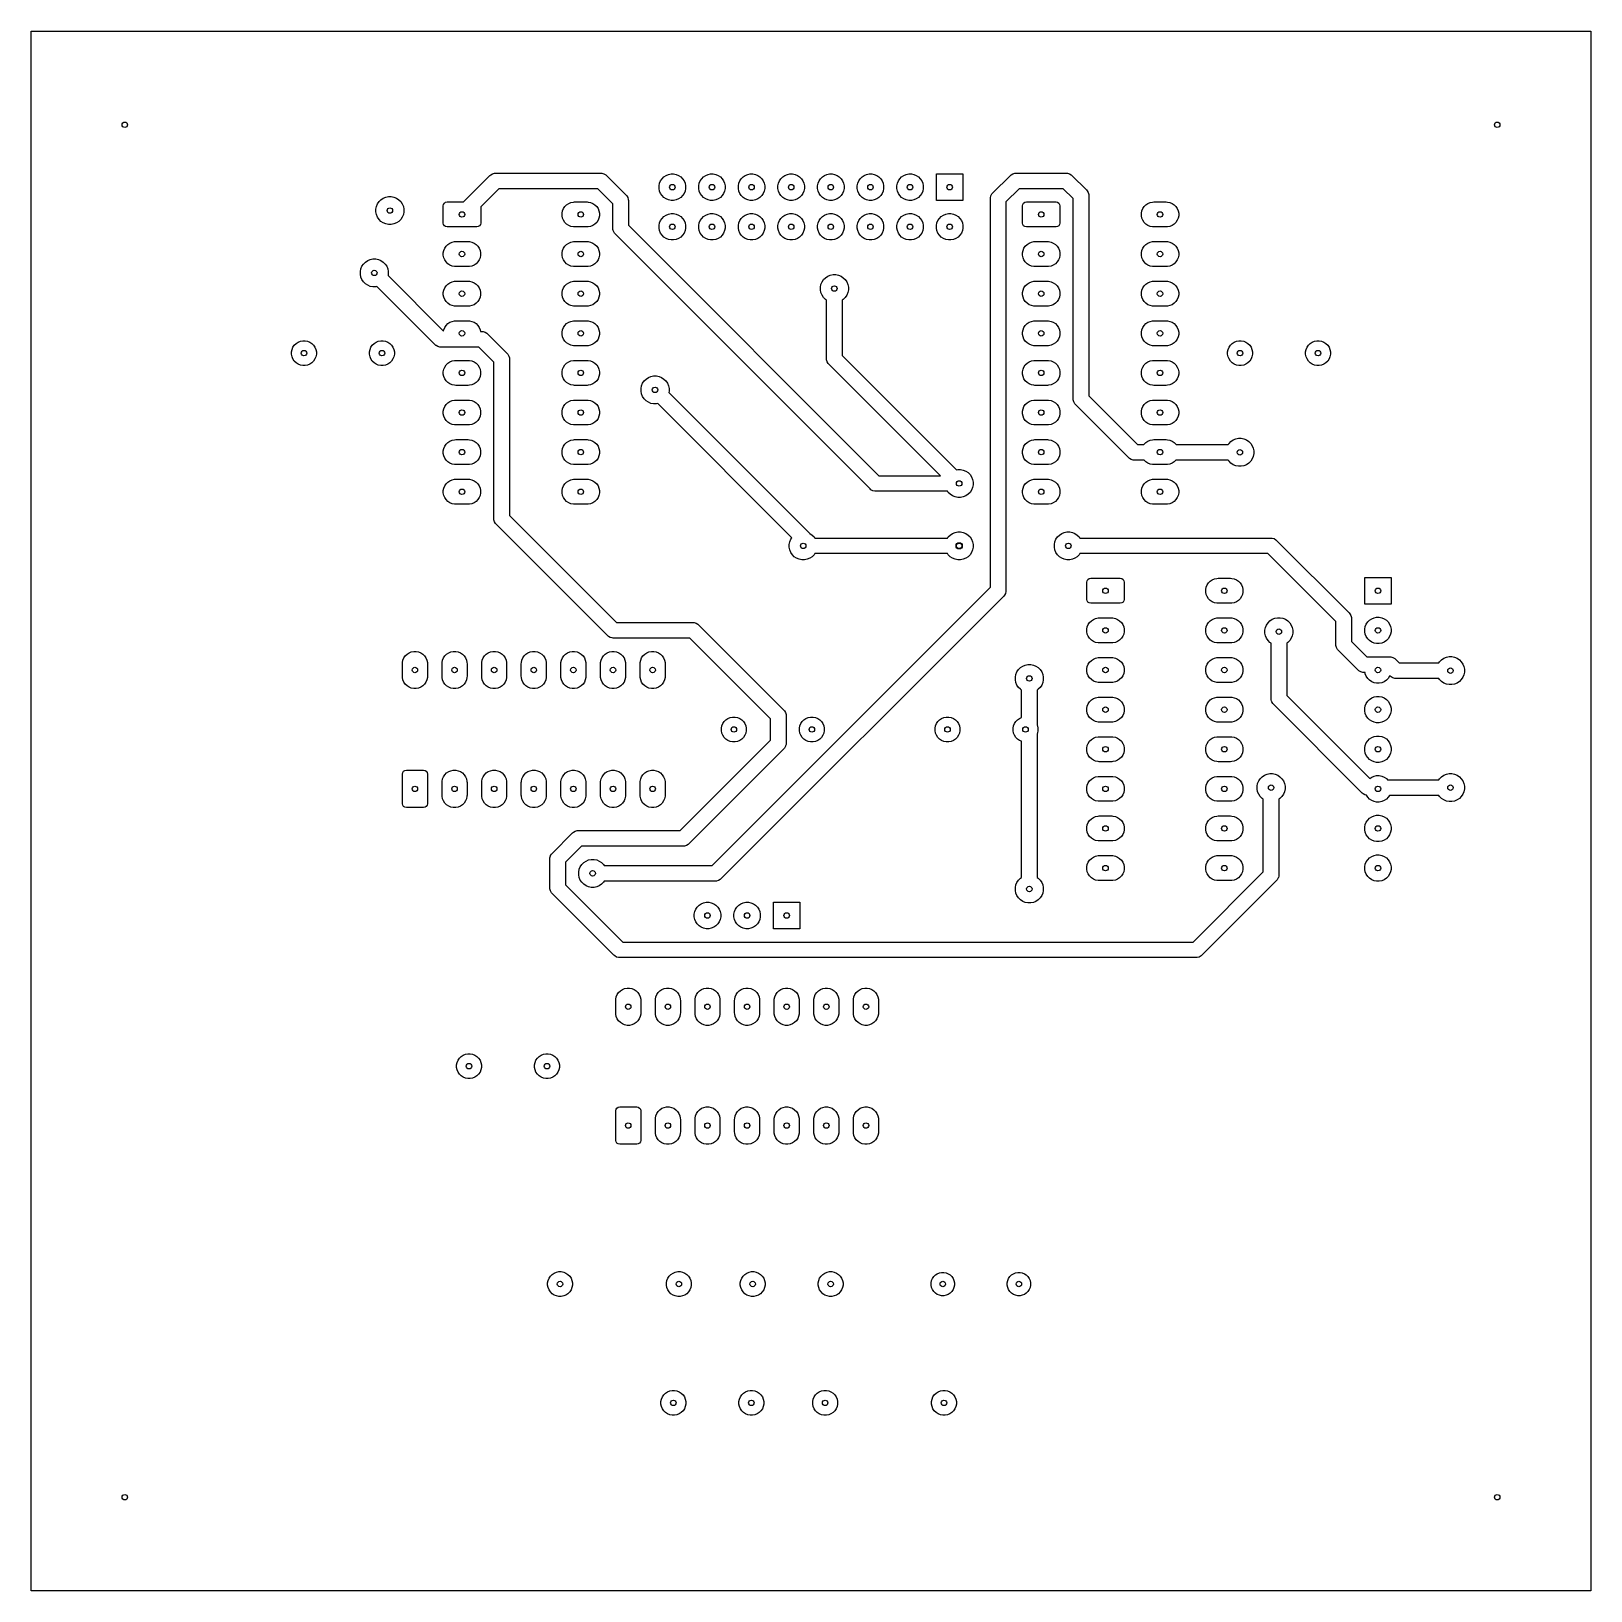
# Model space of a CAD drawing. Header units: millimetres. Extents: x 20 to 120, y -120 to -20.
import ezdxf

# ---------------------------------------------------------------- set-up
doc = ezdxf.new("R2010")
doc.units = ezdxf.units.MM
doc.layers.add('Edge.Cuts', color=40, linetype='CONTINUOUS', true_color=0xfabd2f)
doc.layers.add('F.Cu', color=52, linetype='CONTINUOUS', true_color=0xb8bb26)

msp = doc.modelspace()

# ---------------------------------------------------------------- linework, layer by layer
at = {"layer": 'Edge.Cuts', "linetype": 'CONTINUOUS'}
for p, q in [((20, -20), (120, -20)), ((20, -120), (20, -20)), ((120, -20), (120, -120)), ((120, -120), (20, -120))]:
    msp.add_line(p, q, dxfattribs=at)
at = {"layer": 'Edge.Cuts'}
for centre in [(26, -26), (114, -26), (61.11, -30), (63.65, -30), (66.19, -30), (68.73, -30), (71.27, -30), (73.81, -30), (76.35, -30), (78.89, -30), (43, -31.5), (47.62, -31.75), (55.24, -31.75), (84.76, -31.75), (92.38, -31.75), (61.11, -32.54), (63.65, -32.54), (66.19, -32.54), (68.73, -32.54), (71.27, -32.54), (73.81, -32.54), (76.35, -32.54), (78.89, -32.54), (47.62, -34.29), (55.24, -34.29), (84.76, -34.29), (92.38, -34.29), (42, -35.5), (47.62, -36.83), (55.24, -36.83), (71.5, -36.5), (84.76, -36.83), (92.38, -36.83), (47.62, -39.37), (55.24, -39.37), (84.76, -39.37), (92.38, -39.37), (37.49, -40.64), (42.49, -40.64), (97.51, -40.64), (102.51, -40.64), (47.62, -41.91), (55.24, -41.91), (84.76, -41.91), (92.38, -41.91), (60, -43), (47.62, -44.45), (55.24, -44.45), (84.76, -44.45), (92.38, -44.45), (47.62, -46.99), (55.24, -46.99), (84.76, -46.99), (92.38, -46.99), (97.5, -47), (79.5, -49), (47.62, -49.53), (55.24, -49.53), (84.76, -49.53), (92.38, -49.53), (69.5, -53), (79.5, -53), (86.5, -53), (88.8825, -55.88), (96.5025, -55.88), (106.3525, -55.88), (88.8825, -58.42), (96.5025, -58.42), (100, -58.5), (106.3525, -58.42), (44.605, -60.96), (47.145, -60.96), (49.685, -60.96), (52.225, -60.96), (54.765, -60.96), (57.305, -60.96), (59.845, -60.96), (88.8825, -60.96), (96.5025, -60.96), (106.3525, -60.96), (111, -61), (84, -61.5), (88.8825, -63.5), (96.5025, -63.5), (106.3525, -63.5), (65.055, -64.77), (70.055, -64.77), (78.7525, -64.77), (83.7525, -64.77), (88.8825, -66.04), (96.5025, -66.04), (106.3525, -66.04), (44.605, -68.58), (47.145, -68.58), (49.685, -68.58), (52.225, -68.58), (54.765, -68.58), (57.305, -68.58), (59.845, -68.58), (88.8825, -68.58), (96.5025, -68.58), (99.5, -68.5), (106.3525, -68.58), (111, -68.5), (88.8825, -71.12), (96.5025, -71.12), (106.3525, -71.12), (56, -74), (88.8825, -73.66), (96.5025, -73.66), (106.3525, -73.66), (84, -75), (63.3625, -76.7), (65.9025, -76.7), (68.4425, -76.7), (58.2825, -82.55), (60.8225, -82.55), (63.3625, -82.55), (65.9025, -82.55), (68.4425, -82.55), (70.9825, -82.55), (73.5225, -82.55), (48.0725, -86.36), (53.0725, -86.36), (58.2825, -90.17), (60.8225, -90.17), (63.3625, -90.17), (65.9025, -90.17), (68.4425, -90.17), (70.9825, -90.17), (73.5225, -90.17), (53.91, -100.33), (61.53, -100.33), (66.26, -100.33), (71.26, -100.33), (78.45, -100.33), (83.33, -100.33), (61.175, -107.95), (66.175, -107.95), (70.905, -107.95), (78.525, -107.95), (26, -114), (114, -114)]:
    msp.add_circle(centre, 0.175, dxfattribs=at)
at = {"layer": 'F.Cu', "linetype": 'CONTINUOUS'}
for p, q in [((47.712894, -30.95), (49.416446, -29.246447)), ((49.416446, -29.246447), (49.46561, -29.203331)), ((49.46561, -29.203331), (49.465619, -29.203323)), ((49.465619, -29.203323), (49.578658, -29.13806)), ((49.578658, -29.13806), (49.704737, -29.104277)), ((49.704737, -29.104277), (49.704752, -29.104277)), ((49.704752, -29.104277), (49.77, -29.1)), ((49.77, -29.1), (56.530559, -29.1)), ((56.530559, -29.1), (56.595807, -29.104277)), ((56.595807, -29.104277), (56.595822, -29.104277)), ((56.595822, -29.104277), (56.721901, -29.13806)), ((56.721901, -29.13806), (56.83494, -29.203323)), ((56.83494, -29.203323), (56.834955, -29.203338)), ((56.834955, -29.203338), (56.884112, -29.246447)), ((56.884112, -29.246447), (58.143554, -30.505888)), ((60.264093, -29.916685), (60.296601, -29.753258)), ((60.264093, -30.083315), (60.264093, -29.916685)), ((60.296601, -29.753258), (60.360367, -29.599313)), ((60.360367, -29.599313), (60.452941, -29.460766)), ((60.452941, -29.460766), (60.570766, -29.342941)), ((60.570766, -29.342941), (60.709313, -29.250367)), ((60.709313, -29.250367), (60.863258, -29.186601)), ((60.863258, -29.186601), (61.026685, -29.154093)), ((61.026685, -29.154093), (61.193315, -29.154093)), ((61.193315, -29.154093), (61.356742, -29.186601)), ((61.356742, -29.186601), (61.510687, -29.250367)), ((61.510687, -29.250367), (61.649234, -29.342941)), ((61.649234, -29.342941), (61.767059, -29.460766)), ((61.767059, -29.460766), (61.859633, -29.599313)), ((61.859633, -29.599313), (61.923399, -29.753258)), ((61.923399, -29.753258), (61.955907, -29.916685)), ((61.955907, -29.916685), (61.955907, -30.083315)), ((62.804093, -29.916685), (62.836601, -29.753258)), ((62.804093, -30.083315), (62.804093, -29.916685)), ((62.836601, -29.753258), (62.900367, -29.599313)), ((62.900367, -29.599313), (62.992941, -29.460766)), ((62.992941, -29.460766), (63.110766, -29.342941)), ((63.110766, -29.342941), (63.249313, -29.250367)), ((63.249313, -29.250367), (63.403258, -29.186601)), ((63.403258, -29.186601), (63.566685, -29.154093)), ((63.566685, -29.154093), (63.733315, -29.154093)), ((63.733315, -29.154093), (63.896742, -29.186601)), ((63.896742, -29.186601), (64.050687, -29.250367)), ((64.050687, -29.250367), (64.189234, -29.342941)), ((64.189234, -29.342941), (64.307059, -29.460766)), ((64.307059, -29.460766), (64.399633, -29.599313)), ((64.399633, -29.599313), (64.463399, -29.753258)), ((64.463399, -29.753258), (64.495907, -29.916685)), ((64.495907, -29.916685), (64.495907, -30.083315)), ((65.344093, -29.916685), (65.376601, -29.753258)), ((65.344093, -30.083315), (65.344093, -29.916685)), ((65.376601, -29.753258), (65.440367, -29.599313)), ((65.440367, -29.599313), (65.532941, -29.460766)), ((65.532941, -29.460766), (65.650766, -29.342941)), ((65.650766, -29.342941), (65.789313, -29.250367)), ((65.789313, -29.250367), (65.943258, -29.186601)), ((65.943258, -29.186601), (66.106685, -29.154093)), ((66.106685, -29.154093), (66.273315, -29.154093)), ((66.273315, -29.154093), (66.436742, -29.186601)), ((66.436742, -29.186601), (66.590687, -29.250367)), ((66.590687, -29.250367), (66.729234, -29.342941)), ((66.729234, -29.342941), (66.847059, -29.460766)), ((66.847059, -29.460766), (66.939633, -29.599313)), ((66.939633, -29.599313), (67.003399, -29.753258)), ((67.003399, -29.753258), (67.035907, -29.916685)), ((67.035907, -29.916685), (67.035907, -30.083315)), ((67.884093, -29.916685), (67.916601, -29.753258)), ((67.884093, -30.083315), (67.884093, -29.916685)), ((67.916601, -29.753258), (67.980367, -29.599313)), ((67.980367, -29.599313), (68.072941, -29.460766)), ((68.072941, -29.460766), (68.190766, -29.342941)), ((68.190766, -29.342941), (68.329313, -29.250367)), ((68.329313, -29.250367), (68.483258, -29.186601)), ((68.483258, -29.186601), (68.646685, -29.154093)), ((68.646685, -29.154093), (68.813315, -29.154093)), ((68.813315, -29.154093), (68.976742, -29.186601)), ((68.976742, -29.186601), (69.130687, -29.250367)), ((69.130687, -29.250367), (69.269234, -29.342941)), ((69.269234, -29.342941), (69.387059, -29.460766)), ((69.387059, -29.460766), (69.479633, -29.599313)), ((69.479633, -29.599313), (69.543399, -29.753258)), ((69.543399, -29.753258), (69.575907, -29.916685)), ((69.575907, -29.916685), (69.575907, -30.083315)), ((70.424093, -29.916685), (70.456601, -29.753258)), ((70.424093, -30.083315), (70.424093, -29.916685)), ((70.456601, -29.753258), (70.520367, -29.599313)), ((70.520367, -29.599313), (70.612941, -29.460766)), ((70.612941, -29.460766), (70.730766, -29.342941)), ((70.730766, -29.342941), (70.869313, -29.250367)), ((70.869313, -29.250367), (71.023258, -29.186601)), ((71.023258, -29.186601), (71.186685, -29.154093)), ((71.186685, -29.154093), (71.353315, -29.154093)), ((71.353315, -29.154093), (71.516742, -29.186601)), ((71.516742, -29.186601), (71.670687, -29.250367)), ((71.670687, -29.250367), (71.809234, -29.342941)), ((71.809234, -29.342941), (71.927059, -29.460766)), ((71.927059, -29.460766), (72.019633, -29.599313)), ((72.019633, -29.599313), (72.083399, -29.753258)), ((72.083399, -29.753258), (72.115907, -29.916685)), ((72.115907, -29.916685), (72.115907, -30.083315)), ((72.964093, -29.916685), (72.996601, -29.753258)), ((72.964093, -30.083315), (72.964093, -29.916685)), ((72.996601, -29.753258), (73.060367, -29.599313)), ((73.060367, -29.599313), (73.152941, -29.460766)), ((73.152941, -29.460766), (73.270766, -29.342941)), ((73.270766, -29.342941), (73.409313, -29.250367)), ((73.409313, -29.250367), (73.563258, -29.186601)), ((73.563258, -29.186601), (73.726685, -29.154093)), ((73.726685, -29.154093), (73.893315, -29.154093)), ((73.893315, -29.154093), (74.056742, -29.186601)), ((74.056742, -29.186601), (74.210687, -29.250367)), ((74.210687, -29.250367), (74.349234, -29.342941)), ((74.349234, -29.342941), (74.467059, -29.460766)), ((74.467059, -29.460766), (74.559633, -29.599313)), ((74.559633, -29.599313), (74.623399, -29.753258)), ((74.623399, -29.753258), (74.655907, -29.916685)), ((74.655907, -29.916685), (74.655907, -30.083315)), ((75.504093, -29.916685), (75.536601, -29.753258)), ((75.504093, -30.083315), (75.504093, -29.916685)), ((75.536601, -29.753258), (75.600367, -29.599313)), ((75.600367, -29.599313), (75.692941, -29.460766)), ((75.692941, -29.460766), (75.810766, -29.342941)), ((75.810766, -29.342941), (75.949313, -29.250367)), ((75.949313, -29.250367), (76.103258, -29.186601)), ((76.103258, -29.186601), (76.266685, -29.154093)), ((76.266685, -29.154093), (76.433315, -29.154093)), ((76.433315, -29.154093), (76.596742, -29.186601)), ((76.596742, -29.186601), (76.750687, -29.250367)), ((76.750687, -29.250367), (76.889234, -29.342941)), ((76.889234, -29.342941), (77.007059, -29.460766)), ((77.007059, -29.460766), (77.099633, -29.599313)), ((77.099633, -29.599313), (77.163399, -29.753258)), ((77.163399, -29.753258), (77.195907, -29.916685)), ((77.195907, -29.916685), (77.195907, -30.083315)), ((78.04, -30.85), (78.04, -29.15)), ((78.04, -29.15), (79.74, -29.15)), ((79.74, -29.15), (79.74, -30.85)), ((81.646447, -30.386777), (82.786777, -29.246447)), ((82.786777, -29.246447), (82.83594, -29.203331)), ((82.83594, -29.203331), (82.835949, -29.203323)), ((82.835949, -29.203323), (82.948988, -29.13806)), ((82.948988, -29.13806), (83.075067, -29.104277)), ((83.075067, -29.104277), (83.075082, -29.104277)), ((83.075082, -29.104277), (83.14033, -29.1)), ((83.14033, -29.1), (86.37967, -29.1)), ((86.37967, -29.1), (86.444918, -29.104277)), ((86.444918, -29.104277), (86.444933, -29.104277)), ((86.444933, -29.104277), (86.571012, -29.13806)), ((86.571012, -29.13806), (86.684051, -29.203323)), ((86.684051, -29.203323), (86.684066, -29.203338)), ((86.684066, -29.203338), (86.733223, -29.246447)), ((86.733223, -29.246447), (87.663553, -30.176776)), ((42.206271, -31.075743), (42.304291, -30.929046)), ((42.304291, -30.929046), (42.429046, -30.804291)), ((42.429046, -30.804291), (42.575743, -30.706271)), ((42.575743, -30.706271), (42.738744, -30.638754)), ((42.738744, -30.638754), (42.911785, -30.604334)), ((42.911785, -30.604334), (43.088215, -30.604334)), ((43.088215, -30.604334), (43.261256, -30.638754)), ((43.261256, -30.638754), (43.424257, -30.706271)), ((43.424257, -30.706271), (43.570954, -30.804291)), ((43.570954, -30.804291), (43.695709, -30.929046)), ((43.695709, -30.929046), (43.793729, -31.075743)), ((46.493223, -31.023223), (46.574329, -30.96903)), ((46.574329, -30.96903), (46.67, -30.95)), ((46.67, -30.95), (47.712894, -30.95)), ((49.977107, -30.1), (48.82, -31.257106)), ((56.323453, -30.1), (49.977107, -30.1)), ((54.462883, -31.044463), (54.607772, -30.984448)), ((54.607772, -30.984448), (54.761586, -30.953852)), ((54.761586, -30.953852), (54.84, -30.95)), ((54.84, -30.95), (55.64, -30.95)), ((55.64, -30.95), (55.718414, -30.953852)), ((55.718414, -30.953852), (55.872228, -30.984448)), ((55.872228, -30.984448), (56.017117, -31.044463)), ((57.29, -31.066547), (56.323453, -30.1)), ((58.143554, -30.505888), (58.186669, -30.555052)), ((58.186669, -30.555052), (58.186677, -30.55506)), ((58.186677, -30.55506), (58.25194, -30.668099)), ((58.25194, -30.668099), (58.25194, -30.6681)), ((58.25194, -30.6681), (58.285723, -30.794178)), ((58.285723, -30.794178), (58.285723, -30.794193)), ((58.285723, -30.794193), (58.29, -30.859441)), ((58.29, -30.859441), (58.29, -32.433452)), ((60.296601, -30.246742), (60.264093, -30.083315)), ((60.360367, -30.400687), (60.296601, -30.246742)), ((60.452941, -30.539234), (60.360367, -30.400687)), ((60.570766, -30.657059), (60.452941, -30.539234)), ((60.709313, -30.749633), (60.570766, -30.657059)), ((60.863258, -30.813399), (60.709313, -30.749633)), ((61.026685, -30.845907), (60.863258, -30.813399)), ((61.193315, -30.845907), (61.026685, -30.845907)), ((61.356742, -30.813399), (61.193315, -30.845907)), ((61.510687, -30.749633), (61.356742, -30.813399)), ((61.649234, -30.657059), (61.510687, -30.749633)), ((61.767059, -30.539234), (61.649234, -30.657059)), ((61.859633, -30.400687), (61.767059, -30.539234)), ((61.923399, -30.246742), (61.859633, -30.400687)), ((61.955907, -30.083315), (61.923399, -30.246742)), ((62.836601, -30.246742), (62.804093, -30.083315)), ((62.900367, -30.400687), (62.836601, -30.246742)), ((62.992941, -30.539234), (62.900367, -30.400687)), ((63.110766, -30.657059), (62.992941, -30.539234)), ((63.249313, -30.749633), (63.110766, -30.657059)), ((63.403258, -30.813399), (63.249313, -30.749633)), ((63.566685, -30.845907), (63.403258, -30.813399)), ((63.733315, -30.845907), (63.566685, -30.845907)), ((63.896742, -30.813399), (63.733315, -30.845907)), ((64.050687, -30.749633), (63.896742, -30.813399)), ((64.189234, -30.657059), (64.050687, -30.749633)), ((64.307059, -30.539234), (64.189234, -30.657059)), ((64.399633, -30.400687), (64.307059, -30.539234)), ((64.463399, -30.246742), (64.399633, -30.400687)), ((64.495907, -30.083315), (64.463399, -30.246742)), ((65.376601, -30.246742), (65.344093, -30.083315)), ((65.440367, -30.400687), (65.376601, -30.246742)), ((65.532941, -30.539234), (65.440367, -30.400687)), ((65.650766, -30.657059), (65.532941, -30.539234)), ((65.789313, -30.749633), (65.650766, -30.657059)), ((65.943258, -30.813399), (65.789313, -30.749633)), ((66.106685, -30.845907), (65.943258, -30.813399)), ((66.273315, -30.845907), (66.106685, -30.845907)), ((66.436742, -30.813399), (66.273315, -30.845907)), ((66.590687, -30.749633), (66.436742, -30.813399)), ((66.729234, -30.657059), (66.590687, -30.749633)), ((66.847059, -30.539234), (66.729234, -30.657059)), ((66.939633, -30.400687), (66.847059, -30.539234)), ((67.003399, -30.246742), (66.939633, -30.400687)), ((67.035907, -30.083315), (67.003399, -30.246742)), ((67.916601, -30.246742), (67.884093, -30.083315)), ((67.980367, -30.400687), (67.916601, -30.246742)), ((68.072941, -30.539234), (67.980367, -30.400687)), ((68.190766, -30.657059), (68.072941, -30.539234)), ((68.329313, -30.749633), (68.190766, -30.657059)), ((68.483258, -30.813399), (68.329313, -30.749633)), ((68.646685, -30.845907), (68.483258, -30.813399)), ((68.813315, -30.845907), (68.646685, -30.845907)), ((68.976742, -30.813399), (68.813315, -30.845907)), ((69.130687, -30.749633), (68.976742, -30.813399)), ((69.269234, -30.657059), (69.130687, -30.749633)), ((69.387059, -30.539234), (69.269234, -30.657059)), ((69.479633, -30.400687), (69.387059, -30.539234)), ((69.543399, -30.246742), (69.479633, -30.400687)), ((69.575907, -30.083315), (69.543399, -30.246742)), ((70.456601, -30.246742), (70.424093, -30.083315)), ((70.520367, -30.400687), (70.456601, -30.246742)), ((70.612941, -30.539234), (70.520367, -30.400687)), ((70.730766, -30.657059), (70.612941, -30.539234)), ((70.869313, -30.749633), (70.730766, -30.657059)), ((71.023258, -30.813399), (70.869313, -30.749633)), ((71.186685, -30.845907), (71.023258, -30.813399)), ((71.353315, -30.845907), (71.186685, -30.845907)), ((71.516742, -30.813399), (71.353315, -30.845907)), ((71.670687, -30.749633), (71.516742, -30.813399)), ((71.809234, -30.657059), (71.670687, -30.749633)), ((71.927059, -30.539234), (71.809234, -30.657059)), ((72.019633, -30.400687), (71.927059, -30.539234)), ((72.083399, -30.246742), (72.019633, -30.400687)), ((72.115907, -30.083315), (72.083399, -30.246742)), ((72.996601, -30.246742), (72.964093, -30.083315)), ((73.060367, -30.400687), (72.996601, -30.246742)), ((73.152941, -30.539234), (73.060367, -30.400687)), ((73.270766, -30.657059), (73.152941, -30.539234)), ((73.409313, -30.749633), (73.270766, -30.657059)), ((73.563258, -30.813399), (73.409313, -30.749633)), ((73.726685, -30.845907), (73.563258, -30.813399)), ((73.893315, -30.845907), (73.726685, -30.845907)), ((74.056742, -30.813399), (73.893315, -30.845907)), ((74.210687, -30.749633), (74.056742, -30.813399)), ((74.349234, -30.657059), (74.210687, -30.749633)), ((74.467059, -30.539234), (74.349234, -30.657059)), ((74.559633, -30.400687), (74.467059, -30.539234)), ((74.623399, -30.246742), (74.559633, -30.400687)), ((74.655907, -30.083315), (74.623399, -30.246742)), ((75.536601, -30.246742), (75.504093, -30.083315)), ((75.600367, -30.400687), (75.536601, -30.246742)), ((75.692941, -30.539234), (75.600367, -30.400687)), ((75.810766, -30.657059), (75.692941, -30.539234)), ((75.949313, -30.749633), (75.810766, -30.657059)), ((76.103258, -30.813399), (75.949313, -30.749633)), ((76.266685, -30.845907), (76.103258, -30.813399)), ((76.433315, -30.845907), (76.266685, -30.845907)), ((76.596742, -30.813399), (76.433315, -30.845907)), ((76.750687, -30.749633), (76.596742, -30.813399)), ((76.889234, -30.657059), (76.750687, -30.749633)), ((77.007059, -30.539234), (76.889234, -30.657059)), ((77.099633, -30.400687), (77.007059, -30.539234)), ((77.163399, -30.246742), (77.099633, -30.400687)), ((77.195907, -30.083315), (77.163399, -30.246742)), ((79.74, -30.85), (78.04, -30.85)), ((81.5, -30.74033), (81.504277, -30.675082)), ((81.5, -55.658454), (81.5, -30.74033)), ((81.504277, -30.675067), (81.53806, -30.548988)), ((81.504277, -30.675082), (81.504277, -30.675067)), ((81.53806, -30.548988), (81.603323, -30.435949)), ((81.603323, -30.435949), (81.603338, -30.435933)), ((81.603338, -30.435933), (81.646447, -30.386777)), ((83.347436, -30.1), (82.5, -30.947436)), ((82.5, -30.947436), (82.5, -55.86556)), ((86.172564, -30.1), (83.347436, -30.1)), ((83.633223, -31.023223), (83.714329, -30.96903)), ((83.714329, -30.96903), (83.81, -30.95)), ((83.81, -30.95), (85.71, -30.95)), ((85.71, -30.95), (85.805671, -30.96903)), ((85.805671, -30.96903), (85.886777, -31.023223)), ((86.81, -30.737436), (86.172564, -30.1)), ((86.81, -43.579441), (86.81, -30.737436)), ((87.663553, -30.176776), (87.706668, -30.22594)), ((87.706668, -30.22594), (87.706677, -30.225949)), ((87.706677, -30.225949), (87.77194, -30.338988)), ((87.77194, -30.338988), (87.805723, -30.465067)), ((87.805723, -30.465067), (87.805723, -30.465082)), ((87.805723, -30.465082), (87.81, -30.53033)), ((87.81, -30.53033), (87.81, -43.372335)), ((91.602883, -31.044463), (91.747772, -30.984448)), ((91.747772, -30.984448), (91.901586, -30.953852)), ((91.901586, -30.953852), (91.98, -30.95)), ((91.98, -30.95), (92.78, -30.95)), ((92.78, -30.95), (92.858414, -30.953852)), ((92.858414, -30.953852), (93.012228, -30.984448)), ((93.012228, -30.984448), (93.157117, -31.044463)), ((42.104334, -31.411785), (42.138754, -31.238744)), ((42.104334, -31.588215), (42.104334, -31.411785)), ((42.138754, -31.761256), (42.104334, -31.588215)), ((42.138754, -31.238744), (42.206271, -31.075743)), ((42.206271, -31.924257), (42.138754, -31.761256)), ((42.304291, -32.070954), (42.206271, -31.924257)), ((43.793729, -31.924257), (43.695709, -32.070954)), ((43.793729, -31.075743), (43.861246, -31.238744)), ((43.861246, -31.761256), (43.793729, -31.924257)), ((43.861246, -31.238744), (43.895666, -31.411785)), ((43.895666, -31.588215), (43.861246, -31.761256)), ((43.895666, -31.411785), (43.895666, -31.588215)), ((46.42, -31.2), (46.43903, -31.104329)), ((46.42, -32.3), (46.42, -31.2)), ((46.43903, -31.104329), (46.493223, -31.023223)), ((48.82, -31.257106), (48.82, -32.3)), ((54.043852, -31.671586), (54.074448, -31.517772)), ((54.043852, -31.828414), (54.043852, -31.671586)), ((54.074448, -31.982228), (54.043852, -31.828414)), ((54.074448, -31.517772), (54.134463, -31.372883)), ((54.134463, -32.127117), (54.074448, -31.982228)), ((54.134463, -31.372883), (54.221592, -31.242485)), ((54.221592, -31.242485), (54.332485, -31.131592)), ((54.332485, -31.131592), (54.462883, -31.044463)), ((56.017117, -31.044463), (56.147515, -31.131592)), ((56.147515, -31.131592), (56.258408, -31.242485)), ((56.258408, -31.242485), (56.345537, -31.372883)), ((56.345537, -31.372883), (56.405552, -31.517772)), ((56.405552, -31.982228), (56.345537, -32.127117)), ((56.405552, -31.517772), (56.436148, -31.671586)), ((56.436148, -31.828414), (56.405552, -31.982228)), ((56.436148, -31.671586), (56.436148, -31.828414)), ((57.29, -32.640559), (57.29, -31.066547)), ((60.452941, -32.000766), (60.570766, -31.882941)), ((60.570766, -31.882941), (60.709313, -31.790367)), ((60.709313, -31.790367), (60.863258, -31.726601)), ((60.863258, -31.726601), (61.026685, -31.694093)), ((61.026685, -31.694093), (61.193315, -31.694093)), ((61.193315, -31.694093), (61.356742, -31.726601)), ((61.356742, -31.726601), (61.510687, -31.790367)), ((61.510687, -31.790367), (61.649234, -31.882941)), ((61.649234, -31.882941), (61.767059, -32.000766)), ((62.992941, -32.000766), (63.110766, -31.882941)), ((63.110766, -31.882941), (63.249313, -31.790367)), ((63.249313, -31.790367), (63.403258, -31.726601)), ((63.403258, -31.726601), (63.566685, -31.694093)), ((63.566685, -31.694093), (63.733315, -31.694093)), ((63.733315, -31.694093), (63.896742, -31.726601)), ((63.896742, -31.726601), (64.050687, -31.790367)), ((64.050687, -31.790367), (64.189234, -31.882941)), ((64.189234, -31.882941), (64.307059, -32.000766)), ((65.532941, -32.000766), (65.650766, -31.882941)), ((65.650766, -31.882941), (65.789313, -31.790367)), ((65.789313, -31.790367), (65.943258, -31.726601)), ((65.943258, -31.726601), (66.106685, -31.694093)), ((66.106685, -31.694093), (66.273315, -31.694093)), ((66.273315, -31.694093), (66.436742, -31.726601)), ((66.436742, -31.726601), (66.590687, -31.790367)), ((66.590687, -31.790367), (66.729234, -31.882941)), ((66.729234, -31.882941), (66.847059, -32.000766)), ((68.072941, -32.000766), (68.190766, -31.882941)), ((68.190766, -31.882941), (68.329313, -31.790367)), ((68.329313, -31.790367), (68.483258, -31.726601)), ((68.483258, -31.726601), (68.646685, -31.694093)), ((68.646685, -31.694093), (68.813315, -31.694093)), ((68.813315, -31.694093), (68.976742, -31.726601)), ((68.976742, -31.726601), (69.130687, -31.790367)), ((69.130687, -31.790367), (69.269234, -31.882941)), ((69.269234, -31.882941), (69.387059, -32.000766)), ((70.612941, -32.000766), (70.730766, -31.882941)), ((70.730766, -31.882941), (70.869313, -31.790367)), ((70.869313, -31.790367), (71.023258, -31.726601)), ((71.023258, -31.726601), (71.186685, -31.694093)), ((71.186685, -31.694093), (71.353315, -31.694093)), ((71.353315, -31.694093), (71.516742, -31.726601)), ((71.516742, -31.726601), (71.670687, -31.790367)), ((71.670687, -31.790367), (71.809234, -31.882941)), ((71.809234, -31.882941), (71.927059, -32.000766)), ((73.152941, -32.000766), (73.270766, -31.882941)), ((73.270766, -31.882941), (73.409313, -31.790367)), ((73.409313, -31.790367), (73.563258, -31.726601)), ((73.563258, -31.726601), (73.726685, -31.694093)), ((73.726685, -31.694093), (73.893315, -31.694093)), ((73.893315, -31.694093), (74.056742, -31.726601)), ((74.056742, -31.726601), (74.210687, -31.790367)), ((74.210687, -31.790367), (74.349234, -31.882941)), ((74.349234, -31.882941), (74.467059, -32.000766)), ((75.692941, -32.000766), (75.810766, -31.882941)), ((75.810766, -31.882941), (75.949313, -31.790367)), ((75.949313, -31.790367), (76.103258, -31.726601)), ((76.103258, -31.726601), (76.266685, -31.694093)), ((76.266685, -31.694093), (76.433315, -31.694093)), ((76.433315, -31.694093), (76.596742, -31.726601)), ((76.596742, -31.726601), (76.750687, -31.790367)), ((76.750687, -31.790367), (76.889234, -31.882941)), ((76.889234, -31.882941), (77.007059, -32.000766)), ((78.232941, -32.000766), (78.350766, -31.882941)), ((78.350766, -31.882941), (78.489313, -31.790367)), ((78.489313, -31.790367), (78.643258, -31.726601)), ((78.643258, -31.726601), (78.806685, -31.694093)), ((78.806685, -31.694093), (78.973315, -31.694093)), ((78.973315, -31.694093), (79.136742, -31.726601)), ((79.136742, -31.726601), (79.290687, -31.790367)), ((79.290687, -31.790367), (79.429234, -31.882941)), ((79.429234, -31.882941), (79.547059, -32.000766)), ((83.56, -31.2), (83.57903, -31.104329)), ((83.56, -32.3), (83.56, -31.2)), ((83.57903, -31.104329), (83.633223, -31.023223)), ((85.886777, -31.023223), (85.94097, -31.104329)), ((85.94097, -31.104329), (85.96, -31.2)), ((85.96, -31.2), (85.96, -32.3)), ((91.183852, -31.671586), (91.214448, -31.517772)), ((91.183852, -31.828414), (91.183852, -31.671586)), ((91.214448, -31.982228), (91.183852, -31.828414)), ((91.214448, -31.517772), (91.274463, -31.372883)), ((91.274463, -32.127117), (91.214448, -31.982228)), ((91.274463, -31.372883), (91.361592, -31.242485)), ((91.361592, -31.242485), (91.472485, -31.131592)), ((91.472485, -31.131592), (91.602883, -31.044463)), ((93.157117, -31.044463), (93.287515, -31.131592)), ((93.287515, -31.131592), (93.398408, -31.242485)), ((93.398408, -31.242485), (93.485537, -31.372883)), ((93.485537, -31.372883), (93.545552, -31.517772)), ((93.545552, -31.982228), (93.485537, -32.127117)), ((93.545552, -31.517772), (93.576148, -31.671586)), ((93.576148, -31.828414), (93.545552, -31.982228)), ((93.576148, -31.671586), (93.576148, -31.828414)), ((42.429046, -32.195709), (42.304291, -32.070954)), ((42.575743, -32.293729), (42.429046, -32.195709)), ((42.738744, -32.361246), (42.575743, -32.293729)), ((42.911785, -32.395666), (42.738744, -32.361246)), ((43.088215, -32.395666), (42.911785, -32.395666)), ((43.261256, -32.361246), (43.088215, -32.395666)), ((43.424257, -32.293729), (43.261256, -32.361246)), ((43.570954, -32.195709), (43.424257, -32.293729)), ((43.695709, -32.070954), (43.570954, -32.195709)), ((46.43903, -32.395671), (46.42, -32.3)), ((46.493223, -32.476777), (46.43903, -32.395671)), ((46.574329, -32.53097), (46.493223, -32.476777)), ((46.67, -32.55), (46.574329, -32.53097)), ((48.57, -32.55), (46.67, -32.55)), ((48.665671, -32.53097), (48.57, -32.55)), ((48.746777, -32.476777), (48.665671, -32.53097)), ((48.80097, -32.395671), (48.746777, -32.476777)), ((48.82, -32.3), (48.80097, -32.395671)), ((54.221592, -32.257515), (54.134463, -32.127117)), ((54.332485, -32.368408), (54.221592, -32.257515)), ((54.462883, -32.455537), (54.332485, -32.368408)), ((54.607772, -32.515552), (54.462883, -32.455537)), ((54.761586, -32.546148), (54.607772, -32.515552)), ((54.84, -32.55), (54.761586, -32.546148)), ((55.64, -32.55), (54.84, -32.55)), ((55.718414, -32.546148), (55.64, -32.55)), ((55.872228, -32.515552), (55.718414, -32.546148)), ((56.017117, -32.455537), (55.872228, -32.515552)), ((56.147515, -32.368408), (56.017117, -32.455537)), ((56.258408, -32.257515), (56.147515, -32.368408)), ((56.345537, -32.127117), (56.258408, -32.257515)), ((57.294277, -32.705806), (57.29, -32.640559)), ((57.294277, -32.705822), (57.294277, -32.705806)), ((57.31596, -32.786742), (57.294277, -32.705822)), ((57.32806, -32.831901), (57.31596, -32.786742)), ((57.393323, -32.94494), (57.32806, -32.831901)), ((57.393338, -32.944955), (57.393323, -32.94494)), ((57.436447, -32.994112), (57.393338, -32.944955)), ((73.795887, -49.353553), (57.436447, -32.994112)), ((58.29, -32.433452), (74.356548, -48.5)), ((60.264093, -32.456685), (60.296601, -32.293258)), ((60.264093, -32.623315), (60.264093, -32.456685)), ((60.296601, -32.786742), (60.264093, -32.623315)), ((60.296601, -32.293258), (60.360367, -32.139313)), ((60.360367, -32.940687), (60.296601, -32.786742)), ((60.360367, -32.139313), (60.452941, -32.000766)), ((60.452941, -33.079234), (60.360367, -32.940687)), ((61.767059, -32.000766), (61.859633, -32.139313)), ((61.859633, -32.940687), (61.767059, -33.079234)), ((61.859633, -32.139313), (61.923399, -32.293258)), ((61.923399, -32.786742), (61.859633, -32.940687)), ((61.923399, -32.293258), (61.955907, -32.456685)), ((61.955907, -32.623315), (61.923399, -32.786742)), ((61.955907, -32.456685), (61.955907, -32.623315)), ((62.804093, -32.456685), (62.836601, -32.293258)), ((62.804093, -32.623315), (62.804093, -32.456685)), ((62.836601, -32.786742), (62.804093, -32.623315)), ((62.836601, -32.293258), (62.900367, -32.139313)), ((62.900367, -32.940687), (62.836601, -32.786742)), ((62.900367, -32.139313), (62.992941, -32.000766)), ((62.992941, -33.079234), (62.900367, -32.940687)), ((64.307059, -32.000766), (64.399633, -32.139313)), ((64.399633, -32.940687), (64.307059, -33.079234)), ((64.399633, -32.139313), (64.463399, -32.293258)), ((64.463399, -32.786742), (64.399633, -32.940687)), ((64.463399, -32.293258), (64.495907, -32.456685)), ((64.495907, -32.623315), (64.463399, -32.786742)), ((64.495907, -32.456685), (64.495907, -32.623315)), ((65.344093, -32.456685), (65.376601, -32.293258)), ((65.344093, -32.623315), (65.344093, -32.456685)), ((65.376601, -32.786742), (65.344093, -32.623315)), ((65.376601, -32.293258), (65.440367, -32.139313)), ((65.440367, -32.940687), (65.376601, -32.786742)), ((65.440367, -32.139313), (65.532941, -32.000766)), ((65.532941, -33.079234), (65.440367, -32.940687)), ((66.847059, -32.000766), (66.939633, -32.139313)), ((66.939633, -32.940687), (66.847059, -33.079234)), ((66.939633, -32.139313), (67.003399, -32.293258)), ((67.003399, -32.786742), (66.939633, -32.940687)), ((67.003399, -32.293258), (67.035907, -32.456685)), ((67.035907, -32.623315), (67.003399, -32.786742)), ((67.035907, -32.456685), (67.035907, -32.623315)), ((67.884093, -32.456685), (67.916601, -32.293258)), ((67.884093, -32.623315), (67.884093, -32.456685)), ((67.916601, -32.786742), (67.884093, -32.623315)), ((67.916601, -32.293258), (67.980367, -32.139313)), ((67.980367, -32.940687), (67.916601, -32.786742)), ((67.980367, -32.139313), (68.072941, -32.000766)), ((68.072941, -33.079234), (67.980367, -32.940687)), ((69.387059, -32.000766), (69.479633, -32.139313)), ((69.479633, -32.940687), (69.387059, -33.079234)), ((69.479633, -32.139313), (69.543399, -32.293258)), ((69.543399, -32.786742), (69.479633, -32.940687)), ((69.543399, -32.293258), (69.575907, -32.456685)), ((69.575907, -32.623315), (69.543399, -32.786742)), ((69.575907, -32.456685), (69.575907, -32.623315)), ((70.424093, -32.456685), (70.456601, -32.293258)), ((70.424093, -32.623315), (70.424093, -32.456685)), ((70.456601, -32.786742), (70.424093, -32.623315)), ((70.456601, -32.293258), (70.520367, -32.139313)), ((70.520367, -32.940687), (70.456601, -32.786742)), ((70.520367, -32.139313), (70.612941, -32.000766)), ((70.612941, -33.079234), (70.520367, -32.940687)), ((71.927059, -32.000766), (72.019633, -32.139313)), ((72.019633, -32.940687), (71.927059, -33.079234)), ((72.019633, -32.139313), (72.083399, -32.293258)), ((72.083399, -32.786742), (72.019633, -32.940687)), ((72.083399, -32.293258), (72.115907, -32.456685)), ((72.115907, -32.623315), (72.083399, -32.786742)), ((72.115907, -32.456685), (72.115907, -32.623315)), ((72.964093, -32.456685), (72.996601, -32.293258)), ((72.964093, -32.623315), (72.964093, -32.456685)), ((72.996601, -32.786742), (72.964093, -32.623315)), ((72.996601, -32.293258), (73.060367, -32.139313)), ((73.060367, -32.940687), (72.996601, -32.786742)), ((73.060367, -32.139313), (73.152941, -32.000766)), ((73.152941, -33.079234), (73.060367, -32.940687)), ((74.467059, -32.000766), (74.559633, -32.139313)), ((74.559633, -32.940687), (74.467059, -33.079234)), ((74.559633, -32.139313), (74.623399, -32.293258)), ((74.623399, -32.786742), (74.559633, -32.940687)), ((74.623399, -32.293258), (74.655907, -32.456685)), ((74.655907, -32.623315), (74.623399, -32.786742)), ((74.655907, -32.456685), (74.655907, -32.623315)), ((75.504093, -32.456685), (75.536601, -32.293258)), ((75.504093, -32.623315), (75.504093, -32.456685)), ((75.536601, -32.786742), (75.504093, -32.623315)), ((75.536601, -32.293258), (75.600367, -32.139313)), ((75.600367, -32.940687), (75.536601, -32.786742)), ((75.600367, -32.139313), (75.692941, -32.000766)), ((75.692941, -33.079234), (75.600367, -32.940687)), ((77.007059, -32.000766), (77.099633, -32.139313)), ((77.099633, -32.940687), (77.007059, -33.079234)), ((77.099633, -32.139313), (77.163399, -32.293258)), ((77.163399, -32.786742), (77.099633, -32.940687)), ((77.163399, -32.293258), (77.195907, -32.456685)), ((77.195907, -32.623315), (77.163399, -32.786742)), ((77.195907, -32.456685), (77.195907, -32.623315)), ((78.044093, -32.456685), (78.076601, -32.293258)), ((78.044093, -32.623315), (78.044093, -32.456685)), ((78.076601, -32.786742), (78.044093, -32.623315)), ((78.076601, -32.293258), (78.140367, -32.139313)), ((78.140367, -32.940687), (78.076601, -32.786742)), ((78.140367, -32.139313), (78.232941, -32.000766)), ((78.232941, -33.079234), (78.140367, -32.940687)), ((79.547059, -32.000766), (79.639633, -32.139313)), ((79.639633, -32.940687), (79.547059, -33.079234)), ((79.639633, -32.139313), (79.703399, -32.293258)), ((79.703399, -32.786742), (79.639633, -32.940687)), ((79.703399, -32.293258), (79.735907, -32.456685)), ((79.735907, -32.623315), (79.703399, -32.786742)), ((79.735907, -32.456685), (79.735907, -32.623315)), ((83.57903, -32.395671), (83.56, -32.3)), ((83.633223, -32.476777), (83.57903, -32.395671)), ((83.714329, -32.53097), (83.633223, -32.476777)), ((83.81, -32.55), (83.714329, -32.53097)), ((85.71, -32.55), (83.81, -32.55)), ((85.805671, -32.53097), (85.71, -32.55)), ((85.886777, -32.476777), (85.805671, -32.53097)), ((85.94097, -32.395671), (85.886777, -32.476777)), ((85.96, -32.3), (85.94097, -32.395671)), ((91.361592, -32.257515), (91.274463, -32.127117)), ((91.472485, -32.368408), (91.361592, -32.257515)), ((91.602883, -32.455537), (91.472485, -32.368408)), ((91.747772, -32.515552), (91.602883, -32.455537)), ((91.901586, -32.546148), (91.747772, -32.515552)), ((91.98, -32.55), (91.901586, -32.546148)), ((92.78, -32.55), (91.98, -32.55)), ((92.858414, -32.546148), (92.78, -32.55)), ((93.012228, -32.515552), (92.858414, -32.546148)), ((93.157117, -32.455537), (93.012228, -32.515552)), ((93.287515, -32.368408), (93.157117, -32.455537)), ((93.398408, -32.257515), (93.287515, -32.368408)), ((93.485537, -32.127117), (93.398408, -32.257515)), ((46.454448, -34.057772), (46.514463, -33.912883)), ((46.514463, -33.912883), (46.601592, -33.782485)), ((46.601592, -33.782485), (46.712485, -33.671592)), ((46.712485, -33.671592), (46.842883, -33.584463)), ((46.842883, -33.584463), (46.987772, -33.524448)), ((46.987772, -33.524448), (47.141586, -33.493852)), ((47.141586, -33.493852), (47.22, -33.49)), ((47.22, -33.49), (48.02, -33.49)), ((48.02, -33.49), (48.098414, -33.493852)), ((48.098414, -33.493852), (48.252228, -33.524448)), ((48.252228, -33.524448), (48.397117, -33.584463)), ((48.397117, -33.584463), (48.527515, -33.671592)), ((48.527515, -33.671592), (48.638408, -33.782485)), ((48.638408, -33.782485), (48.725537, -33.912883)), ((48.725537, -33.912883), (48.785552, -34.057772)), ((54.074448, -34.057772), (54.134463, -33.912883)), ((54.134463, -33.912883), (54.221592, -33.782485)), ((54.221592, -33.782485), (54.332485, -33.671592)), ((54.332485, -33.671592), (54.462883, -33.584463)), ((54.462883, -33.584463), (54.607772, -33.524448)), ((54.607772, -33.524448), (54.761586, -33.493852)), ((54.761586, -33.493852), (54.84, -33.49)), ((54.84, -33.49), (55.64, -33.49)), ((55.64, -33.49), (55.718414, -33.493852)), ((55.718414, -33.493852), (55.872228, -33.524448)), ((55.872228, -33.524448), (56.017117, -33.584463)), ((56.017117, -33.584463), (56.147515, -33.671592)), ((56.147515, -33.671592), (56.258408, -33.782485)), ((56.258408, -33.782485), (56.345537, -33.912883)), ((56.345537, -33.912883), (56.405552, -34.057772)), ((60.570766, -33.197059), (60.452941, -33.079234)), ((60.709313, -33.289633), (60.570766, -33.197059)), ((60.863258, -33.353399), (60.709313, -33.289633)), ((61.026685, -33.385907), (60.863258, -33.353399)), ((61.193315, -33.385907), (61.026685, -33.385907)), ((61.356742, -33.353399), (61.193315, -33.385907)), ((61.510687, -33.289633), (61.356742, -33.353399)), ((61.649234, -33.197059), (61.510687, -33.289633)), ((61.767059, -33.079234), (61.649234, -33.197059)), ((63.110766, -33.197059), (62.992941, -33.079234)), ((63.249313, -33.289633), (63.110766, -33.197059)), ((63.403258, -33.353399), (63.249313, -33.289633)), ((63.566685, -33.385907), (63.403258, -33.353399)), ((63.733315, -33.385907), (63.566685, -33.385907)), ((63.896742, -33.353399), (63.733315, -33.385907)), ((64.050687, -33.289633), (63.896742, -33.353399)), ((64.189234, -33.197059), (64.050687, -33.289633)), ((64.307059, -33.079234), (64.189234, -33.197059)), ((65.650766, -33.197059), (65.532941, -33.079234)), ((65.789313, -33.289633), (65.650766, -33.197059)), ((65.943258, -33.353399), (65.789313, -33.289633)), ((66.106685, -33.385907), (65.943258, -33.353399)), ((66.273315, -33.385907), (66.106685, -33.385907)), ((66.436742, -33.353399), (66.273315, -33.385907)), ((66.590687, -33.289633), (66.436742, -33.353399)), ((66.729234, -33.197059), (66.590687, -33.289633)), ((66.847059, -33.079234), (66.729234, -33.197059)), ((68.190766, -33.197059), (68.072941, -33.079234)), ((68.329313, -33.289633), (68.190766, -33.197059)), ((68.483258, -33.353399), (68.329313, -33.289633)), ((68.646685, -33.385907), (68.483258, -33.353399)), ((68.813315, -33.385907), (68.646685, -33.385907)), ((68.976742, -33.353399), (68.813315, -33.385907)), ((69.130687, -33.289633), (68.976742, -33.353399)), ((69.269234, -33.197059), (69.130687, -33.289633)), ((69.387059, -33.079234), (69.269234, -33.197059)), ((70.730766, -33.197059), (70.612941, -33.079234)), ((70.869313, -33.289633), (70.730766, -33.197059)), ((71.023258, -33.353399), (70.869313, -33.289633)), ((71.186685, -33.385907), (71.023258, -33.353399)), ((71.353315, -33.385907), (71.186685, -33.385907)), ((71.516742, -33.353399), (71.353315, -33.385907)), ((71.670687, -33.289633), (71.516742, -33.353399)), ((71.809234, -33.197059), (71.670687, -33.289633)), ((71.927059, -33.079234), (71.809234, -33.197059)), ((73.270766, -33.197059), (73.152941, -33.079234)), ((73.409313, -33.289633), (73.270766, -33.197059)), ((73.563258, -33.353399), (73.409313, -33.289633)), ((73.726685, -33.385907), (73.563258, -33.353399)), ((73.893315, -33.385907), (73.726685, -33.385907)), ((74.056742, -33.353399), (73.893315, -33.385907)), ((74.210687, -33.289633), (74.056742, -33.353399)), ((74.349234, -33.197059), (74.210687, -33.289633)), ((74.467059, -33.079234), (74.349234, -33.197059)), ((75.810766, -33.197059), (75.692941, -33.079234)), ((75.949313, -33.289633), (75.810766, -33.197059)), ((76.103258, -33.353399), (75.949313, -33.289633)), ((76.266685, -33.385907), (76.103258, -33.353399)), ((76.433315, -33.385907), (76.266685, -33.385907)), ((76.596742, -33.353399), (76.433315, -33.385907)), ((76.750687, -33.289633), (76.596742, -33.353399)), ((76.889234, -33.197059), (76.750687, -33.289633)), ((77.007059, -33.079234), (76.889234, -33.197059)), ((78.350766, -33.197059), (78.232941, -33.079234)), ((78.489313, -33.289633), (78.350766, -33.197059)), ((78.643258, -33.353399), (78.489313, -33.289633)), ((78.806685, -33.385907), (78.643258, -33.353399)), ((78.973315, -33.385907), (78.806685, -33.385907)), ((79.136742, -33.353399), (78.973315, -33.385907)), ((79.290687, -33.289633), (79.136742, -33.353399)), ((79.429234, -33.197059), (79.290687, -33.289633)), ((79.547059, -33.079234), (79.429234, -33.197059)), ((83.594448, -34.057772), (83.654463, -33.912883)), ((83.654463, -33.912883), (83.741592, -33.782485)), ((83.741592, -33.782485), (83.852485, -33.671592)), ((83.852485, -33.671592), (83.982883, -33.584463)), ((83.982883, -33.584463), (84.127772, -33.524448)), ((84.127772, -33.524448), (84.281586, -33.493852)), ((84.281586, -33.493852), (84.36, -33.49)), ((84.36, -33.49), (85.16, -33.49)), ((85.16, -33.49), (85.238414, -33.493852)), ((85.238414, -33.493852), (85.392228, -33.524448)), ((85.392228, -33.524448), (85.537117, -33.584463)), ((85.537117, -33.584463), (85.667515, -33.671592)), ((85.667515, -33.671592), (85.778408, -33.782485)), ((85.778408, -33.782485), (85.865537, -33.912883)), ((85.865537, -33.912883), (85.925552, -34.057772)), ((91.214448, -34.057772), (91.274463, -33.912883)), ((91.274463, -33.912883), (91.361592, -33.782485)), ((91.361592, -33.782485), (91.472485, -33.671592)), ((91.472485, -33.671592), (91.602883, -33.584463)), ((91.602883, -33.584463), (91.747772, -33.524448)), ((91.747772, -33.524448), (91.901586, -33.493852)), ((91.901586, -33.493852), (91.98, -33.49)), ((91.98, -33.49), (92.78, -33.49)), ((92.78, -33.49), (92.858414, -33.493852)), ((92.858414, -33.493852), (93.012228, -33.524448)), ((93.012228, -33.524448), (93.157117, -33.584463)), ((93.157117, -33.584463), (93.287515, -33.671592)), ((93.287515, -33.671592), (93.398408, -33.782485)), ((93.398408, -33.782485), (93.485537, -33.912883)), ((93.485537, -33.912883), (93.545552, -34.057772)), ((41.206271, -35.075743), (41.304291, -34.929046)), ((41.304291, -34.929046), (41.429046, -34.804291)), ((41.429046, -34.804291), (41.575743, -34.706271)), ((41.575743, -34.706271), (41.738744, -34.638754)), ((41.738744, -34.638754), (41.911785, -34.604334)), ((41.911785, -34.604334), (42.088215, -34.604334)), ((42.088215, -34.604334), (42.261256, -34.638754)), ((42.261256, -34.638754), (42.424257, -34.706271)), ((42.424257, -34.706271), (42.570954, -34.804291)), ((42.570954, -34.804291), (42.695709, -34.929046)), ((42.695709, -34.929046), (42.793729, -35.075743)), ((46.423852, -34.211586), (46.454448, -34.057772)), ((46.423852, -34.368414), (46.423852, -34.211586)), ((46.454448, -34.522228), (46.423852, -34.368414)), ((46.514463, -34.667117), (46.454448, -34.522228)), ((46.601592, -34.797515), (46.514463, -34.667117)), ((46.712485, -34.908408), (46.601592, -34.797515)), ((46.842883, -34.995537), (46.712485, -34.908408)), ((46.987772, -35.055552), (46.842883, -34.995537)), ((48.397117, -34.995537), (48.252228, -35.055552)), ((48.527515, -34.908408), (48.397117, -34.995537)), ((48.638408, -34.797515), (48.527515, -34.908408)), ((48.725537, -34.667117), (48.638408, -34.797515)), ((48.785552, -34.522228), (48.725537, -34.667117)), ((48.785552, -34.057772), (48.816148, -34.211586)), ((48.816148, -34.368414), (48.785552, -34.522228)), ((48.816148, -34.211586), (48.816148, -34.368414)), ((54.043852, -34.211586), (54.074448, -34.057772)), ((54.043852, -34.368414), (54.043852, -34.211586)), ((54.074448, -34.522228), (54.043852, -34.368414)), ((54.134463, -34.667117), (54.074448, -34.522228)), ((54.221592, -34.797515), (54.134463, -34.667117)), ((54.332485, -34.908408), (54.221592, -34.797515)), ((54.462883, -34.995537), (54.332485, -34.908408)), ((54.607772, -35.055552), (54.462883, -34.995537)), ((56.017117, -34.995537), (55.872228, -35.055552)), ((56.147515, -34.908408), (56.017117, -34.995537)), ((56.258408, -34.797515), (56.147515, -34.908408)), ((56.345537, -34.667117), (56.258408, -34.797515)), ((56.405552, -34.522228), (56.345537, -34.667117)), ((56.405552, -34.057772), (56.436148, -34.211586)), ((56.436148, -34.368414), (56.405552, -34.522228)), ((56.436148, -34.211586), (56.436148, -34.368414)), ((83.563852, -34.211586), (83.594448, -34.057772)), ((83.563852, -34.368414), (83.563852, -34.211586)), ((83.594448, -34.522228), (83.563852, -34.368414)), ((83.654463, -34.667117), (83.594448, -34.522228)), ((83.741592, -34.797515), (83.654463, -34.667117)), ((83.852485, -34.908408), (83.741592, -34.797515)), ((83.982883, -34.995537), (83.852485, -34.908408)), ((84.127772, -35.055552), (83.982883, -34.995537)), ((85.537117, -34.995537), (85.392228, -35.055552)), ((85.667515, -34.908408), (85.537117, -34.995537)), ((85.778408, -34.797515), (85.667515, -34.908408)), ((85.865537, -34.667117), (85.778408, -34.797515)), ((85.925552, -34.522228), (85.865537, -34.667117)), ((85.925552, -34.057772), (85.956148, -34.211586)), ((85.956148, -34.368414), (85.925552, -34.522228)), ((85.956148, -34.211586), (85.956148, -34.368414)), ((91.183852, -34.211586), (91.214448, -34.057772)), ((91.183852, -34.368414), (91.183852, -34.211586)), ((91.214448, -34.522228), (91.183852, -34.368414)), ((91.274463, -34.667117), (91.214448, -34.522228)), ((91.361592, -34.797515), (91.274463, -34.667117)), ((91.472485, -34.908408), (91.361592, -34.797515)), ((91.602883, -34.995537), (91.472485, -34.908408)), ((91.747772, -35.055552), (91.602883, -34.995537)), ((93.157117, -34.995537), (93.012228, -35.055552)), ((93.287515, -34.908408), (93.157117, -34.995537)), ((93.398408, -34.797515), (93.287515, -34.908408)), ((93.485537, -34.667117), (93.398408, -34.797515)), ((93.545552, -34.522228), (93.485537, -34.667117)), ((93.545552, -34.057772), (93.576148, -34.211586)), ((93.576148, -34.368414), (93.545552, -34.522228)), ((93.576148, -34.211586), (93.576148, -34.368414)), ((41.104334, -35.411785), (41.138754, -35.238744)), ((41.104334, -35.588215), (41.104334, -35.411785)), ((41.138754, -35.761256), (41.104334, -35.588215)), ((41.138754, -35.238744), (41.206271, -35.075743)), ((41.206271, -35.924257), (41.138754, -35.761256)), ((41.304291, -36.070954), (41.206271, -35.924257)), ((42.793729, -35.075743), (42.861246, -35.238744)), ((42.861246, -35.238744), (42.895666, -35.411785)), ((42.895666, -35.588215), (42.879017, -35.671911)), ((42.879017, -35.671911), (46.436269, -39.229162)), ((42.895666, -35.411785), (42.895666, -35.588215)), ((47.141586, -35.086148), (46.987772, -35.055552)), ((47.22, -35.09), (47.141586, -35.086148)), ((48.02, -35.09), (47.22, -35.09)), ((48.098414, -35.086148), (48.02, -35.09)), ((48.252228, -35.055552), (48.098414, -35.086148)), ((54.761586, -35.086148), (54.607772, -35.055552)), ((54.84, -35.09), (54.761586, -35.086148)), ((55.64, -35.09), (54.84, -35.09)), ((55.718414, -35.086148), (55.64, -35.09)), ((55.872228, -35.055552), (55.718414, -35.086148)), ((70.706271, -36.075743), (70.804291, -35.929046)), ((70.804291, -35.929046), (70.929046, -35.804291)), ((70.929046, -35.804291), (71.075743, -35.706271)), ((71.075743, -35.706271), (71.238744, -35.638754)), ((71.238744, -35.638754), (71.411785, -35.604334)), ((71.411785, -35.604334), (71.588215, -35.604334)), ((71.588215, -35.604334), (71.761256, -35.638754)), ((71.761256, -35.638754), (71.924257, -35.706271)), ((71.924257, -35.706271), (72.070954, -35.804291)), ((72.070954, -35.804291), (72.195709, -35.929046)), ((72.195709, -35.929046), (72.293729, -36.075743)), ((84.281586, -35.086148), (84.127772, -35.055552)), ((84.36, -35.09), (84.281586, -35.086148)), ((85.16, -35.09), (84.36, -35.09)), ((85.238414, -35.086148), (85.16, -35.09)), ((85.392228, -35.055552), (85.238414, -35.086148)), ((91.901586, -35.086148), (91.747772, -35.055552)), ((91.98, -35.09), (91.901586, -35.086148)), ((92.78, -35.09), (91.98, -35.09)), ((92.858414, -35.086148), (92.78, -35.09)), ((93.012228, -35.055552), (92.858414, -35.086148)), ((41.429046, -36.195709), (41.304291, -36.070954)), ((41.575743, -36.293729), (41.429046, -36.195709)), ((41.738744, -36.361246), (41.575743, -36.293729)), ((41.911785, -36.395666), (41.738744, -36.361246)), ((42.088215, -36.395666), (41.911785, -36.395666)), ((42.171911, -36.379017), (42.088215, -36.395666)), ((45.906447, -40.113554), (42.171911, -36.379017)), ((46.423852, -36.751586), (46.454448, -36.597772)), ((46.423852, -36.908414), (46.423852, -36.751586)), ((46.454448, -37.062228), (46.423852, -36.908414)), ((46.454448, -36.597772), (46.514463, -36.452883)), ((46.514463, -36.452883), (46.601592, -36.322485)), ((46.601592, -36.322485), (46.712485, -36.211592)), ((46.712485, -36.211592), (46.842883, -36.124463)), ((46.842883, -36.124463), (46.987772, -36.064448)), ((46.987772, -36.064448), (47.141586, -36.033852)), ((47.141586, -36.033852), (47.22, -36.03)), ((47.22, -36.03), (48.02, -36.03)), ((48.02, -36.03), (48.098414, -36.033852)), ((48.098414, -36.033852), (48.252228, -36.064448)), ((48.252228, -36.064448), (48.397117, -36.124463)), ((48.397117, -36.124463), (48.527515, -36.211592)), ((48.527515, -36.211592), (48.638408, -36.322485)), ((48.638408, -36.322485), (48.725537, -36.452883)), ((48.725537, -36.452883), (48.785552, -36.597772)), ((48.785552, -36.597772), (48.816148, -36.751586)), ((48.816148, -36.908414), (48.785552, -37.062228)), ((48.816148, -36.751586), (48.816148, -36.908414)), ((54.043852, -36.751586), (54.074448, -36.597772)), ((54.043852, -36.908414), (54.043852, -36.751586)), ((54.074448, -37.062228), (54.043852, -36.908414)), ((54.074448, -36.597772), (54.134463, -36.452883)), ((54.134463, -36.452883), (54.221592, -36.322485)), ((54.221592, -36.322485), (54.332485, -36.211592)), ((54.332485, -36.211592), (54.462883, -36.124463)), ((54.462883, -36.124463), (54.607772, -36.064448)), ((54.607772, -36.064448), (54.761586, -36.033852)), ((54.761586, -36.033852), (54.84, -36.03)), ((54.84, -36.03), (55.64, -36.03)), ((55.64, -36.03), (55.718414, -36.033852)), ((55.718414, -36.033852), (55.872228, -36.064448)), ((55.872228, -36.064448), (56.017117, -36.124463)), ((56.017117, -36.124463), (56.147515, -36.211592)), ((56.147515, -36.211592), (56.258408, -36.322485)), ((56.258408, -36.322485), (56.345537, -36.452883)), ((56.345537, -36.452883), (56.405552, -36.597772)), ((56.405552, -36.597772), (56.436148, -36.751586)), ((56.436148, -36.908414), (56.405552, -37.062228)), ((56.436148, -36.751586), (56.436148, -36.908414)), ((70.604334, -36.411785), (70.638754, -36.238744)), ((70.604334, -36.588215), (70.604334, -36.411785)), ((70.638754, -36.761256), (70.604334, -36.588215)), ((70.638754, -36.238744), (70.706271, -36.075743)), ((70.706271, -36.924257), (70.638754, -36.761256)), ((70.804291, -37.070954), (70.706271, -36.924257)), ((72.293729, -36.924257), (72.195709, -37.070954)), ((72.293729, -36.075743), (72.361246, -36.238744)), ((72.361246, -36.761256), (72.293729, -36.924257)), ((72.361246, -36.238744), (72.395666, -36.411785)), ((72.395666, -36.588215), (72.361246, -36.761256)), ((72.395666, -36.411785), (72.395666, -36.588215)), ((83.563852, -36.751586), (83.594448, -36.597772)), ((83.563852, -36.908414), (83.563852, -36.751586)), ((83.594448, -37.062228), (83.563852, -36.908414)), ((83.594448, -36.597772), (83.654463, -36.452883)), ((83.654463, -36.452883), (83.741592, -36.322485)), ((83.741592, -36.322485), (83.852485, -36.211592)), ((83.852485, -36.211592), (83.982883, -36.124463)), ((83.982883, -36.124463), (84.127772, -36.064448)), ((84.127772, -36.064448), (84.281586, -36.033852)), ((84.281586, -36.033852), (84.36, -36.03)), ((84.36, -36.03), (85.16, -36.03)), ((85.16, -36.03), (85.238414, -36.033852)), ((85.238414, -36.033852), (85.392228, -36.064448)), ((85.392228, -36.064448), (85.537117, -36.124463)), ((85.537117, -36.124463), (85.667515, -36.211592)), ((85.667515, -36.211592), (85.778408, -36.322485)), ((85.778408, -36.322485), (85.865537, -36.452883)), ((85.865537, -36.452883), (85.925552, -36.597772)), ((85.925552, -36.597772), (85.956148, -36.751586)), ((85.956148, -36.908414), (85.925552, -37.062228)), ((85.956148, -36.751586), (85.956148, -36.908414)), ((91.183852, -36.751586), (91.214448, -36.597772)), ((91.183852, -36.908414), (91.183852, -36.751586)), ((91.214448, -37.062228), (91.183852, -36.908414)), ((91.214448, -36.597772), (91.274463, -36.452883)), ((91.274463, -36.452883), (91.361592, -36.322485)), ((91.361592, -36.322485), (91.472485, -36.211592)), ((91.472485, -36.211592), (91.602883, -36.124463)), ((91.602883, -36.124463), (91.747772, -36.064448)), ((91.747772, -36.064448), (91.901586, -36.033852)), ((91.901586, -36.033852), (91.98, -36.03)), ((91.98, -36.03), (92.78, -36.03)), ((92.78, -36.03), (92.858414, -36.033852)), ((92.858414, -36.033852), (93.012228, -36.064448)), ((93.012228, -36.064448), (93.157117, -36.124463)), ((93.157117, -36.124463), (93.287515, -36.211592)), ((93.287515, -36.211592), (93.398408, -36.322485)), ((93.398408, -36.322485), (93.485537, -36.452883)), ((93.485537, -36.452883), (93.545552, -36.597772)), ((93.545552, -36.597772), (93.576148, -36.751586)), ((93.576148, -36.908414), (93.545552, -37.062228)), ((93.576148, -36.751586), (93.576148, -36.908414)), ((46.514463, -37.207117), (46.454448, -37.062228)), ((46.601592, -37.337515), (46.514463, -37.207117)), ((46.712485, -37.448408), (46.601592, -37.337515)), ((46.842883, -37.535537), (46.712485, -37.448408)), ((46.987772, -37.595552), (46.842883, -37.535537)), ((47.141586, -37.626148), (46.987772, -37.595552)), ((47.22, -37.63), (47.141586, -37.626148)), ((48.02, -37.63), (47.22, -37.63)), ((48.098414, -37.626148), (48.02, -37.63)), ((48.252228, -37.595552), (48.098414, -37.626148)), ((48.397117, -37.535537), (48.252228, -37.595552)), ((48.527515, -37.448408), (48.397117, -37.535537)), ((48.638408, -37.337515), (48.527515, -37.448408)), ((48.725537, -37.207117), (48.638408, -37.337515)), ((48.785552, -37.062228), (48.725537, -37.207117)), ((54.134463, -37.207117), (54.074448, -37.062228)), ((54.221592, -37.337515), (54.134463, -37.207117)), ((54.332485, -37.448408), (54.221592, -37.337515)), ((54.462883, -37.535537), (54.332485, -37.448408)), ((54.607772, -37.595552), (54.462883, -37.535537)), ((54.761586, -37.626148), (54.607772, -37.595552)), ((54.84, -37.63), (54.761586, -37.626148)), ((55.64, -37.63), (54.84, -37.63)), ((55.718414, -37.626148), (55.64, -37.63)), ((55.872228, -37.595552), (55.718414, -37.626148)), ((56.017117, -37.535537), (55.872228, -37.595552)), ((56.147515, -37.448408), (56.017117, -37.535537)), ((56.258408, -37.337515), (56.147515, -37.448408)), ((56.345537, -37.207117), (56.258408, -37.337515)), ((56.405552, -37.062228), (56.345537, -37.207117)), ((70.929046, -37.195709), (70.804291, -37.070954)), ((71, -37.243119), (70.929046, -37.195709)), ((71, -41), (71, -37.243119)), ((72.070954, -37.195709), (72, -37.243119)), ((72, -37.243119), (72, -40.792893)), ((72.195709, -37.070954), (72.070954, -37.195709)), ((83.654463, -37.207117), (83.594448, -37.062228)), ((83.741592, -37.337515), (83.654463, -37.207117)), ((83.852485, -37.448408), (83.741592, -37.337515)), ((83.982883, -37.535537), (83.852485, -37.448408)), ((84.127772, -37.595552), (83.982883, -37.535537)), ((84.281586, -37.626148), (84.127772, -37.595552)), ((84.36, -37.63), (84.281586, -37.626148)), ((85.16, -37.63), (84.36, -37.63)), ((85.238414, -37.626148), (85.16, -37.63)), ((85.392228, -37.595552), (85.238414, -37.626148)), ((85.537117, -37.535537), (85.392228, -37.595552)), ((85.667515, -37.448408), (85.537117, -37.535537)), ((85.778408, -37.337515), (85.667515, -37.448408)), ((85.865537, -37.207117), (85.778408, -37.337515)), ((85.925552, -37.062228), (85.865537, -37.207117)), ((91.274463, -37.207117), (91.214448, -37.062228)), ((91.361592, -37.337515), (91.274463, -37.207117)), ((91.472485, -37.448408), (91.361592, -37.337515)), ((91.602883, -37.535537), (91.472485, -37.448408)), ((91.747772, -37.595552), (91.602883, -37.535537)), ((91.901586, -37.626148), (91.747772, -37.595552)), ((91.98, -37.63), (91.901586, -37.626148)), ((92.78, -37.63), (91.98, -37.63)), ((92.858414, -37.626148), (92.78, -37.63)), ((93.012228, -37.595552), (92.858414, -37.626148)), ((93.157117, -37.535537), (93.012228, -37.595552)), ((93.287515, -37.448408), (93.157117, -37.535537)), ((93.398408, -37.337515), (93.287515, -37.448408)), ((93.485537, -37.207117), (93.398408, -37.337515)), ((93.545552, -37.062228), (93.485537, -37.207117)), ((46.454448, -39.137772), (46.514463, -38.992883)), ((46.514463, -38.992883), (46.601592, -38.862485)), ((46.601592, -38.862485), (46.712485, -38.751592)), ((46.712485, -38.751592), (46.842883, -38.664463)), ((46.842883, -38.664463), (46.987772, -38.604448)), ((46.987772, -38.604448), (47.141586, -38.573852)), ((47.141586, -38.573852), (47.22, -38.57)), ((47.22, -38.57), (48.02, -38.57)), ((48.02, -38.57), (48.098414, -38.573852)), ((48.098414, -38.573852), (48.252228, -38.604448)), ((48.252228, -38.604448), (48.397117, -38.664463)), ((48.397117, -38.664463), (48.527515, -38.751592)), ((48.527515, -38.751592), (48.638408, -38.862485)), ((48.638408, -38.862485), (48.725537, -38.992883)), ((48.725537, -38.992883), (48.785552, -39.137772)), ((54.074448, -39.137772), (54.134463, -38.992883)), ((54.134463, -38.992883), (54.221592, -38.862485)), ((54.221592, -38.862485), (54.332485, -38.751592)), ((54.332485, -38.751592), (54.462883, -38.664463)), ((54.462883, -38.664463), (54.607772, -38.604448)), ((54.607772, -38.604448), (54.761586, -38.573852)), ((54.761586, -38.573852), (54.84, -38.57)), ((54.84, -38.57), (55.64, -38.57)), ((55.64, -38.57), (55.718414, -38.573852)), ((55.718414, -38.573852), (55.872228, -38.604448)), ((55.872228, -38.604448), (56.017117, -38.664463)), ((56.017117, -38.664463), (56.147515, -38.751592)), ((56.147515, -38.751592), (56.258408, -38.862485)), ((56.258408, -38.862485), (56.345537, -38.992883)), ((56.345537, -38.992883), (56.405552, -39.137772)), ((83.594448, -39.137772), (83.654463, -38.992883)), ((83.654463, -38.992883), (83.741592, -38.862485)), ((83.741592, -38.862485), (83.852485, -38.751592)), ((83.852485, -38.751592), (83.982883, -38.664463)), ((83.982883, -38.664463), (84.127772, -38.604448)), ((84.127772, -38.604448), (84.281586, -38.573852)), ((84.281586, -38.573852), (84.36, -38.57)), ((84.36, -38.57), (85.16, -38.57)), ((85.16, -38.57), (85.238414, -38.573852)), ((85.238414, -38.573852), (85.392228, -38.604448)), ((85.392228, -38.604448), (85.537117, -38.664463)), ((85.537117, -38.664463), (85.667515, -38.751592)), ((85.667515, -38.751592), (85.778408, -38.862485)), ((85.778408, -38.862485), (85.865537, -38.992883)), ((85.865537, -38.992883), (85.925552, -39.137772)), ((91.214448, -39.137772), (91.274463, -38.992883)), ((91.274463, -38.992883), (91.361592, -38.862485)), ((91.361592, -38.862485), (91.472485, -38.751592)), ((91.472485, -38.751592), (91.602883, -38.664463)), ((91.602883, -38.664463), (91.747772, -38.604448)), ((91.747772, -38.604448), (91.901586, -38.573852)), ((91.901586, -38.573852), (91.98, -38.57)), ((91.98, -38.57), (92.78, -38.57)), ((92.78, -38.57), (92.858414, -38.573852)), ((92.858414, -38.573852), (93.012228, -38.604448)), ((93.012228, -38.604448), (93.157117, -38.664463)), ((93.157117, -38.664463), (93.287515, -38.751592)), ((93.287515, -38.751592), (93.398408, -38.862485)), ((93.398408, -38.862485), (93.485537, -38.992883)), ((93.485537, -38.992883), (93.545552, -39.137772)), ((36.982485, -40.021592), (37.112883, -39.934463)), ((37.112883, -39.934463), (37.257772, -39.874448)), ((37.257772, -39.874448), (37.411586, -39.843852)), ((37.411586, -39.843852), (37.568414, -39.843852)), ((37.568414, -39.843852), (37.722228, -39.874448)), ((37.722228, -39.874448), (37.867117, -39.934463)), ((37.867117, -39.934463), (37.997515, -40.021592)), ((41.982485, -40.021592), (42.112883, -39.934463)), ((42.112883, -39.934463), (42.257772, -39.874448)), ((42.257772, -39.874448), (42.411586, -39.843852)), ((42.411586, -39.843852), (42.568414, -39.843852)), ((42.568414, -39.843852), (42.722228, -39.874448)), ((42.722228, -39.874448), (42.867117, -39.934463)), ((42.867117, -39.934463), (42.997515, -40.021592)), ((46.436269, -39.229162), (46.454448, -39.137772)), ((48.785552, -39.137772), (48.809865, -39.26)), ((48.809865, -39.26), (48.910559, -39.26)), ((48.910559, -39.26), (48.975807, -39.264277)), ((48.975807, -39.264277), (48.975822, -39.264277)), ((48.975822, -39.264277), (49.101901, -39.29806)), ((49.101901, -39.29806), (49.21494, -39.363323)), ((49.21494, -39.363323), (49.214955, -39.363338)), ((49.214955, -39.363338), (49.264112, -39.406447)), ((49.264112, -39.406447), (50.523554, -40.665888)), ((54.043852, -39.291586), (54.074448, -39.137772)), ((54.043852, -39.448414), (54.043852, -39.291586)), ((54.074448, -39.602228), (54.043852, -39.448414)), ((54.134463, -39.747117), (54.074448, -39.602228)), ((54.221592, -39.877515), (54.134463, -39.747117)), ((54.332485, -39.988408), (54.221592, -39.877515)), ((54.462883, -40.075537), (54.332485, -39.988408)), ((56.147515, -39.988408), (56.017117, -40.075537)), ((56.258408, -39.877515), (56.147515, -39.988408)), ((56.345537, -39.747117), (56.258408, -39.877515)), ((56.405552, -39.602228), (56.345537, -39.747117)), ((56.405552, -39.137772), (56.436148, -39.291586)), ((56.436148, -39.448414), (56.405552, -39.602228)), ((56.436148, -39.291586), (56.436148, -39.448414)), ((83.563852, -39.291586), (83.594448, -39.137772)), ((83.563852, -39.448414), (83.563852, -39.291586)), ((83.594448, -39.602228), (83.563852, -39.448414)), ((83.654463, -39.747117), (83.594448, -39.602228)), ((83.741592, -39.877515), (83.654463, -39.747117)), ((83.852485, -39.988408), (83.741592, -39.877515)), ((83.982883, -40.075537), (83.852485, -39.988408)), ((85.667515, -39.988408), (85.537117, -40.075537)), ((85.778408, -39.877515), (85.667515, -39.988408)), ((85.865537, -39.747117), (85.778408, -39.877515)), ((85.925552, -39.602228), (85.865537, -39.747117)), ((85.925552, -39.137772), (85.956148, -39.291586)), ((85.956148, -39.448414), (85.925552, -39.602228)), ((85.956148, -39.291586), (85.956148, -39.448414)), ((91.183852, -39.291586), (91.214448, -39.137772)), ((91.183852, -39.448414), (91.183852, -39.291586)), ((91.214448, -39.602228), (91.183852, -39.448414)), ((91.274463, -39.747117), (91.214448, -39.602228)), ((91.361592, -39.877515), (91.274463, -39.747117)), ((91.472485, -39.988408), (91.361592, -39.877515)), ((91.602883, -40.075537), (91.472485, -39.988408)), ((93.287515, -39.988408), (93.157117, -40.075537)), ((93.398408, -39.877515), (93.287515, -39.988408)), ((93.485537, -39.747117), (93.398408, -39.877515)), ((93.545552, -39.602228), (93.485537, -39.747117)), ((93.545552, -39.137772), (93.576148, -39.291586)), ((93.576148, -39.448414), (93.545552, -39.602228)), ((93.576148, -39.291586), (93.576148, -39.448414)), ((97.002485, -40.021592), (97.132883, -39.934463)), ((97.132883, -39.934463), (97.277772, -39.874448)), ((97.277772, -39.874448), (97.431586, -39.843852)), ((97.431586, -39.843852), (97.588414, -39.843852)), ((97.588414, -39.843852), (97.742228, -39.874448)), ((97.742228, -39.874448), (97.887117, -39.934463)), ((97.887117, -39.934463), (98.017515, -40.021592)), ((102.002485, -40.021592), (102.132883, -39.934463)), ((102.132883, -39.934463), (102.277772, -39.874448)), ((102.277772, -39.874448), (102.431586, -39.843852)), ((102.431586, -39.843852), (102.588414, -39.843852)), ((102.588414, -39.843852), (102.742228, -39.874448)), ((102.742228, -39.874448), (102.887117, -39.934463)), ((102.887117, -39.934463), (103.017515, -40.021592)), ((36.693852, -40.561586), (36.724448, -40.407772)), ((36.693852, -40.718414), (36.693852, -40.561586)), ((36.724448, -40.872228), (36.693852, -40.718414)), ((36.724448, -40.407772), (36.784463, -40.262883)), ((36.784463, -41.017117), (36.724448, -40.872228)), ((36.784463, -40.262883), (36.871592, -40.132485)), ((36.871592, -40.132485), (36.982485, -40.021592)), ((37.997515, -40.021592), (38.108408, -40.132485)), ((38.108408, -40.132485), (38.195537, -40.262883)), ((38.195537, -40.262883), (38.255552, -40.407772)), ((38.255552, -40.872228), (38.195537, -41.017117)), ((38.255552, -40.407772), (38.286148, -40.561586)), ((38.286148, -40.718414), (38.255552, -40.872228)), ((38.286148, -40.561586), (38.286148, -40.718414)), ((41.693852, -40.561586), (41.724448, -40.407772)), ((41.693852, -40.718414), (41.693852, -40.561586)), ((41.724448, -40.872228), (41.693852, -40.718414)), ((41.724448, -40.407772), (41.784463, -40.262883)), ((41.784463, -41.017117), (41.724448, -40.872228)), ((41.784463, -40.262883), (41.871592, -40.132485)), ((41.871592, -40.132485), (41.982485, -40.021592)), ((42.997515, -40.021592), (43.108408, -40.132485)), ((43.108408, -40.132485), (43.195537, -40.262883)), ((43.195537, -40.262883), (43.255552, -40.407772)), ((43.255552, -40.872228), (43.195537, -41.017117)), ((43.255552, -40.407772), (43.286148, -40.561586)), ((43.286148, -40.718414), (43.255552, -40.872228)), ((43.286148, -40.561586), (43.286148, -40.718414)), ((45.955603, -40.156661), (45.906447, -40.113554)), ((45.955619, -40.156677), (45.955603, -40.156661)), ((46.068658, -40.22194), (45.955619, -40.156677)), ((46.194737, -40.255723), (46.068658, -40.22194)), ((46.194752, -40.255723), (46.194737, -40.255723)), ((46.26, -40.26), (46.194752, -40.255723)), ((48.703453, -40.26), (46.26, -40.26)), ((49.67, -41.226547), (48.703453, -40.26)), ((50.523554, -40.665888), (50.566669, -40.715052)), ((50.566669, -40.715052), (50.566677, -40.71506)), ((50.566677, -40.71506), (50.63194, -40.828099)), ((50.63194, -40.828099), (50.63194, -40.8281)), ((50.63194, -40.8281), (50.665723, -40.954178)), ((50.665723, -40.954178), (50.665723, -40.954193)), ((50.665723, -40.954193), (50.67, -41.019441)), ((54.607772, -40.135552), (54.462883, -40.075537)), ((54.761586, -40.166148), (54.607772, -40.135552)), ((54.84, -40.17), (54.761586, -40.166148)), ((55.64, -40.17), (54.84, -40.17)), ((55.718414, -40.166148), (55.64, -40.17)), ((55.872228, -40.135552), (55.718414, -40.166148)), ((56.017117, -40.075537), (55.872228, -40.135552)), ((71.004277, -41.065247), (71, -41)), ((72, -40.792893), (79.328089, -48.120982)), ((84.127772, -40.135552), (83.982883, -40.075537)), ((84.281586, -40.166148), (84.127772, -40.135552)), ((84.36, -40.17), (84.281586, -40.166148)), ((85.16, -40.17), (84.36, -40.17)), ((85.238414, -40.166148), (85.16, -40.17)), ((85.392228, -40.135552), (85.238414, -40.166148)), ((85.537117, -40.075537), (85.392228, -40.135552)), ((91.747772, -40.135552), (91.602883, -40.075537)), ((91.901586, -40.166148), (91.747772, -40.135552)), ((91.98, -40.17), (91.901586, -40.166148)), ((92.78, -40.17), (91.98, -40.17)), ((92.858414, -40.166148), (92.78, -40.17)), ((93.012228, -40.135552), (92.858414, -40.166148)), ((93.157117, -40.075537), (93.012228, -40.135552)), ((96.713852, -40.561586), (96.744448, -40.407772)), ((96.713852, -40.718414), (96.713852, -40.561586)), ((96.744448, -40.872228), (96.713852, -40.718414)), ((96.744448, -40.407772), (96.804463, -40.262883)), ((96.804463, -41.017117), (96.744448, -40.872228)), ((96.804463, -40.262883), (96.891592, -40.132485)), ((96.891592, -40.132485), (97.002485, -40.021592)), ((98.017515, -40.021592), (98.128408, -40.132485)), ((98.128408, -40.132485), (98.215537, -40.262883)), ((98.215537, -40.262883), (98.275552, -40.407772)), ((98.275552, -40.872228), (98.215537, -41.017117)), ((98.275552, -40.407772), (98.306148, -40.561586)), ((98.306148, -40.718414), (98.275552, -40.872228)), ((98.306148, -40.561586), (98.306148, -40.718414)), ((101.713852, -40.561586), (101.744448, -40.407772)), ((101.713852, -40.718414), (101.713852, -40.561586)), ((101.744448, -40.872228), (101.713852, -40.718414)), ((101.744448, -40.407772), (101.804463, -40.262883)), ((101.804463, -41.017117), (101.744448, -40.872228)), ((101.804463, -40.262883), (101.891592, -40.132485)), ((101.891592, -40.132485), (102.002485, -40.021592)), ((103.017515, -40.021592), (103.128408, -40.132485)), ((103.128408, -40.132485), (103.215537, -40.262883)), ((103.215537, -40.262883), (103.275552, -40.407772)), ((103.275552, -40.872228), (103.215537, -41.017117)), ((103.275552, -40.407772), (103.306148, -40.561586)), ((103.306148, -40.718414), (103.275552, -40.872228)), ((103.306148, -40.561586), (103.306148, -40.718414)), ((36.871592, -41.147515), (36.784463, -41.017117)), ((36.982485, -41.258408), (36.871592, -41.147515)), ((37.112883, -41.345537), (36.982485, -41.258408)), ((37.257772, -41.405552), (37.112883, -41.345537)), ((37.411586, -41.436148), (37.257772, -41.405552)), ((37.568414, -41.436148), (37.411586, -41.436148)), ((37.722228, -41.405552), (37.568414, -41.436148)), ((37.867117, -41.345537), (37.722228, -41.405552)), ((37.997515, -41.258408), (37.867117, -41.345537)), ((38.108408, -41.147515), (37.997515, -41.258408)), ((38.195537, -41.017117), (38.108408, -41.147515)), ((41.871592, -41.147515), (41.784463, -41.017117)), ((41.982485, -41.258408), (41.871592, -41.147515)), ((42.112883, -41.345537), (41.982485, -41.258408)), ((42.257772, -41.405552), (42.112883, -41.345537)), ((42.411586, -41.436148), (42.257772, -41.405552)), ((42.568414, -41.436148), (42.411586, -41.436148)), ((42.722228, -41.405552), (42.568414, -41.436148)), ((42.867117, -41.345537), (42.722228, -41.405552)), ((42.997515, -41.258408), (42.867117, -41.345537)), ((43.108408, -41.147515), (42.997515, -41.258408)), ((43.195537, -41.017117), (43.108408, -41.147515)), ((46.423852, -41.831586), (46.454448, -41.677772)), ((46.423852, -41.988414), (46.423852, -41.831586)), ((46.454448, -42.142228), (46.423852, -41.988414)), ((46.454448, -41.677772), (46.514463, -41.532883)), ((46.514463, -41.532883), (46.601592, -41.402485)), ((46.601592, -41.402485), (46.712485, -41.291592)), ((46.712485, -41.291592), (46.842883, -41.204463)), ((46.842883, -41.204463), (46.987772, -41.144448)), ((46.987772, -41.144448), (47.141586, -41.113852)), ((47.141586, -41.113852), (47.22, -41.11)), ((47.22, -41.11), (48.02, -41.11)), ((48.02, -41.11), (48.098414, -41.113852)), ((48.098414, -41.113852), (48.252228, -41.144448)), ((48.252228, -41.144448), (48.397117, -41.204463)), ((48.397117, -41.204463), (48.527515, -41.291592)), ((48.527515, -41.291592), (48.638408, -41.402485)), ((48.638408, -41.402485), (48.725537, -41.532883)), ((48.725537, -41.532883), (48.785552, -41.677772)), ((48.785552, -41.677772), (48.816148, -41.831586)), ((48.816148, -41.988414), (48.785552, -42.142228)), ((48.816148, -41.831586), (48.816148, -41.988414)), ((49.67, -51.26), (49.67, -41.226547)), ((50.67, -41.019441), (50.67, -51.052894)), ((54.043852, -41.831586), (54.074448, -41.677772)), ((54.043852, -41.988414), (54.043852, -41.831586)), ((54.074448, -42.142228), (54.043852, -41.988414)), ((54.074448, -41.677772), (54.134463, -41.532883)), ((54.134463, -41.532883), (54.221592, -41.402485)), ((54.221592, -41.402485), (54.332485, -41.291592)), ((54.332485, -41.291592), (54.462883, -41.204463)), ((54.462883, -41.204463), (54.607772, -41.144448)), ((54.607772, -41.144448), (54.761586, -41.113852)), ((54.761586, -41.113852), (54.84, -41.11)), ((54.84, -41.11), (55.64, -41.11)), ((55.64, -41.11), (55.718414, -41.113852)), ((55.718414, -41.113852), (55.872228, -41.144448)), ((55.872228, -41.144448), (56.017117, -41.204463)), ((56.017117, -41.204463), (56.147515, -41.291592)), ((56.147515, -41.291592), (56.258408, -41.402485)), ((56.258408, -41.402485), (56.345537, -41.532883)), ((56.345537, -41.532883), (56.405552, -41.677772)), ((56.405552, -41.677772), (56.436148, -41.831586)), ((56.436148, -41.988414), (56.405552, -42.142228)), ((56.436148, -41.831586), (56.436148, -41.988414)), ((71.004277, -41.065263), (71.004277, -41.065247)), ((71.025495, -41.144448), (71.004277, -41.065263)), ((71.03806, -41.191342), (71.025495, -41.144448)), ((71.103323, -41.304381), (71.03806, -41.191342)), ((71.103338, -41.304396), (71.103323, -41.304381)), ((71.146447, -41.353553), (71.103338, -41.304396)), ((78.292893, -48.5), (71.146447, -41.353553)), ((83.563852, -41.831586), (83.594448, -41.677772)), ((83.563852, -41.988414), (83.563852, -41.831586)), ((83.594448, -42.142228), (83.563852, -41.988414)), ((83.594448, -41.677772), (83.654463, -41.532883)), ((83.654463, -41.532883), (83.741592, -41.402485)), ((83.741592, -41.402485), (83.852485, -41.291592)), ((83.852485, -41.291592), (83.982883, -41.204463)), ((83.982883, -41.204463), (84.127772, -41.144448)), ((84.127772, -41.144448), (84.281586, -41.113852)), ((84.281586, -41.113852), (84.36, -41.11)), ((84.36, -41.11), (85.16, -41.11)), ((85.16, -41.11), (85.238414, -41.113852)), ((85.238414, -41.113852), (85.392228, -41.144448)), ((85.392228, -41.144448), (85.537117, -41.204463)), ((85.537117, -41.204463), (85.667515, -41.291592)), ((85.667515, -41.291592), (85.778408, -41.402485)), ((85.778408, -41.402485), (85.865537, -41.532883)), ((85.865537, -41.532883), (85.925552, -41.677772)), ((85.925552, -41.677772), (85.956148, -41.831586)), ((85.956148, -41.988414), (85.925552, -42.142228)), ((85.956148, -41.831586), (85.956148, -41.988414)), ((91.183852, -41.831586), (91.214448, -41.677772)), ((91.183852, -41.988414), (91.183852, -41.831586)), ((91.214448, -42.142228), (91.183852, -41.988414)), ((91.214448, -41.677772), (91.274463, -41.532883)), ((91.274463, -41.532883), (91.361592, -41.402485)), ((91.361592, -41.402485), (91.472485, -41.291592)), ((91.472485, -41.291592), (91.602883, -41.204463)), ((91.602883, -41.204463), (91.747772, -41.144448)), ((91.747772, -41.144448), (91.901586, -41.113852)), ((91.901586, -41.113852), (91.98, -41.11)), ((91.98, -41.11), (92.78, -41.11)), ((92.78, -41.11), (92.858414, -41.113852)), ((92.858414, -41.113852), (93.012228, -41.144448)), ((93.012228, -41.144448), (93.157117, -41.204463)), ((93.157117, -41.204463), (93.287515, -41.291592)), ((93.287515, -41.291592), (93.398408, -41.402485)), ((93.398408, -41.402485), (93.485537, -41.532883)), ((93.485537, -41.532883), (93.545552, -41.677772)), ((93.545552, -41.677772), (93.576148, -41.831586)), ((93.576148, -41.988414), (93.545552, -42.142228)), ((93.576148, -41.831586), (93.576148, -41.988414)), ((96.891592, -41.147515), (96.804463, -41.017117)), ((97.002485, -41.258408), (96.891592, -41.147515)), ((97.132883, -41.345537), (97.002485, -41.258408)), ((97.277772, -41.405552), (97.132883, -41.345537)), ((97.431586, -41.436148), (97.277772, -41.405552)), ((97.588414, -41.436148), (97.431586, -41.436148)), ((97.742228, -41.405552), (97.588414, -41.436148)), ((97.887117, -41.345537), (97.742228, -41.405552)), ((98.017515, -41.258408), (97.887117, -41.345537)), ((98.128408, -41.147515), (98.017515, -41.258408)), ((98.215537, -41.017117), (98.128408, -41.147515)), ((101.891592, -41.147515), (101.804463, -41.017117)), ((102.002485, -41.258408), (101.891592, -41.147515)), ((102.132883, -41.345537), (102.002485, -41.258408)), ((102.277772, -41.405552), (102.132883, -41.345537)), ((102.431586, -41.436148), (102.277772, -41.405552)), ((102.588414, -41.436148), (102.431586, -41.436148)), ((102.742228, -41.405552), (102.588414, -41.436148)), ((102.887117, -41.345537), (102.742228, -41.405552)), ((103.017515, -41.258408), (102.887117, -41.345537)), ((103.128408, -41.147515), (103.017515, -41.258408)), ((103.215537, -41.017117), (103.128408, -41.147515)), ((46.514463, -42.287117), (46.454448, -42.142228)), ((46.601592, -42.417515), (46.514463, -42.287117)), ((46.712485, -42.528408), (46.601592, -42.417515)), ((46.842883, -42.615537), (46.712485, -42.528408)), ((46.987772, -42.675552), (46.842883, -42.615537)), ((47.141586, -42.706148), (46.987772, -42.675552)), ((47.22, -42.71), (47.141586, -42.706148)), ((48.02, -42.71), (47.22, -42.71)), ((48.098414, -42.706148), (48.02, -42.71)), ((48.252228, -42.675552), (48.098414, -42.706148)), ((48.397117, -42.615537), (48.252228, -42.675552)), ((48.527515, -42.528408), (48.397117, -42.615537)), ((48.638408, -42.417515), (48.527515, -42.528408)), ((48.725537, -42.287117), (48.638408, -42.417515)), ((48.785552, -42.142228), (48.725537, -42.287117)), ((54.134463, -42.287117), (54.074448, -42.142228)), ((54.221592, -42.417515), (54.134463, -42.287117)), ((54.332485, -42.528408), (54.221592, -42.417515)), ((54.462883, -42.615537), (54.332485, -42.528408)), ((54.607772, -42.675552), (54.462883, -42.615537)), ((54.761586, -42.706148), (54.607772, -42.675552)), ((54.84, -42.71), (54.761586, -42.706148)), ((55.64, -42.71), (54.84, -42.71)), ((55.718414, -42.706148), (55.64, -42.71)), ((55.872228, -42.675552), (55.718414, -42.706148)), ((56.017117, -42.615537), (55.872228, -42.675552)), ((56.147515, -42.528408), (56.017117, -42.615537)), ((56.258408, -42.417515), (56.147515, -42.528408)), ((56.345537, -42.287117), (56.258408, -42.417515)), ((56.405552, -42.142228), (56.345537, -42.287117)), ((59.104334, -42.911785), (59.138754, -42.738744)), ((59.104334, -43.088215), (59.104334, -42.911785)), ((59.138754, -42.738744), (59.206271, -42.575743)), ((59.206271, -42.575743), (59.304291, -42.429046)), ((59.304291, -42.429046), (59.429046, -42.304291)), ((59.429046, -42.304291), (59.575743, -42.206271)), ((59.575743, -42.206271), (59.738744, -42.138754)), ((59.738744, -42.138754), (59.911785, -42.104334)), ((59.911785, -42.104334), (60.088215, -42.104334)), ((60.088215, -42.104334), (60.261256, -42.138754)), ((60.261256, -42.138754), (60.424257, -42.206271)), ((60.424257, -42.206271), (60.570954, -42.304291)), ((60.570954, -42.304291), (60.695709, -42.429046)), ((60.695709, -42.429046), (60.793729, -42.575743)), ((60.793729, -42.575743), (60.861246, -42.738744)), ((60.861246, -42.738744), (60.895666, -42.911785)), ((60.895666, -42.911785), (60.895666, -43.088215)), ((83.654463, -42.287117), (83.594448, -42.142228)), ((83.741592, -42.417515), (83.654463, -42.287117)), ((83.852485, -42.528408), (83.741592, -42.417515)), ((83.982883, -42.615537), (83.852485, -42.528408)), ((84.127772, -42.675552), (83.982883, -42.615537)), ((84.281586, -42.706148), (84.127772, -42.675552)), ((84.36, -42.71), (84.281586, -42.706148)), ((85.16, -42.71), (84.36, -42.71)), ((85.238414, -42.706148), (85.16, -42.71)), ((85.392228, -42.675552), (85.238414, -42.706148)), ((85.537117, -42.615537), (85.392228, -42.675552)), ((85.667515, -42.528408), (85.537117, -42.615537)), ((85.778408, -42.417515), (85.667515, -42.528408)), ((85.865537, -42.287117), (85.778408, -42.417515)), ((85.925552, -42.142228), (85.865537, -42.287117)), ((91.274463, -42.287117), (91.214448, -42.142228)), ((91.361592, -42.417515), (91.274463, -42.287117)), ((91.472485, -42.528408), (91.361592, -42.417515)), ((91.602883, -42.615537), (91.472485, -42.528408)), ((91.747772, -42.675552), (91.602883, -42.615537)), ((91.901586, -42.706148), (91.747772, -42.675552)), ((91.98, -42.71), (91.901586, -42.706148)), ((92.78, -42.71), (91.98, -42.71)), ((92.858414, -42.706148), (92.78, -42.71)), ((93.012228, -42.675552), (92.858414, -42.706148)), ((93.157117, -42.615537), (93.012228, -42.675552)), ((93.287515, -42.528408), (93.157117, -42.615537)), ((93.398408, -42.417515), (93.287515, -42.528408)), ((93.485537, -42.287117), (93.398408, -42.417515)), ((93.545552, -42.142228), (93.485537, -42.287117)), ((46.514463, -44.072883), (46.601592, -43.942485)), ((46.601592, -43.942485), (46.712485, -43.831592)), ((46.712485, -43.831592), (46.842883, -43.744463)), ((46.842883, -43.744463), (46.987772, -43.684448)), ((46.987772, -43.684448), (47.141586, -43.653852)), ((47.141586, -43.653852), (47.22, -43.65)), ((47.22, -43.65), (48.02, -43.65)), ((48.02, -43.65), (48.098414, -43.653852)), ((48.098414, -43.653852), (48.252228, -43.684448)), ((48.252228, -43.684448), (48.397117, -43.744463)), ((48.397117, -43.744463), (48.527515, -43.831592)), ((48.527515, -43.831592), (48.638408, -43.942485)), ((48.638408, -43.942485), (48.725537, -44.072883)), ((54.134463, -44.072883), (54.221592, -43.942485)), ((54.221592, -43.942485), (54.332485, -43.831592)), ((54.332485, -43.831592), (54.462883, -43.744463)), ((54.462883, -43.744463), (54.607772, -43.684448)), ((54.607772, -43.684448), (54.761586, -43.653852)), ((54.761586, -43.653852), (54.84, -43.65)), ((54.84, -43.65), (55.64, -43.65)), ((55.64, -43.65), (55.718414, -43.653852)), ((55.718414, -43.653852), (55.872228, -43.684448)), ((55.872228, -43.684448), (56.017117, -43.744463)), ((56.017117, -43.744463), (56.147515, -43.831592)), ((56.147515, -43.831592), (56.258408, -43.942485)), ((56.258408, -43.942485), (56.345537, -44.072883)), ((59.138754, -43.261256), (59.104334, -43.088215)), ((59.206271, -43.424257), (59.138754, -43.261256)), ((59.304291, -43.570954), (59.206271, -43.424257)), ((59.429046, -43.695709), (59.304291, -43.570954)), ((59.575743, -43.793729), (59.429046, -43.695709)), ((59.738744, -43.861246), (59.575743, -43.793729)), ((59.911785, -43.895666), (59.738744, -43.861246)), ((60.088215, -43.895666), (59.911785, -43.895666)), ((60.171911, -43.879017), (60.088215, -43.895666)), ((68.771305, -52.478412), (60.171911, -43.879017)), ((60.895666, -43.088215), (60.879017, -43.171911)), ((60.879017, -43.171911), (69.853554, -52.146447)), ((83.654463, -44.072883), (83.741592, -43.942485)), ((83.741592, -43.942485), (83.852485, -43.831592)), ((83.852485, -43.831592), (83.982883, -43.744463)), ((83.982883, -43.744463), (84.127772, -43.684448)), ((84.127772, -43.684448), (84.281586, -43.653852)), ((84.281586, -43.653852), (84.36, -43.65)), ((84.36, -43.65), (85.16, -43.65)), ((85.16, -43.65), (85.238414, -43.653852)), ((85.238414, -43.653852), (85.392228, -43.684448)), ((85.392228, -43.684448), (85.537117, -43.744463)), ((85.537117, -43.744463), (85.667515, -43.831592)), ((85.667515, -43.831592), (85.778408, -43.942485)), ((85.778408, -43.942485), (85.865537, -44.072883)), ((86.814277, -43.644688), (86.81, -43.579441)), ((86.814277, -43.644704), (86.814277, -43.644688)), ((86.827944, -43.695709), (86.814277, -43.644704)), ((86.84806, -43.770783), (86.827944, -43.695709)), ((86.913323, -43.883822), (86.84806, -43.770783)), ((86.913338, -43.883837), (86.913323, -43.883822)), ((86.956447, -43.932994), (86.913338, -43.883837)), ((90.377006, -47.353553), (86.956447, -43.932994)), ((87.81, -43.372335), (90.937665, -46.5)), ((91.274463, -44.072883), (91.361592, -43.942485)), ((91.361592, -43.942485), (91.472485, -43.831592)), ((91.472485, -43.831592), (91.602883, -43.744463)), ((91.602883, -43.744463), (91.747772, -43.684448)), ((91.747772, -43.684448), (91.901586, -43.653852)), ((91.901586, -43.653852), (91.98, -43.65)), ((91.98, -43.65), (92.78, -43.65)), ((92.78, -43.65), (92.858414, -43.653852)), ((92.858414, -43.653852), (93.012228, -43.684448)), ((93.012228, -43.684448), (93.157117, -43.744463)), ((93.157117, -43.744463), (93.287515, -43.831592)), ((93.287515, -43.831592), (93.398408, -43.942485)), ((93.398408, -43.942485), (93.485537, -44.072883)), ((46.423852, -44.371586), (46.454448, -44.217772)), ((46.423852, -44.528414), (46.423852, -44.371586)), ((46.454448, -44.682228), (46.423852, -44.528414)), ((46.454448, -44.217772), (46.514463, -44.072883)), ((46.514463, -44.827117), (46.454448, -44.682228)), ((46.601592, -44.957515), (46.514463, -44.827117)), ((46.712485, -45.068408), (46.601592, -44.957515)), ((48.638408, -44.957515), (48.527515, -45.068408)), ((48.725537, -44.827117), (48.638408, -44.957515)), ((48.725537, -44.072883), (48.785552, -44.217772)), ((48.785552, -44.682228), (48.725537, -44.827117)), ((48.785552, -44.217772), (48.816148, -44.371586)), ((48.816148, -44.528414), (48.785552, -44.682228)), ((48.816148, -44.371586), (48.816148, -44.528414)), ((54.043852, -44.371586), (54.074448, -44.217772)), ((54.043852, -44.528414), (54.043852, -44.371586)), ((54.074448, -44.682228), (54.043852, -44.528414)), ((54.074448, -44.217772), (54.134463, -44.072883)), ((54.134463, -44.827117), (54.074448, -44.682228)), ((54.221592, -44.957515), (54.134463, -44.827117)), ((54.332485, -45.068408), (54.221592, -44.957515)), ((56.258408, -44.957515), (56.147515, -45.068408)), ((56.345537, -44.827117), (56.258408, -44.957515)), ((56.345537, -44.072883), (56.405552, -44.217772)), ((56.405552, -44.682228), (56.345537, -44.827117)), ((56.405552, -44.217772), (56.436148, -44.371586)), ((56.436148, -44.528414), (56.405552, -44.682228)), ((56.436148, -44.371586), (56.436148, -44.528414)), ((83.563852, -44.371586), (83.594448, -44.217772)), ((83.563852, -44.528414), (83.563852, -44.371586)), ((83.594448, -44.682228), (83.563852, -44.528414)), ((83.594448, -44.217772), (83.654463, -44.072883)), ((83.654463, -44.827117), (83.594448, -44.682228)), ((83.741592, -44.957515), (83.654463, -44.827117)), ((83.852485, -45.068408), (83.741592, -44.957515)), ((85.778408, -44.957515), (85.667515, -45.068408)), ((85.865537, -44.827117), (85.778408, -44.957515)), ((85.865537, -44.072883), (85.925552, -44.217772)), ((85.925552, -44.682228), (85.865537, -44.827117)), ((85.925552, -44.217772), (85.956148, -44.371586)), ((85.956148, -44.528414), (85.925552, -44.682228)), ((85.956148, -44.371586), (85.956148, -44.528414)), ((91.183852, -44.371586), (91.214448, -44.217772)), ((91.183852, -44.528414), (91.183852, -44.371586)), ((91.214448, -44.682228), (91.183852, -44.528414)), ((91.214448, -44.217772), (91.274463, -44.072883)), ((91.274463, -44.827117), (91.214448, -44.682228)), ((91.361592, -44.957515), (91.274463, -44.827117)), ((91.472485, -45.068408), (91.361592, -44.957515)), ((93.398408, -44.957515), (93.287515, -45.068408)), ((93.485537, -44.827117), (93.398408, -44.957515)), ((93.485537, -44.072883), (93.545552, -44.217772)), ((93.545552, -44.682228), (93.485537, -44.827117)), ((93.545552, -44.217772), (93.576148, -44.371586)), ((93.576148, -44.528414), (93.545552, -44.682228)), ((93.576148, -44.371586), (93.576148, -44.528414)), ((46.842883, -45.155537), (46.712485, -45.068408)), ((46.987772, -45.215552), (46.842883, -45.155537)), ((47.141586, -45.246148), (46.987772, -45.215552)), ((47.22, -45.25), (47.141586, -45.246148)), ((48.02, -45.25), (47.22, -45.25)), ((48.098414, -45.246148), (48.02, -45.25)), ((48.252228, -45.215552), (48.098414, -45.246148)), ((48.397117, -45.155537), (48.252228, -45.215552)), ((48.527515, -45.068408), (48.397117, -45.155537)), ((54.462883, -45.155537), (54.332485, -45.068408)), ((54.607772, -45.215552), (54.462883, -45.155537)), ((54.761586, -45.246148), (54.607772, -45.215552)), ((54.84, -45.25), (54.761586, -45.246148)), ((55.64, -45.25), (54.84, -45.25)), ((55.718414, -45.246148), (55.64, -45.25)), ((55.872228, -45.215552), (55.718414, -45.246148)), ((56.017117, -45.155537), (55.872228, -45.215552)), ((56.147515, -45.068408), (56.017117, -45.155537)), ((83.982883, -45.155537), (83.852485, -45.068408)), ((84.127772, -45.215552), (83.982883, -45.155537)), ((84.281586, -45.246148), (84.127772, -45.215552)), ((84.36, -45.25), (84.281586, -45.246148)), ((85.16, -45.25), (84.36, -45.25)), ((85.238414, -45.246148), (85.16, -45.25)), ((85.392228, -45.215552), (85.238414, -45.246148)), ((85.537117, -45.155537), (85.392228, -45.215552)), ((85.667515, -45.068408), (85.537117, -45.155537)), ((91.602883, -45.155537), (91.472485, -45.068408)), ((91.747772, -45.215552), (91.602883, -45.155537)), ((91.901586, -45.246148), (91.747772, -45.215552)), ((91.98, -45.25), (91.901586, -45.246148)), ((92.78, -45.25), (91.98, -45.25)), ((92.858414, -45.246148), (92.78, -45.25)), ((93.012228, -45.215552), (92.858414, -45.246148)), ((93.157117, -45.155537), (93.012228, -45.215552)), ((93.287515, -45.068408), (93.157117, -45.155537)), ((46.423852, -46.911586), (46.454448, -46.757772)), ((46.423852, -47.068414), (46.423852, -46.911586)), ((46.454448, -46.757772), (46.514463, -46.612883)), ((46.514463, -46.612883), (46.601592, -46.482485)), ((46.601592, -46.482485), (46.712485, -46.371592)), ((46.712485, -46.371592), (46.842883, -46.284463)), ((46.842883, -46.284463), (46.987772, -46.224448)), ((46.987772, -46.224448), (47.141586, -46.193852)), ((47.141586, -46.193852), (47.22, -46.19)), ((47.22, -46.19), (48.02, -46.19)), ((48.02, -46.19), (48.098414, -46.193852)), ((48.098414, -46.193852), (48.252228, -46.224448)), ((48.252228, -46.224448), (48.397117, -46.284463)), ((48.397117, -46.284463), (48.527515, -46.371592)), ((48.527515, -46.371592), (48.638408, -46.482485)), ((48.638408, -46.482485), (48.725537, -46.612883)), ((48.725537, -46.612883), (48.785552, -46.757772)), ((48.785552, -46.757772), (48.816148, -46.911586)), ((48.816148, -46.911586), (48.816148, -47.068414)), ((54.043852, -46.911586), (54.074448, -46.757772)), ((54.043852, -47.068414), (54.043852, -46.911586)), ((54.074448, -46.757772), (54.134463, -46.612883)), ((54.134463, -46.612883), (54.221592, -46.482485)), ((54.221592, -46.482485), (54.332485, -46.371592)), ((54.332485, -46.371592), (54.462883, -46.284463)), ((54.462883, -46.284463), (54.607772, -46.224448)), ((54.607772, -46.224448), (54.761586, -46.193852)), ((54.761586, -46.193852), (54.84, -46.19)), ((54.84, -46.19), (55.64, -46.19)), ((55.64, -46.19), (55.718414, -46.193852)), ((55.718414, -46.193852), (55.872228, -46.224448)), ((55.872228, -46.224448), (56.017117, -46.284463)), ((56.017117, -46.284463), (56.147515, -46.371592)), ((56.147515, -46.371592), (56.258408, -46.482485)), ((56.258408, -46.482485), (56.345537, -46.612883)), ((56.345537, -46.612883), (56.405552, -46.757772)), ((56.405552, -46.757772), (56.436148, -46.911586)), ((56.436148, -46.911586), (56.436148, -47.068414)), ((83.563852, -46.911586), (83.594448, -46.757772)), ((83.563852, -47.068414), (83.563852, -46.911586)), ((83.594448, -46.757772), (83.654463, -46.612883)), ((83.654463, -46.612883), (83.741592, -46.482485)), ((83.741592, -46.482485), (83.852485, -46.371592)), ((83.852485, -46.371592), (83.982883, -46.284463)), ((83.982883, -46.284463), (84.127772, -46.224448)), ((84.127772, -46.224448), (84.281586, -46.193852)), ((84.281586, -46.193852), (84.36, -46.19)), ((84.36, -46.19), (85.16, -46.19)), ((85.16, -46.19), (85.238414, -46.193852)), ((85.238414, -46.193852), (85.392228, -46.224448)), ((85.392228, -46.224448), (85.537117, -46.284463)), ((85.537117, -46.284463), (85.667515, -46.371592)), ((85.667515, -46.371592), (85.778408, -46.482485)), ((85.778408, -46.482485), (85.865537, -46.612883)), ((85.865537, -46.612883), (85.925552, -46.757772)), ((85.925552, -46.757772), (85.956148, -46.911586)), ((85.956148, -46.911586), (85.956148, -47.068414)), ((90.937665, -46.5), (91.349889, -46.5)), ((91.349889, -46.5), (91.361592, -46.482485)), ((91.361592, -46.482485), (91.472485, -46.371592)), ((91.472485, -46.371592), (91.602883, -46.284463)), ((91.602883, -46.284463), (91.747772, -46.224448)), ((91.747772, -46.224448), (91.901586, -46.193852)), ((91.901586, -46.193852), (91.98, -46.19)), ((91.98, -46.19), (92.78, -46.19)), ((92.78, -46.19), (92.858414, -46.193852)), ((92.858414, -46.193852), (93.012228, -46.224448)), ((93.012228, -46.224448), (93.157117, -46.284463)), ((93.157117, -46.284463), (93.287515, -46.371592)), ((93.287515, -46.371592), (93.398408, -46.482485)), ((93.398408, -46.482485), (93.410111, -46.5)), ((93.410111, -46.5), (96.756881, -46.5)), ((96.756881, -46.5), (96.804291, -46.429046)), ((96.804291, -46.429046), (96.929046, -46.304291)), ((96.929046, -46.304291), (97.075743, -46.206271)), ((97.075743, -46.206271), (97.238744, -46.138754)), ((97.238744, -46.138754), (97.411785, -46.104334)), ((97.411785, -46.104334), (97.588215, -46.104334)), ((97.588215, -46.104334), (97.761256, -46.138754)), ((97.761256, -46.138754), (97.924257, -46.206271)), ((97.924257, -46.206271), (98.070954, -46.304291)), ((98.070954, -46.304291), (98.195709, -46.429046)), ((98.195709, -46.429046), (98.293729, -46.575743)), ((98.293729, -46.575743), (98.361246, -46.738744)), ((98.361246, -46.738744), (98.395666, -46.911785)), ((98.395666, -46.911785), (98.395666, -47.088215)), ((46.454448, -47.222228), (46.423852, -47.068414)), ((46.514463, -47.367117), (46.454448, -47.222228)), ((46.601592, -47.497515), (46.514463, -47.367117)), ((46.712485, -47.608408), (46.601592, -47.497515)), ((46.842883, -47.695537), (46.712485, -47.608408)), ((46.987772, -47.755552), (46.842883, -47.695537)), ((47.141586, -47.786148), (46.987772, -47.755552)), ((47.22, -47.79), (47.141586, -47.786148)), ((48.02, -47.79), (47.22, -47.79)), ((48.098414, -47.786148), (48.02, -47.79)), ((48.252228, -47.755552), (48.098414, -47.786148)), ((48.397117, -47.695537), (48.252228, -47.755552)), ((48.527515, -47.608408), (48.397117, -47.695537)), ((48.638408, -47.497515), (48.527515, -47.608408)), ((48.725537, -47.367117), (48.638408, -47.497515)), ((48.785552, -47.222228), (48.725537, -47.367117)), ((48.816148, -47.068414), (48.785552, -47.222228)), ((54.074448, -47.222228), (54.043852, -47.068414)), ((54.134463, -47.367117), (54.074448, -47.222228)), ((54.221592, -47.497515), (54.134463, -47.367117)), ((54.332485, -47.608408), (54.221592, -47.497515)), ((54.462883, -47.695537), (54.332485, -47.608408)), ((54.607772, -47.755552), (54.462883, -47.695537)), ((54.761586, -47.786148), (54.607772, -47.755552)), ((54.84, -47.79), (54.761586, -47.786148)), ((55.64, -47.79), (54.84, -47.79)), ((55.718414, -47.786148), (55.64, -47.79)), ((55.872228, -47.755552), (55.718414, -47.786148)), ((56.017117, -47.695537), (55.872228, -47.755552)), ((56.147515, -47.608408), (56.017117, -47.695537)), ((56.258408, -47.497515), (56.147515, -47.608408)), ((56.345537, -47.367117), (56.258408, -47.497515)), ((56.405552, -47.222228), (56.345537, -47.367117)), ((56.436148, -47.068414), (56.405552, -47.222228)), ((83.594448, -47.222228), (83.563852, -47.068414)), ((83.654463, -47.367117), (83.594448, -47.222228)), ((83.741592, -47.497515), (83.654463, -47.367117)), ((83.852485, -47.608408), (83.741592, -47.497515)), ((83.982883, -47.695537), (83.852485, -47.608408)), ((84.127772, -47.755552), (83.982883, -47.695537)), ((84.281586, -47.786148), (84.127772, -47.755552)), ((84.36, -47.79), (84.281586, -47.786148)), ((85.16, -47.79), (84.36, -47.79)), ((85.238414, -47.786148), (85.16, -47.79)), ((85.392228, -47.755552), (85.238414, -47.786148)), ((85.537117, -47.695537), (85.392228, -47.755552)), ((85.667515, -47.608408), (85.537117, -47.695537)), ((85.778408, -47.497515), (85.667515, -47.608408)), ((85.865537, -47.367117), (85.778408, -47.497515)), ((85.925552, -47.222228), (85.865537, -47.367117)), ((85.956148, -47.068414), (85.925552, -47.222228)), ((90.426162, -47.396661), (90.377006, -47.353553)), ((90.426178, -47.396677), (90.426162, -47.396661)), ((90.539217, -47.46194), (90.426178, -47.396677)), ((90.665296, -47.495723), (90.539217, -47.46194)), ((90.665311, -47.495723), (90.665296, -47.495723)), ((90.730559, -47.5), (90.665311, -47.495723)), ((91.364077, -47.5), (90.730559, -47.5)), ((91.472485, -47.608408), (91.364077, -47.5)), ((91.602883, -47.695537), (91.472485, -47.608408)), ((91.747772, -47.755552), (91.602883, -47.695537)), ((91.901586, -47.786148), (91.747772, -47.755552)), ((91.98, -47.79), (91.901586, -47.786148)), ((92.78, -47.79), (91.98, -47.79)), ((92.858414, -47.786148), (92.78, -47.79)), ((93.012228, -47.755552), (92.858414, -47.786148)), ((93.157117, -47.695537), (93.012228, -47.755552)), ((93.287515, -47.608408), (93.157117, -47.695537)), ((93.395923, -47.5), (93.287515, -47.608408)), ((96.756881, -47.5), (93.395923, -47.5)), ((96.804291, -47.570954), (96.756881, -47.5)), ((96.929046, -47.695709), (96.804291, -47.570954)), ((97.075743, -47.793729), (96.929046, -47.695709)), ((97.238744, -47.861246), (97.075743, -47.793729)), ((97.411785, -47.895666), (97.238744, -47.861246)), ((97.588215, -47.895666), (97.411785, -47.895666)), ((97.761256, -47.861246), (97.588215, -47.895666)), ((97.924257, -47.793729), (97.761256, -47.861246)), ((98.070954, -47.695709), (97.924257, -47.793729)), ((98.195709, -47.570954), (98.070954, -47.695709)), ((98.293729, -47.424257), (98.195709, -47.570954)), ((98.361246, -47.261256), (98.293729, -47.424257)), ((98.395666, -47.088215), (98.361246, -47.261256)), ((46.601592, -49.022485), (46.712485, -48.911592)), ((46.712485, -48.911592), (46.842883, -48.824463)), ((46.842883, -48.824463), (46.987772, -48.764448)), ((46.987772, -48.764448), (47.141586, -48.733852)), ((47.141586, -48.733852), (47.22, -48.73)), ((47.22, -48.73), (48.02, -48.73)), ((48.02, -48.73), (48.098414, -48.733852)), ((48.098414, -48.733852), (48.252228, -48.764448)), ((48.252228, -48.764448), (48.397117, -48.824463)), ((48.397117, -48.824463), (48.527515, -48.911592)), ((48.527515, -48.911592), (48.638408, -49.022485)), ((54.221592, -49.022485), (54.332485, -48.911592)), ((54.332485, -48.911592), (54.462883, -48.824463)), ((54.462883, -48.824463), (54.607772, -48.764448)), ((54.607772, -48.764448), (54.761586, -48.733852)), ((54.761586, -48.733852), (54.84, -48.73)), ((54.84, -48.73), (55.64, -48.73)), ((55.64, -48.73), (55.718414, -48.733852)), ((55.718414, -48.733852), (55.872228, -48.764448)), ((55.872228, -48.764448), (56.017117, -48.824463)), ((56.017117, -48.824463), (56.147515, -48.911592)), ((56.147515, -48.911592), (56.258408, -49.022485)), ((74.356548, -48.5), (78.292893, -48.5)), ((79.328089, -48.120982), (79.411785, -48.104334)), ((79.411785, -48.104334), (79.588215, -48.104334)), ((79.588215, -48.104334), (79.761256, -48.138754)), ((79.761256, -48.138754), (79.924257, -48.206271)), ((79.924257, -48.206271), (80.070954, -48.304291)), ((80.070954, -48.304291), (80.195709, -48.429046)), ((80.195709, -48.429046), (80.293729, -48.575743)), ((80.293729, -48.575743), (80.361246, -48.738744)), ((80.361246, -48.738744), (80.395666, -48.911785)), ((80.395666, -48.911785), (80.395666, -49.088215)), ((83.741592, -49.022485), (83.852485, -48.911592)), ((83.852485, -48.911592), (83.982883, -48.824463)), ((83.982883, -48.824463), (84.127772, -48.764448)), ((84.127772, -48.764448), (84.281586, -48.733852)), ((84.281586, -48.733852), (84.36, -48.73)), ((84.36, -48.73), (85.16, -48.73)), ((85.16, -48.73), (85.238414, -48.733852)), ((85.238414, -48.733852), (85.392228, -48.764448)), ((85.392228, -48.764448), (85.537117, -48.824463)), ((85.537117, -48.824463), (85.667515, -48.911592)), ((85.667515, -48.911592), (85.778408, -49.022485)), ((91.361592, -49.022485), (91.472485, -48.911592)), ((91.472485, -48.911592), (91.602883, -48.824463)), ((91.602883, -48.824463), (91.747772, -48.764448)), ((91.747772, -48.764448), (91.901586, -48.733852)), ((91.901586, -48.733852), (91.98, -48.73)), ((91.98, -48.73), (92.78, -48.73)), ((92.78, -48.73), (92.858414, -48.733852)), ((92.858414, -48.733852), (93.012228, -48.764448)), ((93.012228, -48.764448), (93.157117, -48.824463)), ((93.157117, -48.824463), (93.287515, -48.911592)), ((93.287515, -48.911592), (93.398408, -49.022485)), ((46.423852, -49.451586), (46.454448, -49.297772)), ((46.423852, -49.608414), (46.423852, -49.451586)), ((46.454448, -49.762228), (46.423852, -49.608414)), ((46.454448, -49.297772), (46.514463, -49.152883)), ((46.514463, -49.907117), (46.454448, -49.762228)), ((46.514463, -49.152883), (46.601592, -49.022485)), ((46.601592, -50.037515), (46.514463, -49.907117)), ((48.638408, -49.022485), (48.725537, -49.152883)), ((48.725537, -49.907117), (48.638408, -50.037515)), ((48.725537, -49.152883), (48.785552, -49.297772)), ((48.785552, -49.762228), (48.725537, -49.907117)), ((48.785552, -49.297772), (48.816148, -49.451586)), ((48.816148, -49.608414), (48.785552, -49.762228)), ((48.816148, -49.451586), (48.816148, -49.608414)), ((54.043852, -49.451586), (54.074448, -49.297772)), ((54.043852, -49.608414), (54.043852, -49.451586)), ((54.074448, -49.762228), (54.043852, -49.608414)), ((54.074448, -49.297772), (54.134463, -49.152883)), ((54.134463, -49.907117), (54.074448, -49.762228)), ((54.134463, -49.152883), (54.221592, -49.022485)), ((54.221592, -50.037515), (54.134463, -49.907117)), ((56.258408, -49.022485), (56.345537, -49.152883)), ((56.345537, -49.907117), (56.258408, -50.037515)), ((56.345537, -49.152883), (56.405552, -49.297772)), ((56.405552, -49.762228), (56.345537, -49.907117)), ((56.405552, -49.297772), (56.436148, -49.451586)), ((56.436148, -49.608414), (56.405552, -49.762228)), ((56.436148, -49.451586), (56.436148, -49.608414)), ((73.845051, -49.396668), (73.795887, -49.353553)), ((73.84506, -49.396677), (73.845051, -49.396668)), ((73.958099, -49.46194), (73.84506, -49.396677)), ((74.084178, -49.495723), (73.958099, -49.46194)), ((74.084193, -49.495723), (74.084178, -49.495723)), ((74.149441, -49.5), (74.084193, -49.495723)), ((78.756881, -49.5), (74.149441, -49.5)), ((78.804291, -49.570954), (78.756881, -49.5)), ((78.929046, -49.695709), (78.804291, -49.570954)), ((79.075743, -49.793729), (78.929046, -49.695709)), ((79.238744, -49.861246), (79.075743, -49.793729)), ((79.411785, -49.895666), (79.238744, -49.861246)), ((79.588215, -49.895666), (79.411785, -49.895666)), ((79.761256, -49.861246), (79.588215, -49.895666)), ((79.924257, -49.793729), (79.761256, -49.861246)), ((80.070954, -49.695709), (79.924257, -49.793729)), ((80.195709, -49.570954), (80.070954, -49.695709)), ((80.293729, -49.424257), (80.195709, -49.570954)), ((80.361246, -49.261256), (80.293729, -49.424257)), ((80.395666, -49.088215), (80.361246, -49.261256)), ((83.563852, -49.451586), (83.594448, -49.297772)), ((83.563852, -49.608414), (83.563852, -49.451586)), ((83.594448, -49.762228), (83.563852, -49.608414)), ((83.594448, -49.297772), (83.654463, -49.152883)), ((83.654463, -49.907117), (83.594448, -49.762228)), ((83.654463, -49.152883), (83.741592, -49.022485)), ((83.741592, -50.037515), (83.654463, -49.907117)), ((85.778408, -49.022485), (85.865537, -49.152883)), ((85.865537, -49.907117), (85.778408, -50.037515)), ((85.865537, -49.152883), (85.925552, -49.297772)), ((85.925552, -49.762228), (85.865537, -49.907117)), ((85.925552, -49.297772), (85.956148, -49.451586)), ((85.956148, -49.608414), (85.925552, -49.762228)), ((85.956148, -49.451586), (85.956148, -49.608414)), ((91.183852, -49.451586), (91.214448, -49.297772)), ((91.183852, -49.608414), (91.183852, -49.451586)), ((91.214448, -49.762228), (91.183852, -49.608414)), ((91.214448, -49.297772), (91.274463, -49.152883)), ((91.274463, -49.907117), (91.214448, -49.762228)), ((91.274463, -49.152883), (91.361592, -49.022485)), ((91.361592, -50.037515), (91.274463, -49.907117)), ((93.398408, -49.022485), (93.485537, -49.152883)), ((93.485537, -49.907117), (93.398408, -50.037515)), ((93.485537, -49.152883), (93.545552, -49.297772)), ((93.545552, -49.762228), (93.485537, -49.907117)), ((93.545552, -49.297772), (93.576148, -49.451586)), ((93.576148, -49.608414), (93.545552, -49.762228)), ((93.576148, -49.451586), (93.576148, -49.608414)), ((46.712485, -50.148408), (46.601592, -50.037515)), ((46.842883, -50.235537), (46.712485, -50.148408)), ((46.987772, -50.295552), (46.842883, -50.235537)), ((47.141586, -50.326148), (46.987772, -50.295552)), ((47.22, -50.33), (47.141586, -50.326148)), ((48.02, -50.33), (47.22, -50.33)), ((48.098414, -50.326148), (48.02, -50.33)), ((48.252228, -50.295552), (48.098414, -50.326148)), ((48.397117, -50.235537), (48.252228, -50.295552)), ((48.527515, -50.148408), (48.397117, -50.235537)), ((48.638408, -50.037515), (48.527515, -50.148408)), ((54.332485, -50.148408), (54.221592, -50.037515)), ((54.462883, -50.235537), (54.332485, -50.148408)), ((54.607772, -50.295552), (54.462883, -50.235537)), ((54.761586, -50.326148), (54.607772, -50.295552)), ((54.84, -50.33), (54.761586, -50.326148)), ((55.64, -50.33), (54.84, -50.33)), ((55.718414, -50.326148), (55.64, -50.33)), ((55.872228, -50.295552), (55.718414, -50.326148)), ((56.017117, -50.235537), (55.872228, -50.295552)), ((56.147515, -50.148408), (56.017117, -50.235537)), ((56.258408, -50.037515), (56.147515, -50.148408)), ((83.852485, -50.148408), (83.741592, -50.037515)), ((83.982883, -50.235537), (83.852485, -50.148408)), ((84.127772, -50.295552), (83.982883, -50.235537)), ((84.281586, -50.326148), (84.127772, -50.295552)), ((84.36, -50.33), (84.281586, -50.326148)), ((85.16, -50.33), (84.36, -50.33)), ((85.238414, -50.326148), (85.16, -50.33)), ((85.392228, -50.295552), (85.238414, -50.326148)), ((85.537117, -50.235537), (85.392228, -50.295552)), ((85.667515, -50.148408), (85.537117, -50.235537)), ((85.778408, -50.037515), (85.667515, -50.148408)), ((91.472485, -50.148408), (91.361592, -50.037515)), ((91.602883, -50.235537), (91.472485, -50.148408)), ((91.747772, -50.295552), (91.602883, -50.235537)), ((91.901586, -50.326148), (91.747772, -50.295552)), ((91.98, -50.33), (91.901586, -50.326148)), ((92.78, -50.33), (91.98, -50.33)), ((92.858414, -50.326148), (92.78, -50.33)), ((93.012228, -50.295552), (92.858414, -50.326148)), ((93.157117, -50.235537), (93.012228, -50.295552)), ((93.287515, -50.148408), (93.157117, -50.235537)), ((93.398408, -50.037515), (93.287515, -50.148408)), ((49.674277, -51.325247), (49.67, -51.26)), ((49.674277, -51.325263), (49.674277, -51.325247)), ((49.70806, -51.451342), (49.674277, -51.325263)), ((49.773323, -51.564381), (49.70806, -51.451342)), ((49.773338, -51.564396), (49.773323, -51.564381)), ((49.816447, -51.613553), (49.773338, -51.564396)), ((56.966447, -58.763553), (49.816447, -51.613553)), ((50.67, -51.052894), (57.527106, -57.91)), ((68.604334, -52.911785), (68.638754, -52.738744)), ((68.604334, -53.088215), (68.604334, -52.911785)), ((68.638754, -52.738744), (68.706271, -52.575743)), ((68.706271, -52.575743), (68.771305, -52.478412)), ((69.853554, -52.146447), (69.89561, -52.194405)), ((69.89561, -52.194405), (69.924257, -52.206271)), ((69.924257, -52.206271), (70.070954, -52.304291)), ((70.070954, -52.304291), (70.195709, -52.429046)), ((70.195709, -52.429046), (70.243119, -52.5)), ((70.243119, -52.5), (78.756881, -52.5)), ((78.756881, -52.5), (78.804291, -52.429046)), ((78.804291, -52.429046), (78.929046, -52.304291)), ((78.929046, -52.304291), (79.075743, -52.206271)), ((79.075743, -52.206271), (79.238744, -52.138754)), ((79.238744, -52.138754), (79.411785, -52.104334)), ((79.411785, -52.104334), (79.588215, -52.104334)), ((79.588215, -52.104334), (79.761256, -52.138754)), ((79.761256, -52.138754), (79.924257, -52.206271)), ((79.924257, -52.206271), (80.070954, -52.304291)), ((80.070954, -52.304291), (80.195709, -52.429046)), ((80.195709, -52.429046), (80.293729, -52.575743)), ((80.293729, -52.575743), (80.361246, -52.738744)), ((80.361246, -52.738744), (80.395666, -52.911785)), ((80.395666, -52.911785), (80.395666, -53.088215)), ((85.604334, -52.911785), (85.638754, -52.738744)), ((85.604334, -53.088215), (85.604334, -52.911785)), ((85.638754, -52.738744), (85.706271, -52.575743)), ((85.706271, -52.575743), (85.804291, -52.429046)), ((85.804291, -52.429046), (85.929046, -52.304291)), ((85.929046, -52.304291), (86.075743, -52.206271)), ((86.075743, -52.206271), (86.238744, -52.138754)), ((86.238744, -52.138754), (86.411785, -52.104334)), ((86.411785, -52.104334), (86.588215, -52.104334)), ((86.588215, -52.104334), (86.761256, -52.138754)), ((86.761256, -52.138754), (86.924257, -52.206271)), ((86.924257, -52.206271), (87.070954, -52.304291)), ((87.070954, -52.304291), (87.195709, -52.429046)), ((87.195709, -52.429046), (87.243119, -52.5)), ((87.243119, -52.5), (99.5, -52.5)), ((99.5, -52.5), (99.565248, -52.504277)), ((99.565248, -52.504277), (99.565263, -52.504277)), ((99.565263, -52.504277), (99.691342, -52.53806)), ((99.691342, -52.53806), (99.804381, -52.603323)), ((99.804381, -52.603323), (99.804396, -52.603338)), ((99.804396, -52.603338), (99.853553, -52.646447)), ((99.853553, -52.646447), (104.506054, -57.298947)), ((68.638754, -53.261256), (68.604334, -53.088215)), ((68.706271, -53.424257), (68.638754, -53.261256)), ((68.804291, -53.570954), (68.706271, -53.424257)), ((68.929046, -53.695709), (68.804291, -53.570954)), ((69.075743, -53.793729), (68.929046, -53.695709)), ((69.238744, -53.861246), (69.075743, -53.793729)), ((69.411785, -53.895666), (69.238744, -53.861246)), ((69.588215, -53.895666), (69.411785, -53.895666)), ((69.761256, -53.861246), (69.588215, -53.895666)), ((69.924257, -53.793729), (69.761256, -53.861246)), ((70.070954, -53.695709), (69.924257, -53.793729)), ((70.195709, -53.570954), (70.070954, -53.695709)), ((70.243119, -53.5), (70.195709, -53.570954)), ((78.756881, -53.5), (70.243119, -53.5)), ((78.804291, -53.570954), (78.756881, -53.5)), ((78.929046, -53.695709), (78.804291, -53.570954)), ((79.075743, -53.793729), (78.929046, -53.695709)), ((79.238744, -53.861246), (79.075743, -53.793729)), ((79.411785, -53.895666), (79.238744, -53.861246)), ((79.588215, -53.895666), (79.411785, -53.895666)), ((79.761256, -53.861246), (79.588215, -53.895666)), ((79.924257, -53.793729), (79.761256, -53.861246)), ((80.070954, -53.695709), (79.924257, -53.793729)), ((80.195709, -53.570954), (80.070954, -53.695709)), ((80.293729, -53.424257), (80.195709, -53.570954)), ((80.361246, -53.261256), (80.293729, -53.424257)), ((80.395666, -53.088215), (80.361246, -53.261256)), ((85.638754, -53.261256), (85.604334, -53.088215)), ((85.706271, -53.424257), (85.638754, -53.261256)), ((85.804291, -53.570954), (85.706271, -53.424257)), ((85.929046, -53.695709), (85.804291, -53.570954)), ((86.075743, -53.793729), (85.929046, -53.695709)), ((86.238744, -53.861246), (86.075743, -53.793729)), ((86.411785, -53.895666), (86.238744, -53.861246)), ((86.588215, -53.895666), (86.411785, -53.895666)), ((86.761256, -53.861246), (86.588215, -53.895666)), ((86.924257, -53.793729), (86.761256, -53.861246)), ((87.070954, -53.695709), (86.924257, -53.793729)), ((87.195709, -53.570954), (87.070954, -53.695709)), ((87.243119, -53.5), (87.195709, -53.570954)), ((99.292894, -53.5), (87.243119, -53.5)), ((103.6525, -57.859606), (99.292894, -53.5)), ((63.658454, -73.5), (81.5, -55.658454)), ((82.495723, -55.930823), (82.46194, -56.056902)), ((82.5, -55.86556), (82.495723, -55.930807)), ((82.495723, -55.930807), (82.495723, -55.930823)), ((87.6825, -55.33), (87.70153, -55.234329)), ((87.6825, -56.43), (87.6825, -55.33)), ((87.70153, -55.234329), (87.755723, -55.153223)), ((87.755723, -55.153223), (87.836829, -55.09903)), ((87.836829, -55.09903), (87.9325, -55.08)), ((87.9325, -55.08), (89.8325, -55.08)), ((89.8325, -55.08), (89.928171, -55.09903)), ((89.928171, -55.09903), (90.009277, -55.153223)), ((90.009277, -55.153223), (90.06347, -55.234329)), ((90.06347, -55.234329), (90.0825, -55.33)), ((90.0825, -55.33), (90.0825, -56.43)), ((95.306352, -55.801586), (95.336948, -55.647772)), ((95.306352, -55.958414), (95.306352, -55.801586)), ((95.336948, -56.112228), (95.306352, -55.958414)), ((95.336948, -55.647772), (95.396963, -55.502883)), ((95.396963, -55.502883), (95.484092, -55.372485)), ((95.484092, -55.372485), (95.594985, -55.261592)), ((95.594985, -55.261592), (95.725383, -55.174463)), ((95.725383, -55.174463), (95.870272, -55.114448)), ((95.870272, -55.114448), (96.024086, -55.083852)), ((96.024086, -55.083852), (96.1025, -55.08)), ((96.1025, -55.08), (96.9025, -55.08)), ((96.9025, -55.08), (96.980914, -55.083852)), ((96.980914, -55.083852), (97.134728, -55.114448)), ((97.134728, -55.114448), (97.279617, -55.174463)), ((97.279617, -55.174463), (97.410015, -55.261592)), ((97.410015, -55.261592), (97.520908, -55.372485)), ((97.520908, -55.372485), (97.608037, -55.502883)), ((97.608037, -55.502883), (97.668052, -55.647772)), ((97.668052, -55.647772), (97.698648, -55.801586)), ((97.698648, -55.958414), (97.668052, -56.112228)), ((97.698648, -55.801586), (97.698648, -55.958414)), ((105.5025, -56.73), (105.5025, -55.03)), ((105.5025, -55.03), (107.2025, -55.03)), ((107.2025, -55.03), (107.2025, -56.73)), ((82.353553, -56.219113), (64.219113, -74.353553)), ((82.396661, -56.169956), (82.353553, -56.219113)), ((82.396677, -56.169941), (82.396661, -56.169956)), ((82.46194, -56.056902), (82.396677, -56.169941)), ((87.70153, -56.525671), (87.6825, -56.43)), ((87.755723, -56.606777), (87.70153, -56.525671)), ((87.836829, -56.66097), (87.755723, -56.606777)), ((87.9325, -56.68), (87.836829, -56.66097)), ((89.8325, -56.68), (87.9325, -56.68)), ((89.928171, -56.66097), (89.8325, -56.68)), ((90.009277, -56.606777), (89.928171, -56.66097)), ((90.06347, -56.525671), (90.009277, -56.606777)), ((90.0825, -56.43), (90.06347, -56.525671)), ((95.396963, -56.257117), (95.336948, -56.112228)), ((95.484092, -56.387515), (95.396963, -56.257117)), ((95.594985, -56.498408), (95.484092, -56.387515)), ((95.725383, -56.585537), (95.594985, -56.498408)), ((95.870272, -56.645552), (95.725383, -56.585537)), ((96.024086, -56.676148), (95.870272, -56.645552)), ((96.1025, -56.68), (96.024086, -56.676148)), ((96.9025, -56.68), (96.1025, -56.68)), ((96.980914, -56.676148), (96.9025, -56.68)), ((97.134728, -56.645552), (96.980914, -56.676148)), ((97.279617, -56.585537), (97.134728, -56.645552)), ((97.410015, -56.498408), (97.279617, -56.585537)), ((97.520908, -56.387515), (97.410015, -56.498408)), ((97.608037, -56.257117), (97.520908, -56.387515)), ((97.668052, -56.112228), (97.608037, -56.257117)), ((107.2025, -56.73), (105.5025, -56.73)), ((57.527106, -57.91), (62.43556, -57.91)), ((62.43556, -57.91), (62.500808, -57.914277)), ((62.500808, -57.914277), (62.500823, -57.914277)), ((62.500823, -57.914277), (62.626902, -57.94806)), ((62.626902, -57.94806), (62.739941, -58.013323)), ((87.776963, -58.042883), (87.864092, -57.912485)), ((87.864092, -57.912485), (87.974985, -57.801592)), ((87.974985, -57.801592), (88.105383, -57.714463)), ((88.105383, -57.714463), (88.250272, -57.654448)), ((88.250272, -57.654448), (88.404086, -57.623852)), ((88.404086, -57.623852), (88.4825, -57.62)), ((88.4825, -57.62), (89.2825, -57.62)), ((89.2825, -57.62), (89.360914, -57.623852)), ((89.360914, -57.623852), (89.514728, -57.654448)), ((89.514728, -57.654448), (89.659617, -57.714463)), ((89.659617, -57.714463), (89.790015, -57.801592)), ((89.790015, -57.801592), (89.900908, -57.912485)), ((89.900908, -57.912485), (89.988037, -58.042883)), ((95.396963, -58.042883), (95.484092, -57.912485)), ((95.484092, -57.912485), (95.594985, -57.801592)), ((95.594985, -57.801592), (95.725383, -57.714463)), ((95.725383, -57.714463), (95.870272, -57.654448)), ((95.870272, -57.654448), (96.024086, -57.623852)), ((96.024086, -57.623852), (96.1025, -57.62)), ((96.1025, -57.62), (96.9025, -57.62)), ((96.9025, -57.62), (96.980914, -57.623852)), ((96.980914, -57.623852), (97.134728, -57.654448)), ((97.134728, -57.654448), (97.279617, -57.714463)), ((97.279617, -57.714463), (97.410015, -57.801592)), ((97.410015, -57.801592), (97.520908, -57.912485)), ((97.520908, -57.912485), (97.608037, -58.042883)), ((99.206271, -58.075743), (99.304291, -57.929046)), ((99.304291, -57.929046), (99.429046, -57.804291)), ((99.429046, -57.804291), (99.575743, -57.706271)), ((99.575743, -57.706271), (99.738744, -57.638754)), ((99.738744, -57.638754), (99.911785, -57.604334)), ((99.911785, -57.604334), (100.088215, -57.604334)), ((100.088215, -57.604334), (100.261256, -57.638754)), ((100.261256, -57.638754), (100.424257, -57.706271)), ((100.424257, -57.706271), (100.570954, -57.804291)), ((100.570954, -57.804291), (100.695709, -57.929046)), ((100.695709, -57.929046), (100.793729, -58.075743)), ((103.6525, -59.33127), (103.6525, -57.859606)), ((104.506054, -57.298947), (104.549169, -57.348111)), ((104.549169, -57.348111), (104.549177, -57.348119)), ((104.549177, -57.348119), (104.61444, -57.461158)), ((104.61444, -57.461158), (104.61444, -57.461159)), ((104.61444, -57.461159), (104.648223, -57.587237)), ((104.648223, -57.587237), (104.648223, -57.587252)), ((104.648223, -57.587252), (104.6525, -57.6525)), ((104.6525, -57.6525), (104.6525, -59.124163)), ((105.602867, -58.019313), (105.695441, -57.880766)), ((105.695441, -57.880766), (105.813266, -57.762941)), ((105.813266, -57.762941), (105.951813, -57.670367)), ((105.951813, -57.670367), (106.105758, -57.606601)), ((106.105758, -57.606601), (106.269185, -57.574093)), ((106.269185, -57.574093), (106.435815, -57.574093)), ((106.435815, -57.574093), (106.599242, -57.606601)), ((106.599242, -57.606601), (106.753187, -57.670367)), ((106.753187, -57.670367), (106.891734, -57.762941)), ((106.891734, -57.762941), (107.009559, -57.880766)), ((107.009559, -57.880766), (107.102133, -58.019313)), ((57.015603, -58.806661), (56.966447, -58.763553)), ((57.015619, -58.806677), (57.015603, -58.806661)), ((57.124137, -58.86933), (57.015619, -58.806677)), ((57.128658, -58.87194), (57.124137, -58.86933)), ((57.254737, -58.905723), (57.128658, -58.87194)), ((57.254752, -58.905723), (57.254737, -58.905723)), ((57.32, -58.91), (57.254752, -58.905723)), ((62.228454, -58.91), (57.32, -58.91)), ((67.405, -64.086546), (62.228454, -58.91)), ((62.739941, -58.013323), (62.739956, -58.013338)), ((62.739956, -58.013338), (62.789113, -58.056447)), ((62.789113, -58.056447), (68.258553, -63.525886)), ((87.686352, -58.341586), (87.716948, -58.187772)), ((87.686352, -58.498414), (87.686352, -58.341586)), ((87.716948, -58.652228), (87.686352, -58.498414)), ((87.716948, -58.187772), (87.776963, -58.042883)), ((87.776963, -58.797117), (87.716948, -58.652228)), ((87.864092, -58.927515), (87.776963, -58.797117)), ((87.974985, -59.038408), (87.864092, -58.927515)), ((89.900908, -58.927515), (89.790015, -59.038408)), ((89.988037, -58.797117), (89.900908, -58.927515)), ((89.988037, -58.042883), (90.048052, -58.187772)), ((90.048052, -58.652228), (89.988037, -58.797117)), ((90.048052, -58.187772), (90.078648, -58.341586)), ((90.078648, -58.498414), (90.048052, -58.652228)), ((90.078648, -58.341586), (90.078648, -58.498414)), ((95.306352, -58.341586), (95.336948, -58.187772)), ((95.306352, -58.498414), (95.306352, -58.341586)), ((95.336948, -58.652228), (95.306352, -58.498414)), ((95.336948, -58.187772), (95.396963, -58.042883)), ((95.396963, -58.797117), (95.336948, -58.652228)), ((95.484092, -58.927515), (95.396963, -58.797117)), ((95.594985, -59.038408), (95.484092, -58.927515)), ((97.520908, -58.927515), (97.410015, -59.038408)), ((97.608037, -58.797117), (97.520908, -58.927515)), ((97.608037, -58.042883), (97.668052, -58.187772)), ((97.668052, -58.652228), (97.608037, -58.797117)), ((97.668052, -58.187772), (97.698648, -58.341586)), ((97.698648, -58.498414), (97.668052, -58.652228)), ((97.698648, -58.341586), (97.698648, -58.498414)), ((99.104334, -58.411785), (99.138754, -58.238744)), ((99.104334, -58.588215), (99.104334, -58.411785)), ((99.138754, -58.761256), (99.104334, -58.588215)), ((99.138754, -58.238744), (99.206271, -58.075743)), ((99.206271, -58.924257), (99.138754, -58.761256)), ((99.304291, -59.070954), (99.206271, -58.924257)), ((100.793729, -58.924257), (100.695709, -59.070954)), ((100.793729, -58.075743), (100.861246, -58.238744)), ((100.861246, -58.761256), (100.793729, -58.924257)), ((100.861246, -58.238744), (100.895666, -58.411785)), ((100.895666, -58.588215), (100.861246, -58.761256)), ((100.895666, -58.411785), (100.895666, -58.588215)), ((105.506593, -58.336685), (105.539101, -58.173258)), ((105.506593, -58.503315), (105.506593, -58.336685)), ((105.539101, -58.666742), (105.506593, -58.503315)), ((105.539101, -58.173258), (105.602867, -58.019313)), ((105.602867, -58.820687), (105.539101, -58.666742)), ((105.695441, -58.959234), (105.602867, -58.820687)), ((105.813266, -59.077059), (105.695441, -58.959234)), ((107.009559, -58.959234), (106.891734, -59.077059)), ((107.102133, -58.820687), (107.009559, -58.959234)), ((107.102133, -58.019313), (107.165899, -58.173258)), ((107.165899, -58.666742), (107.102133, -58.820687)), ((107.165899, -58.173258), (107.198407, -58.336685)), ((107.198407, -58.503315), (107.165899, -58.666742)), ((107.198407, -58.336685), (107.198407, -58.503315)), ((43.986592, -60.052485), (44.097485, -59.941592)), ((44.097485, -59.941592), (44.227883, -59.854463)), ((44.227883, -59.854463), (44.372772, -59.794448)), ((44.372772, -59.794448), (44.526586, -59.763852)), ((44.526586, -59.763852), (44.683414, -59.763852)), ((44.683414, -59.763852), (44.837228, -59.794448)), ((44.837228, -59.794448), (44.982117, -59.854463)), ((44.982117, -59.854463), (45.112515, -59.941592)), ((45.112515, -59.941592), (45.223408, -60.052485)), ((46.526592, -60.052485), (46.637485, -59.941592)), ((46.637485, -59.941592), (46.767883, -59.854463)), ((46.767883, -59.854463), (46.912772, -59.794448)), ((46.912772, -59.794448), (47.066586, -59.763852)), ((47.066586, -59.763852), (47.223414, -59.763852)), ((47.223414, -59.763852), (47.377228, -59.794448)), ((47.377228, -59.794448), (47.522117, -59.854463)), ((47.522117, -59.854463), (47.652515, -59.941592)), ((47.652515, -59.941592), (47.763408, -60.052485)), ((49.066592, -60.052485), (49.177485, -59.941592)), ((49.177485, -59.941592), (49.307883, -59.854463)), ((49.307883, -59.854463), (49.452772, -59.794448)), ((49.452772, -59.794448), (49.606586, -59.763852)), ((49.606586, -59.763852), (49.763414, -59.763852)), ((49.763414, -59.763852), (49.917228, -59.794448)), ((49.917228, -59.794448), (50.062117, -59.854463)), ((50.062117, -59.854463), (50.192515, -59.941592)), ((50.192515, -59.941592), (50.303408, -60.052485)), ((51.606592, -60.052485), (51.717485, -59.941592)), ((51.717485, -59.941592), (51.847883, -59.854463)), ((51.847883, -59.854463), (51.992772, -59.794448)), ((51.992772, -59.794448), (52.146586, -59.763852)), ((52.146586, -59.763852), (52.303414, -59.763852)), ((52.303414, -59.763852), (52.457228, -59.794448)), ((52.457228, -59.794448), (52.602117, -59.854463)), ((52.602117, -59.854463), (52.732515, -59.941592)), ((52.732515, -59.941592), (52.843408, -60.052485)), ((54.146592, -60.052485), (54.257485, -59.941592)), ((54.257485, -59.941592), (54.387883, -59.854463)), ((54.387883, -59.854463), (54.532772, -59.794448)), ((54.532772, -59.794448), (54.686586, -59.763852)), ((54.686586, -59.763852), (54.843414, -59.763852)), ((54.843414, -59.763852), (54.997228, -59.794448)), ((54.997228, -59.794448), (55.142117, -59.854463)), ((55.142117, -59.854463), (55.272515, -59.941592)), ((55.272515, -59.941592), (55.383408, -60.052485)), ((56.686592, -60.052485), (56.797485, -59.941592)), ((56.797485, -59.941592), (56.927883, -59.854463)), ((56.927883, -59.854463), (57.072772, -59.794448)), ((57.072772, -59.794448), (57.226586, -59.763852)), ((57.226586, -59.763852), (57.383414, -59.763852)), ((57.383414, -59.763852), (57.537228, -59.794448)), ((57.537228, -59.794448), (57.682117, -59.854463)), ((57.682117, -59.854463), (57.812515, -59.941592)), ((57.812515, -59.941592), (57.923408, -60.052485)), ((59.226592, -60.052485), (59.337485, -59.941592)), ((59.337485, -59.941592), (59.467883, -59.854463)), ((59.467883, -59.854463), (59.612772, -59.794448)), ((59.612772, -59.794448), (59.766586, -59.763852)), ((59.766586, -59.763852), (59.923414, -59.763852)), ((59.923414, -59.763852), (60.077228, -59.794448)), ((60.077228, -59.794448), (60.222117, -59.854463)), ((60.222117, -59.854463), (60.352515, -59.941592)), ((60.352515, -59.941592), (60.463408, -60.052485)), ((88.105383, -59.125537), (87.974985, -59.038408)), ((88.250272, -59.185552), (88.105383, -59.125537)), ((88.404086, -59.216148), (88.250272, -59.185552)), ((88.4825, -59.22), (88.404086, -59.216148)), ((89.2825, -59.22), (88.4825, -59.22)), ((89.360914, -59.216148), (89.2825, -59.22)), ((89.514728, -59.185552), (89.360914, -59.216148)), ((89.659617, -59.125537), (89.514728, -59.185552)), ((89.790015, -59.038408), (89.659617, -59.125537)), ((95.725383, -59.125537), (95.594985, -59.038408)), ((95.870272, -59.185552), (95.725383, -59.125537)), ((96.024086, -59.216148), (95.870272, -59.185552)), ((96.1025, -59.22), (96.024086, -59.216148)), ((96.9025, -59.22), (96.1025, -59.22)), ((96.980914, -59.216148), (96.9025, -59.22)), ((97.134728, -59.185552), (96.980914, -59.216148)), ((97.279617, -59.125537), (97.134728, -59.185552)), ((97.410015, -59.038408), (97.279617, -59.125537)), ((99.429046, -59.195709), (99.304291, -59.070954)), ((99.5, -59.243119), (99.429046, -59.195709)), ((99.5, -62.79877), (99.5, -59.243119)), ((100.570954, -59.195709), (100.5, -59.243119)), ((100.5, -59.243119), (100.5, -62.591663)), ((100.695709, -59.070954), (100.570954, -59.195709)), ((103.656777, -59.396517), (103.6525, -59.33127)), ((103.656777, -59.396533), (103.656777, -59.396517)), ((103.69056, -59.522612), (103.656777, -59.396533)), ((103.755823, -59.635651), (103.69056, -59.522612)), ((103.755838, -59.635666), (103.755823, -59.635651)), ((103.798947, -59.684823), (103.755838, -59.635666)), ((105.087676, -60.973553), (103.798947, -59.684823)), ((104.6525, -59.124163), (105.648337, -60.12)), ((105.951813, -59.169633), (105.813266, -59.077059)), ((106.105758, -59.233399), (105.951813, -59.169633)), ((106.269185, -59.265907), (106.105758, -59.233399)), ((106.435815, -59.265907), (106.269185, -59.265907)), ((106.599242, -59.233399), (106.435815, -59.265907)), ((106.753187, -59.169633), (106.599242, -59.233399)), ((106.891734, -59.077059), (106.753187, -59.169633)), ((43.805, -60.56), (43.808852, -60.481586)), ((43.805, -61.36), (43.805, -60.56)), ((43.808852, -60.481586), (43.839448, -60.327772)), ((43.839448, -60.327772), (43.899463, -60.182883)), ((43.899463, -60.182883), (43.986592, -60.052485)), ((45.223408, -60.052485), (45.310537, -60.182883)), ((45.310537, -60.182883), (45.370552, -60.327772)), ((45.370552, -60.327772), (45.401148, -60.481586)), ((45.401148, -60.481586), (45.405, -60.56)), ((45.405, -60.56), (45.405, -61.36)), ((46.345, -60.56), (46.348852, -60.481586)), ((46.345, -61.36), (46.345, -60.56)), ((46.348852, -60.481586), (46.379448, -60.327772)), ((46.379448, -60.327772), (46.439463, -60.182883)), ((46.439463, -60.182883), (46.526592, -60.052485)), ((47.763408, -60.052485), (47.850537, -60.182883)), ((47.850537, -60.182883), (47.910552, -60.327772)), ((47.910552, -60.327772), (47.941148, -60.481586)), ((47.941148, -60.481586), (47.945, -60.56)), ((47.945, -60.56), (47.945, -61.36)), ((48.885, -60.56), (48.888852, -60.481586)), ((48.885, -61.36), (48.885, -60.56)), ((48.888852, -60.481586), (48.919448, -60.327772)), ((48.919448, -60.327772), (48.979463, -60.182883)), ((48.979463, -60.182883), (49.066592, -60.052485)), ((50.303408, -60.052485), (50.390537, -60.182883)), ((50.390537, -60.182883), (50.450552, -60.327772)), ((50.450552, -60.327772), (50.481148, -60.481586)), ((50.481148, -60.481586), (50.485, -60.56)), ((50.485, -60.56), (50.485, -61.36)), ((51.425, -60.56), (51.428852, -60.481586)), ((51.425, -61.36), (51.425, -60.56)), ((51.428852, -60.481586), (51.459448, -60.327772)), ((51.459448, -60.327772), (51.519463, -60.182883)), ((51.519463, -60.182883), (51.606592, -60.052485)), ((52.843408, -60.052485), (52.930537, -60.182883)), ((52.930537, -60.182883), (52.990552, -60.327772)), ((52.990552, -60.327772), (53.021148, -60.481586)), ((53.021148, -60.481586), (53.025, -60.56)), ((53.025, -60.56), (53.025, -61.36)), ((53.965, -60.56), (53.968852, -60.481586)), ((53.965, -61.36), (53.965, -60.56)), ((53.968852, -60.481586), (53.999448, -60.327772)), ((53.999448, -60.327772), (54.059463, -60.182883)), ((54.059463, -60.182883), (54.146592, -60.052485)), ((55.383408, -60.052485), (55.470537, -60.182883)), ((55.470537, -60.182883), (55.530552, -60.327772)), ((55.530552, -60.327772), (55.561148, -60.481586)), ((55.561148, -60.481586), (55.565, -60.56)), ((55.565, -60.56), (55.565, -61.36)), ((56.505, -60.56), (56.508852, -60.481586)), ((56.505, -61.36), (56.505, -60.56)), ((56.508852, -60.481586), (56.539448, -60.327772)), ((56.539448, -60.327772), (56.599463, -60.182883)), ((56.599463, -60.182883), (56.686592, -60.052485)), ((57.923408, -60.052485), (58.010537, -60.182883)), ((58.010537, -60.182883), (58.070552, -60.327772)), ((58.070552, -60.327772), (58.101148, -60.481586)), ((58.101148, -60.481586), (58.105, -60.56)), ((58.105, -60.56), (58.105, -61.36)), ((59.045, -60.56), (59.048852, -60.481586)), ((59.045, -61.36), (59.045, -60.56)), ((59.048852, -60.481586), (59.079448, -60.327772)), ((59.079448, -60.327772), (59.139463, -60.182883)), ((59.139463, -60.182883), (59.226592, -60.052485)), ((60.463408, -60.052485), (60.550537, -60.182883)), ((60.550537, -60.182883), (60.610552, -60.327772)), ((60.610552, -60.327772), (60.641148, -60.481586)), ((60.641148, -60.481586), (60.645, -60.56)), ((60.645, -60.56), (60.645, -61.36)), ((83.206271, -61.075743), (83.304291, -60.929046)), ((83.304291, -60.929046), (83.429046, -60.804291)), ((83.429046, -60.804291), (83.575743, -60.706271)), ((83.575743, -60.706271), (83.738744, -60.638754)), ((83.738744, -60.638754), (83.911785, -60.604334)), ((83.911785, -60.604334), (84.088215, -60.604334)), ((84.088215, -60.604334), (84.261256, -60.638754)), ((84.261256, -60.638754), (84.424257, -60.706271)), ((84.424257, -60.706271), (84.570954, -60.804291)), ((84.570954, -60.804291), (84.695709, -60.929046)), ((84.695709, -60.929046), (84.793729, -61.075743)), ((87.686352, -60.881586), (87.716948, -60.727772)), ((87.686352, -61.038414), (87.686352, -60.881586)), ((87.716948, -60.727772), (87.776963, -60.582883)), ((87.776963, -60.582883), (87.864092, -60.452485)), ((87.864092, -60.452485), (87.974985, -60.341592)), ((87.974985, -60.341592), (88.105383, -60.254463)), ((88.105383, -60.254463), (88.250272, -60.194448)), ((88.250272, -60.194448), (88.404086, -60.163852)), ((88.404086, -60.163852), (88.4825, -60.16)), ((88.4825, -60.16), (89.2825, -60.16)), ((89.2825, -60.16), (89.360914, -60.163852)), ((89.360914, -60.163852), (89.514728, -60.194448)), ((89.514728, -60.194448), (89.659617, -60.254463)), ((89.659617, -60.254463), (89.790015, -60.341592)), ((89.790015, -60.341592), (89.900908, -60.452485)), ((89.900908, -60.452485), (89.988037, -60.582883)), ((89.988037, -60.582883), (90.048052, -60.727772)), ((90.048052, -60.727772), (90.078648, -60.881586)), ((90.078648, -60.881586), (90.078648, -61.038414)), ((95.306352, -60.881586), (95.336948, -60.727772)), ((95.306352, -61.038414), (95.306352, -60.881586)), ((95.336948, -60.727772), (95.396963, -60.582883)), ((95.396963, -60.582883), (95.484092, -60.452485)), ((95.484092, -60.452485), (95.594985, -60.341592)), ((95.594985, -60.341592), (95.725383, -60.254463)), ((95.725383, -60.254463), (95.870272, -60.194448)), ((95.870272, -60.194448), (96.024086, -60.163852)), ((96.024086, -60.163852), (96.1025, -60.16)), ((96.1025, -60.16), (96.9025, -60.16)), ((96.9025, -60.16), (96.980914, -60.163852)), ((96.980914, -60.163852), (97.134728, -60.194448)), ((97.134728, -60.194448), (97.279617, -60.254463)), ((97.279617, -60.254463), (97.410015, -60.341592)), ((97.410015, -60.341592), (97.520908, -60.452485)), ((97.520908, -60.452485), (97.608037, -60.582883)), ((97.608037, -60.582883), (97.668052, -60.727772)), ((97.668052, -60.727772), (97.698648, -60.881586)), ((97.698648, -60.881586), (97.698648, -61.038414)), ((105.13684, -61.016668), (105.087676, -60.973553)), ((105.648337, -60.12), (106.239489, -60.12)), ((106.239489, -60.12), (106.269185, -60.114093)), ((106.269185, -60.114093), (106.435815, -60.114093)), ((106.435815, -60.114093), (106.465511, -60.12)), ((106.465511, -60.12), (107.12, -60.12)), ((107.12, -60.12), (107.185248, -60.124277)), ((107.185248, -60.124277), (107.185263, -60.124277)), ((107.185263, -60.124277), (107.311342, -60.15806)), ((107.311342, -60.15806), (107.424381, -60.223323)), ((107.424381, -60.223323), (107.424396, -60.223338)), ((107.424396, -60.223338), (107.473553, -60.266447)), ((107.473553, -60.266447), (107.707106, -60.5)), ((107.707106, -60.5), (110.256881, -60.5)), ((110.256881, -60.5), (110.304291, -60.429046)), ((110.304291, -60.429046), (110.429046, -60.304291)), ((110.429046, -60.304291), (110.575743, -60.206271)), ((110.575743, -60.206271), (110.738744, -60.138754)), ((110.738744, -60.138754), (110.911785, -60.104334)), ((110.911785, -60.104334), (111.088215, -60.104334)), ((111.088215, -60.104334), (111.261256, -60.138754)), ((111.261256, -60.138754), (111.424257, -60.206271)), ((111.424257, -60.206271), (111.570954, -60.304291)), ((111.570954, -60.304291), (111.695709, -60.429046)), ((111.695709, -60.429046), (111.793729, -60.575743)), ((111.793729, -60.575743), (111.861246, -60.738744)), ((111.861246, -60.738744), (111.895666, -60.911785)), ((111.895666, -60.911785), (111.895666, -61.088215)), ((43.808852, -61.438414), (43.805, -61.36)), ((43.839448, -61.592228), (43.808852, -61.438414)), ((43.899463, -61.737117), (43.839448, -61.592228)), ((43.986592, -61.867515), (43.899463, -61.737117)), ((44.097485, -61.978408), (43.986592, -61.867515)), ((44.227883, -62.065537), (44.097485, -61.978408)), ((45.112515, -61.978408), (44.982117, -62.065537)), ((45.223408, -61.867515), (45.112515, -61.978408)), ((45.310537, -61.737117), (45.223408, -61.867515)), ((45.370552, -61.592228), (45.310537, -61.737117)), ((45.401148, -61.438414), (45.370552, -61.592228)), ((45.405, -61.36), (45.401148, -61.438414)), ((46.348852, -61.438414), (46.345, -61.36)), ((46.379448, -61.592228), (46.348852, -61.438414)), ((46.439463, -61.737117), (46.379448, -61.592228)), ((46.526592, -61.867515), (46.439463, -61.737117)), ((46.637485, -61.978408), (46.526592, -61.867515)), ((46.767883, -62.065537), (46.637485, -61.978408)), ((47.652515, -61.978408), (47.522117, -62.065537)), ((47.763408, -61.867515), (47.652515, -61.978408)), ((47.850537, -61.737117), (47.763408, -61.867515)), ((47.910552, -61.592228), (47.850537, -61.737117)), ((47.941148, -61.438414), (47.910552, -61.592228)), ((47.945, -61.36), (47.941148, -61.438414)), ((48.888852, -61.438414), (48.885, -61.36)), ((48.919448, -61.592228), (48.888852, -61.438414)), ((48.979463, -61.737117), (48.919448, -61.592228)), ((49.066592, -61.867515), (48.979463, -61.737117)), ((49.177485, -61.978408), (49.066592, -61.867515)), ((49.307883, -62.065537), (49.177485, -61.978408)), ((50.192515, -61.978408), (50.062117, -62.065537)), ((50.303408, -61.867515), (50.192515, -61.978408)), ((50.390537, -61.737117), (50.303408, -61.867515)), ((50.450552, -61.592228), (50.390537, -61.737117)), ((50.481148, -61.438414), (50.450552, -61.592228)), ((50.485, -61.36), (50.481148, -61.438414)), ((51.428852, -61.438414), (51.425, -61.36)), ((51.459448, -61.592228), (51.428852, -61.438414)), ((51.519463, -61.737117), (51.459448, -61.592228)), ((51.606592, -61.867515), (51.519463, -61.737117)), ((51.717485, -61.978408), (51.606592, -61.867515)), ((51.847883, -62.065537), (51.717485, -61.978408)), ((52.732515, -61.978408), (52.602117, -62.065537)), ((52.843408, -61.867515), (52.732515, -61.978408)), ((52.930537, -61.737117), (52.843408, -61.867515)), ((52.990552, -61.592228), (52.930537, -61.737117)), ((53.021148, -61.438414), (52.990552, -61.592228)), ((53.025, -61.36), (53.021148, -61.438414)), ((53.968852, -61.438414), (53.965, -61.36)), ((53.999448, -61.592228), (53.968852, -61.438414)), ((54.059463, -61.737117), (53.999448, -61.592228)), ((54.146592, -61.867515), (54.059463, -61.737117)), ((54.257485, -61.978408), (54.146592, -61.867515)), ((54.387883, -62.065537), (54.257485, -61.978408)), ((55.272515, -61.978408), (55.142117, -62.065537)), ((55.383408, -61.867515), (55.272515, -61.978408)), ((55.470537, -61.737117), (55.383408, -61.867515)), ((55.530552, -61.592228), (55.470537, -61.737117)), ((55.561148, -61.438414), (55.530552, -61.592228)), ((55.565, -61.36), (55.561148, -61.438414)), ((56.508852, -61.438414), (56.505, -61.36)), ((56.539448, -61.592228), (56.508852, -61.438414)), ((56.599463, -61.737117), (56.539448, -61.592228)), ((56.686592, -61.867515), (56.599463, -61.737117)), ((56.797485, -61.978408), (56.686592, -61.867515)), ((56.927883, -62.065537), (56.797485, -61.978408)), ((57.812515, -61.978408), (57.682117, -62.065537)), ((57.923408, -61.867515), (57.812515, -61.978408)), ((58.010537, -61.737117), (57.923408, -61.867515)), ((58.070552, -61.592228), (58.010537, -61.737117)), ((58.101148, -61.438414), (58.070552, -61.592228)), ((58.105, -61.36), (58.101148, -61.438414)), ((59.048852, -61.438414), (59.045, -61.36)), ((59.079448, -61.592228), (59.048852, -61.438414)), ((59.139463, -61.737117), (59.079448, -61.592228)), ((59.226592, -61.867515), (59.139463, -61.737117)), ((59.337485, -61.978408), (59.226592, -61.867515)), ((59.467883, -62.065537), (59.337485, -61.978408)), ((60.352515, -61.978408), (60.222117, -62.065537)), ((60.463408, -61.867515), (60.352515, -61.978408)), ((60.550537, -61.737117), (60.463408, -61.867515)), ((60.610552, -61.592228), (60.550537, -61.737117)), ((60.641148, -61.438414), (60.610552, -61.592228)), ((60.645, -61.36), (60.641148, -61.438414)), ((83.104334, -61.411785), (83.138754, -61.238744)), ((83.104334, -61.588215), (83.104334, -61.411785)), ((83.138754, -61.761256), (83.104334, -61.588215)), ((83.138754, -61.238744), (83.206271, -61.075743)), ((83.206271, -61.924257), (83.138754, -61.761256)), ((83.304291, -62.070954), (83.206271, -61.924257)), ((84.793729, -61.924257), (84.695709, -62.070954)), ((84.793729, -61.075743), (84.861246, -61.238744)), ((84.861246, -61.761256), (84.793729, -61.924257)), ((84.861246, -61.238744), (84.895666, -61.411785)), ((84.895666, -61.588215), (84.861246, -61.761256)), ((84.895666, -61.411785), (84.895666, -61.588215)), ((87.716948, -61.192228), (87.686352, -61.038414)), ((87.776963, -61.337117), (87.716948, -61.192228)), ((87.864092, -61.467515), (87.776963, -61.337117)), ((87.974985, -61.578408), (87.864092, -61.467515)), ((88.105383, -61.665537), (87.974985, -61.578408)), ((88.250272, -61.725552), (88.105383, -61.665537)), ((88.404086, -61.756148), (88.250272, -61.725552)), ((88.4825, -61.76), (88.404086, -61.756148)), ((89.2825, -61.76), (88.4825, -61.76)), ((89.360914, -61.756148), (89.2825, -61.76)), ((89.514728, -61.725552), (89.360914, -61.756148)), ((89.659617, -61.665537), (89.514728, -61.725552)), ((89.790015, -61.578408), (89.659617, -61.665537)), ((89.900908, -61.467515), (89.790015, -61.578408)), ((89.988037, -61.337117), (89.900908, -61.467515)), ((90.048052, -61.192228), (89.988037, -61.337117)), ((90.078648, -61.038414), (90.048052, -61.192228)), ((95.336948, -61.192228), (95.306352, -61.038414)), ((95.396963, -61.337117), (95.336948, -61.192228)), ((95.484092, -61.467515), (95.396963, -61.337117)), ((95.594985, -61.578408), (95.484092, -61.467515)), ((95.725383, -61.665537), (95.594985, -61.578408)), ((95.870272, -61.725552), (95.725383, -61.665537)), ((96.024086, -61.756148), (95.870272, -61.725552)), ((96.1025, -61.76), (96.024086, -61.756148)), ((96.9025, -61.76), (96.1025, -61.76)), ((96.980914, -61.756148), (96.9025, -61.76)), ((97.134728, -61.725552), (96.980914, -61.756148)), ((97.279617, -61.665537), (97.134728, -61.725552)), ((97.410015, -61.578408), (97.279617, -61.665537)), ((97.520908, -61.467515), (97.410015, -61.578408)), ((97.608037, -61.337117), (97.520908, -61.467515)), ((97.668052, -61.192228), (97.608037, -61.337117)), ((97.698648, -61.038414), (97.668052, -61.192228)), ((105.136849, -61.016677), (105.13684, -61.016668)), ((105.249888, -61.08194), (105.136849, -61.016677)), ((105.375967, -61.115723), (105.249888, -61.08194)), ((105.375982, -61.115723), (105.375967, -61.115723)), ((105.44123, -61.12), (105.375982, -61.115723)), ((105.521847, -61.12), (105.44123, -61.12)), ((105.539101, -61.206742), (105.521847, -61.12)), ((105.602867, -61.360687), (105.539101, -61.206742)), ((105.695441, -61.499234), (105.602867, -61.360687)), ((105.813266, -61.617059), (105.695441, -61.499234)), ((105.951813, -61.709633), (105.813266, -61.617059)), ((106.105758, -61.773399), (105.951813, -61.709633)), ((106.269185, -61.805907), (106.105758, -61.773399)), ((106.435815, -61.805907), (106.269185, -61.805907)), ((106.599242, -61.773399), (106.435815, -61.805907)), ((106.753187, -61.709633), (106.599242, -61.773399)), ((106.891734, -61.617059), (106.753187, -61.709633)), ((107.009559, -61.499234), (106.891734, -61.617059)), ((107.102133, -61.360687), (107.009559, -61.499234)), ((107.117201, -61.324307), (107.102133, -61.360687)), ((107.146447, -61.353553), (107.117201, -61.324307)), ((107.19561, -61.396668), (107.146447, -61.353553)), ((107.195619, -61.396677), (107.19561, -61.396668)), ((107.26791, -61.438414), (107.195619, -61.396677)), ((107.308658, -61.46194), (107.26791, -61.438414)), ((107.434737, -61.495723), (107.308658, -61.46194)), ((107.434752, -61.495723), (107.434737, -61.495723)), ((107.5, -61.5), (107.434752, -61.495723)), ((110.256881, -61.5), (107.5, -61.5)), ((110.304291, -61.570954), (110.256881, -61.5)), ((110.429046, -61.695709), (110.304291, -61.570954)), ((110.575743, -61.793729), (110.429046, -61.695709)), ((110.738744, -61.861246), (110.575743, -61.793729)), ((110.911785, -61.895666), (110.738744, -61.861246)), ((111.088215, -61.895666), (110.911785, -61.895666)), ((111.261256, -61.861246), (111.088215, -61.895666)), ((111.424257, -61.793729), (111.261256, -61.861246)), ((111.570954, -61.695709), (111.424257, -61.793729)), ((111.695709, -61.570954), (111.570954, -61.695709)), ((111.793729, -61.424257), (111.695709, -61.570954)), ((111.861246, -61.261256), (111.793729, -61.424257)), ((111.895666, -61.088215), (111.861246, -61.261256)), ((44.372772, -62.125552), (44.227883, -62.065537)), ((44.526586, -62.156148), (44.372772, -62.125552)), ((44.683414, -62.156148), (44.526586, -62.156148)), ((44.837228, -62.125552), (44.683414, -62.156148)), ((44.982117, -62.065537), (44.837228, -62.125552)), ((46.912772, -62.125552), (46.767883, -62.065537)), ((47.066586, -62.156148), (46.912772, -62.125552)), ((47.223414, -62.156148), (47.066586, -62.156148)), ((47.377228, -62.125552), (47.223414, -62.156148)), ((47.522117, -62.065537), (47.377228, -62.125552)), ((49.452772, -62.125552), (49.307883, -62.065537)), ((49.606586, -62.156148), (49.452772, -62.125552)), ((49.763414, -62.156148), (49.606586, -62.156148)), ((49.917228, -62.125552), (49.763414, -62.156148)), ((50.062117, -62.065537), (49.917228, -62.125552)), ((51.992772, -62.125552), (51.847883, -62.065537)), ((52.146586, -62.156148), (51.992772, -62.125552)), ((52.303414, -62.156148), (52.146586, -62.156148)), ((52.457228, -62.125552), (52.303414, -62.156148)), ((52.602117, -62.065537), (52.457228, -62.125552)), ((54.532772, -62.125552), (54.387883, -62.065537)), ((54.686586, -62.156148), (54.532772, -62.125552)), ((54.843414, -62.156148), (54.686586, -62.156148)), ((54.997228, -62.125552), (54.843414, -62.156148)), ((55.142117, -62.065537), (54.997228, -62.125552)), ((57.072772, -62.125552), (56.927883, -62.065537)), ((57.226586, -62.156148), (57.072772, -62.125552)), ((57.383414, -62.156148), (57.226586, -62.156148)), ((57.537228, -62.125552), (57.383414, -62.156148)), ((57.682117, -62.065537), (57.537228, -62.125552)), ((59.612772, -62.125552), (59.467883, -62.065537)), ((59.766586, -62.156148), (59.612772, -62.125552)), ((59.923414, -62.156148), (59.766586, -62.156148)), ((60.077228, -62.125552), (59.923414, -62.156148)), ((60.222117, -62.065537), (60.077228, -62.125552)), ((83.429046, -62.195709), (83.304291, -62.070954)), ((83.5, -62.243119), (83.429046, -62.195709)), ((83.5, -64.012844), (83.5, -62.243119)), ((84.570954, -62.195709), (84.5, -62.243119)), ((84.5, -62.243119), (84.5, -64.49419)), ((84.695709, -62.070954), (84.570954, -62.195709)), ((87.776963, -63.122883), (87.864092, -62.992485)), ((87.864092, -62.992485), (87.974985, -62.881592)), ((87.974985, -62.881592), (88.105383, -62.794463)), ((88.105383, -62.794463), (88.250272, -62.734448)), ((88.250272, -62.734448), (88.404086, -62.703852)), ((88.404086, -62.703852), (88.4825, -62.7)), ((88.4825, -62.7), (89.2825, -62.7)), ((89.2825, -62.7), (89.360914, -62.703852)), ((89.360914, -62.703852), (89.514728, -62.734448)), ((89.514728, -62.734448), (89.659617, -62.794463)), ((89.659617, -62.794463), (89.790015, -62.881592)), ((89.790015, -62.881592), (89.900908, -62.992485)), ((89.900908, -62.992485), (89.988037, -63.122883)), ((95.396963, -63.122883), (95.484092, -62.992485)), ((95.484092, -62.992485), (95.594985, -62.881592)), ((95.594985, -62.881592), (95.725383, -62.794463)), ((95.725383, -62.794463), (95.870272, -62.734448)), ((95.870272, -62.734448), (96.024086, -62.703852)), ((96.024086, -62.703852), (96.1025, -62.7)), ((96.1025, -62.7), (96.9025, -62.7)), ((96.9025, -62.7), (96.980914, -62.703852)), ((96.980914, -62.703852), (97.134728, -62.734448)), ((97.134728, -62.734448), (97.279617, -62.794463)), ((97.279617, -62.794463), (97.410015, -62.881592)), ((97.410015, -62.881592), (97.520908, -62.992485)), ((97.520908, -62.992485), (97.608037, -63.122883)), ((99.504277, -62.864017), (99.5, -62.79877)), ((99.504277, -62.864033), (99.504277, -62.864017)), ((99.530197, -62.960766), (99.504277, -62.864033)), ((99.53806, -62.990112), (99.530197, -62.960766)), ((99.603323, -63.103151), (99.53806, -62.990112)), ((100.5, -62.591663), (105.824063, -67.915726)), ((105.602867, -63.099313), (105.695441, -62.960766)), ((105.695441, -62.960766), (105.813266, -62.842941)), ((105.813266, -62.842941), (105.951813, -62.750367)), ((105.951813, -62.750367), (106.105758, -62.686601)), ((106.105758, -62.686601), (106.269185, -62.654093)), ((106.269185, -62.654093), (106.435815, -62.654093)), ((106.435815, -62.654093), (106.599242, -62.686601)), ((106.599242, -62.686601), (106.753187, -62.750367)), ((106.753187, -62.750367), (106.891734, -62.842941)), ((106.891734, -62.842941), (107.009559, -62.960766)), ((107.009559, -62.960766), (107.102133, -63.099313)), ((64.822772, -64.004448), (64.976586, -63.973852)), ((64.976586, -63.973852), (65.133414, -63.973852)), ((65.133414, -63.973852), (65.287228, -64.004448)), ((68.258553, -63.525886), (68.301668, -63.57505)), ((68.301668, -63.57505), (68.301677, -63.575059)), ((68.301677, -63.575059), (68.36694, -63.688098)), ((68.36694, -63.688098), (68.400723, -63.814177)), ((68.400723, -63.814177), (68.400723, -63.814192)), ((68.400723, -63.814192), (68.405, -63.87944)), ((68.405, -63.87944), (68.405, -65.66056)), ((69.822772, -64.004448), (69.976586, -63.973852)), ((69.976586, -63.973852), (70.133414, -63.973852)), ((70.133414, -63.973852), (70.287228, -64.004448)), ((78.520272, -64.004448), (78.674086, -63.973852)), ((78.674086, -63.973852), (78.830914, -63.973852)), ((78.830914, -63.973852), (78.984728, -64.004448)), ((87.686352, -63.421586), (87.716948, -63.267772)), ((87.686352, -63.578414), (87.686352, -63.421586)), ((87.716948, -63.732228), (87.686352, -63.578414)), ((87.716948, -63.267772), (87.776963, -63.122883)), ((87.776963, -63.877117), (87.716948, -63.732228)), ((87.864092, -64.007515), (87.776963, -63.877117)), ((89.988037, -63.877117), (89.900908, -64.007515)), ((89.988037, -63.122883), (90.048052, -63.267772)), ((90.048052, -63.732228), (89.988037, -63.877117)), ((90.048052, -63.267772), (90.078648, -63.421586)), ((90.078648, -63.578414), (90.048052, -63.732228)), ((90.078648, -63.421586), (90.078648, -63.578414)), ((95.306352, -63.421586), (95.336948, -63.267772)), ((95.306352, -63.578414), (95.306352, -63.421586)), ((95.336948, -63.732228), (95.306352, -63.578414)), ((95.336948, -63.267772), (95.396963, -63.122883)), ((95.396963, -63.877117), (95.336948, -63.732228)), ((95.484092, -64.007515), (95.396963, -63.877117)), ((97.608037, -63.877117), (97.520908, -64.007515)), ((97.608037, -63.122883), (97.668052, -63.267772)), ((97.668052, -63.732228), (97.608037, -63.877117)), ((97.668052, -63.267772), (97.698648, -63.421586)), ((97.698648, -63.578414), (97.668052, -63.732228)), ((97.698648, -63.421586), (97.698648, -63.578414)), ((99.603338, -63.103166), (99.603323, -63.103151)), ((99.646447, -63.152323), (99.603338, -63.103166)), ((105.347677, -68.853554), (99.646447, -63.152323)), ((105.506593, -63.416685), (105.539101, -63.253258)), ((105.506593, -63.583315), (105.506593, -63.416685)), ((105.539101, -63.746742), (105.506593, -63.583315)), ((105.539101, -63.253258), (105.602867, -63.099313)), ((105.602867, -63.900687), (105.539101, -63.746742)), ((105.695441, -64.039234), (105.602867, -63.900687)), ((107.102133, -63.900687), (107.009559, -64.039234)), ((107.102133, -63.099313), (107.165899, -63.253258)), ((107.165899, -63.746742), (107.102133, -63.900687)), ((107.165899, -63.253258), (107.198407, -63.416685)), ((107.198407, -63.583315), (107.165899, -63.746742)), ((107.198407, -63.416685), (107.198407, -63.583315)), ((64.258852, -64.691586), (64.289448, -64.537772)), ((64.258852, -64.848414), (64.258852, -64.691586)), ((64.289448, -65.002228), (64.258852, -64.848414)), ((64.289448, -64.537772), (64.349463, -64.392883)), ((64.349463, -64.392883), (64.436592, -64.262485)), ((64.436592, -64.262485), (64.547485, -64.151592)), ((64.547485, -64.151592), (64.677883, -64.064463)), ((64.677883, -64.064463), (64.822772, -64.004448)), ((65.287228, -64.004448), (65.432117, -64.064463)), ((65.432117, -64.064463), (65.562515, -64.151592)), ((65.562515, -64.151592), (65.673408, -64.262485)), ((65.673408, -64.262485), (65.760537, -64.392883)), ((65.760537, -64.392883), (65.820552, -64.537772)), ((65.820552, -64.537772), (65.851148, -64.691586)), ((65.851148, -64.848414), (65.820552, -65.002228)), ((65.851148, -64.691586), (65.851148, -64.848414)), ((67.405, -65.453453), (67.405, -64.086546)), ((69.258852, -64.691586), (69.289448, -64.537772)), ((69.258852, -64.848414), (69.258852, -64.691586)), ((69.289448, -65.002228), (69.258852, -64.848414)), ((69.289448, -64.537772), (69.349463, -64.392883)), ((69.349463, -64.392883), (69.436592, -64.262485)), ((69.436592, -64.262485), (69.547485, -64.151592)), ((69.547485, -64.151592), (69.677883, -64.064463)), ((69.677883, -64.064463), (69.822772, -64.004448)), ((70.287228, -64.004448), (70.432117, -64.064463)), ((70.432117, -64.064463), (70.562515, -64.151592)), ((70.562515, -64.151592), (70.673408, -64.262485)), ((70.673408, -64.262485), (70.760537, -64.392883)), ((70.760537, -64.392883), (70.820552, -64.537772)), ((70.820552, -64.537772), (70.851148, -64.691586)), ((70.851148, -64.848414), (70.820552, -65.002228)), ((70.851148, -64.691586), (70.851148, -64.848414)), ((77.956352, -64.691586), (77.986948, -64.537772)), ((77.956352, -64.848414), (77.956352, -64.691586)), ((77.986948, -65.002228), (77.956352, -64.848414)), ((77.986948, -64.537772), (78.046963, -64.392883)), ((78.046963, -64.392883), (78.134092, -64.262485)), ((78.134092, -64.262485), (78.244985, -64.151592)), ((78.244985, -64.151592), (78.375383, -64.064463)), ((78.375383, -64.064463), (78.520272, -64.004448)), ((78.984728, -64.004448), (79.129617, -64.064463)), ((79.129617, -64.064463), (79.260015, -64.151592)), ((79.260015, -64.151592), (79.370908, -64.262485)), ((79.370908, -64.262485), (79.458037, -64.392883)), ((79.458037, -64.392883), (79.518052, -64.537772)), ((79.518052, -64.537772), (79.548648, -64.691586)), ((79.548648, -64.848414), (79.518052, -65.002228)), ((79.548648, -64.691586), (79.548648, -64.848414)), ((82.956352, -64.691586), (82.986948, -64.537772)), ((82.956352, -64.848414), (82.956352, -64.691586)), ((82.986948, -65.002228), (82.956352, -64.848414)), ((82.986948, -64.537772), (83.046963, -64.392883)), ((83.046963, -64.392883), (83.134092, -64.262485)), ((83.134092, -64.262485), (83.244985, -64.151592)), ((83.244985, -64.151592), (83.375383, -64.064463)), ((83.375383, -64.064463), (83.5, -64.012844)), ((84.5, -64.49419), (84.518052, -64.537772)), ((84.518052, -64.537772), (84.548648, -64.691586)), ((84.548648, -64.848414), (84.518052, -65.002228)), ((84.548648, -64.691586), (84.548648, -64.848414)), ((87.974985, -64.118408), (87.864092, -64.007515)), ((88.105383, -64.205537), (87.974985, -64.118408)), ((88.250272, -64.265552), (88.105383, -64.205537)), ((88.404086, -64.296148), (88.250272, -64.265552)), ((88.4825, -64.3), (88.404086, -64.296148)), ((89.2825, -64.3), (88.4825, -64.3)), ((89.360914, -64.296148), (89.2825, -64.3)), ((89.514728, -64.265552), (89.360914, -64.296148)), ((89.659617, -64.205537), (89.514728, -64.265552)), ((89.790015, -64.118408), (89.659617, -64.205537)), ((89.900908, -64.007515), (89.790015, -64.118408)), ((95.594985, -64.118408), (95.484092, -64.007515)), ((95.725383, -64.205537), (95.594985, -64.118408)), ((95.870272, -64.265552), (95.725383, -64.205537)), ((96.024086, -64.296148), (95.870272, -64.265552)), ((96.1025, -64.3), (96.024086, -64.296148)), ((96.9025, -64.3), (96.1025, -64.3)), ((96.980914, -64.296148), (96.9025, -64.3)), ((97.134728, -64.265552), (96.980914, -64.296148)), ((97.279617, -64.205537), (97.134728, -64.265552)), ((97.410015, -64.118408), (97.279617, -64.205537)), ((97.520908, -64.007515), (97.410015, -64.118408)), ((105.813266, -64.157059), (105.695441, -64.039234)), ((105.951813, -64.249633), (105.813266, -64.157059)), ((106.105758, -64.313399), (105.951813, -64.249633)), ((106.269185, -64.345907), (106.105758, -64.313399)), ((106.435815, -64.345907), (106.269185, -64.345907)), ((106.599242, -64.313399), (106.435815, -64.345907)), ((106.753187, -64.249633), (106.599242, -64.313399)), ((106.891734, -64.157059), (106.753187, -64.249633)), ((107.009559, -64.039234), (106.891734, -64.157059)), ((61.608454, -71.25), (67.405, -65.453453)), ((64.349463, -65.147117), (64.289448, -65.002228)), ((64.436592, -65.277515), (64.349463, -65.147117)), ((64.547485, -65.388408), (64.436592, -65.277515)), ((64.677883, -65.475537), (64.547485, -65.388408)), ((64.822772, -65.535552), (64.677883, -65.475537)), ((64.976586, -65.566148), (64.822772, -65.535552)), ((65.133414, -65.566148), (64.976586, -65.566148)), ((65.287228, -65.535552), (65.133414, -65.566148)), ((65.432117, -65.475537), (65.287228, -65.535552)), ((65.562515, -65.388408), (65.432117, -65.475537)), ((65.673408, -65.277515), (65.562515, -65.388408)), ((65.760537, -65.147117), (65.673408, -65.277515)), ((65.820552, -65.002228), (65.760537, -65.147117)), ((68.301669, -65.964948), (68.258554, -66.014113)), ((68.301677, -65.964941), (68.301669, -65.964948)), ((68.36694, -65.851902), (68.301677, -65.964941)), ((68.374079, -65.825258), (68.36694, -65.851902)), ((68.400723, -65.725823), (68.374079, -65.825258)), ((68.405, -65.66056), (68.400723, -65.725807)), ((68.400723, -65.725807), (68.400723, -65.725823)), ((69.349463, -65.147117), (69.289448, -65.002228)), ((69.436592, -65.277515), (69.349463, -65.147117)), ((69.547485, -65.388408), (69.436592, -65.277515)), ((69.677883, -65.475537), (69.547485, -65.388408)), ((69.822772, -65.535552), (69.677883, -65.475537)), ((69.976586, -65.566148), (69.822772, -65.535552)), ((70.133414, -65.566148), (69.976586, -65.566148)), ((70.287228, -65.535552), (70.133414, -65.566148)), ((70.432117, -65.475537), (70.287228, -65.535552)), ((70.562515, -65.388408), (70.432117, -65.475537)), ((70.673408, -65.277515), (70.562515, -65.388408)), ((70.760537, -65.147117), (70.673408, -65.277515)), ((70.820552, -65.002228), (70.760537, -65.147117)), ((78.046963, -65.147117), (77.986948, -65.002228)), ((78.134092, -65.277515), (78.046963, -65.147117)), ((78.244985, -65.388408), (78.134092, -65.277515)), ((78.375383, -65.475537), (78.244985, -65.388408)), ((78.520272, -65.535552), (78.375383, -65.475537)), ((78.674086, -65.566148), (78.520272, -65.535552)), ((78.830914, -65.566148), (78.674086, -65.566148)), ((78.984728, -65.535552), (78.830914, -65.566148)), ((79.129617, -65.475537), (78.984728, -65.535552)), ((79.260015, -65.388408), (79.129617, -65.475537)), ((79.370908, -65.277515), (79.260015, -65.388408)), ((79.458037, -65.147117), (79.370908, -65.277515)), ((79.518052, -65.002228), (79.458037, -65.147117)), ((83.046963, -65.147117), (82.986948, -65.002228)), ((83.134092, -65.277515), (83.046963, -65.147117)), ((83.244985, -65.388408), (83.134092, -65.277515)), ((83.375383, -65.475537), (83.244985, -65.388408)), ((83.5, -65.527155), (83.375383, -65.475537)), ((83.5, -74.25688), (83.5, -65.527155)), ((84.518052, -65.002228), (84.5, -65.045809)), ((84.5, -65.045809), (84.5, -74.25688)), ((87.686352, -65.961586), (87.716948, -65.807772)), ((87.686352, -66.118414), (87.686352, -65.961586)), ((87.716948, -65.807772), (87.776963, -65.662883)), ((87.776963, -65.662883), (87.864092, -65.532485)), ((87.864092, -65.532485), (87.974985, -65.421592)), ((87.974985, -65.421592), (88.105383, -65.334463)), ((88.105383, -65.334463), (88.250272, -65.274448)), ((88.250272, -65.274448), (88.404086, -65.243852)), ((88.404086, -65.243852), (88.4825, -65.24)), ((88.4825, -65.24), (89.2825, -65.24)), ((89.2825, -65.24), (89.360914, -65.243852)), ((89.360914, -65.243852), (89.514728, -65.274448)), ((89.514728, -65.274448), (89.659617, -65.334463)), ((89.659617, -65.334463), (89.790015, -65.421592)), ((89.790015, -65.421592), (89.900908, -65.532485)), ((89.900908, -65.532485), (89.988037, -65.662883)), ((89.988037, -65.662883), (90.048052, -65.807772)), ((90.048052, -65.807772), (90.078648, -65.961586)), ((90.078648, -65.961586), (90.078648, -66.118414)), ((95.306352, -65.961586), (95.336948, -65.807772)), ((95.306352, -66.118414), (95.306352, -65.961586)), ((95.336948, -65.807772), (95.396963, -65.662883)), ((95.396963, -65.662883), (95.484092, -65.532485)), ((95.484092, -65.532485), (95.594985, -65.421592)), ((95.594985, -65.421592), (95.725383, -65.334463)), ((95.725383, -65.334463), (95.870272, -65.274448)), ((95.870272, -65.274448), (96.024086, -65.243852)), ((96.024086, -65.243852), (96.1025, -65.24)), ((96.1025, -65.24), (96.9025, -65.24)), ((96.9025, -65.24), (96.980914, -65.243852)), ((96.980914, -65.243852), (97.134728, -65.274448)), ((97.134728, -65.274448), (97.279617, -65.334463)), ((97.279617, -65.334463), (97.410015, -65.421592)), ((97.410015, -65.421592), (97.520908, -65.532485)), ((97.520908, -65.532485), (97.608037, -65.662883)), ((97.608037, -65.662883), (97.668052, -65.807772)), ((97.668052, -65.807772), (97.698648, -65.961586)), ((97.698648, -65.961586), (97.698648, -66.118414)), ((105.506593, -65.956685), (105.539101, -65.793258)), ((105.506593, -66.123315), (105.506593, -65.956685)), ((105.539101, -65.793258), (105.602867, -65.639313)), ((105.602867, -65.639313), (105.695441, -65.500766)), ((105.695441, -65.500766), (105.813266, -65.382941)), ((105.813266, -65.382941), (105.951813, -65.290367)), ((105.951813, -65.290367), (106.105758, -65.226601)), ((106.105758, -65.226601), (106.269185, -65.194093)), ((106.269185, -65.194093), (106.435815, -65.194093)), ((106.435815, -65.194093), (106.599242, -65.226601)), ((106.599242, -65.226601), (106.753187, -65.290367)), ((106.753187, -65.290367), (106.891734, -65.382941)), ((106.891734, -65.382941), (107.009559, -65.500766)), ((107.009559, -65.500766), (107.102133, -65.639313)), ((107.102133, -65.639313), (107.165899, -65.793258)), ((107.165899, -65.793258), (107.198407, -65.956685)), ((107.198407, -65.956685), (107.198407, -66.123315)), ((68.258554, -66.014113), (62.169113, -72.103553)), ((87.716948, -66.272228), (87.686352, -66.118414)), ((87.776963, -66.417117), (87.716948, -66.272228)), ((87.864092, -66.547515), (87.776963, -66.417117)), ((87.974985, -66.658408), (87.864092, -66.547515)), ((88.105383, -66.745537), (87.974985, -66.658408)), ((88.250272, -66.805552), (88.105383, -66.745537)), ((88.404086, -66.836148), (88.250272, -66.805552)), ((88.4825, -66.84), (88.404086, -66.836148)), ((89.2825, -66.84), (88.4825, -66.84)), ((89.360914, -66.836148), (89.2825, -66.84)), ((89.514728, -66.805552), (89.360914, -66.836148)), ((89.659617, -66.745537), (89.514728, -66.805552)), ((89.790015, -66.658408), (89.659617, -66.745537)), ((89.900908, -66.547515), (89.790015, -66.658408)), ((89.988037, -66.417117), (89.900908, -66.547515)), ((90.048052, -66.272228), (89.988037, -66.417117)), ((90.078648, -66.118414), (90.048052, -66.272228)), ((95.336948, -66.272228), (95.306352, -66.118414)), ((95.396963, -66.417117), (95.336948, -66.272228)), ((95.484092, -66.547515), (95.396963, -66.417117)), ((95.594985, -66.658408), (95.484092, -66.547515)), ((95.725383, -66.745537), (95.594985, -66.658408)), ((95.870272, -66.805552), (95.725383, -66.745537)), ((96.024086, -66.836148), (95.870272, -66.805552)), ((96.1025, -66.84), (96.024086, -66.836148)), ((96.9025, -66.84), (96.1025, -66.84)), ((96.980914, -66.836148), (96.9025, -66.84)), ((97.134728, -66.805552), (96.980914, -66.836148)), ((97.279617, -66.745537), (97.134728, -66.805552)), ((97.410015, -66.658408), (97.279617, -66.745537)), ((97.520908, -66.547515), (97.410015, -66.658408)), ((97.608037, -66.417117), (97.520908, -66.547515)), ((97.668052, -66.272228), (97.608037, -66.417117)), ((97.698648, -66.118414), (97.668052, -66.272228)), ((105.539101, -66.286742), (105.506593, -66.123315)), ((105.602867, -66.440687), (105.539101, -66.286742)), ((105.695441, -66.579234), (105.602867, -66.440687)), ((105.813266, -66.697059), (105.695441, -66.579234)), ((105.951813, -66.789633), (105.813266, -66.697059)), ((106.105758, -66.853399), (105.951813, -66.789633)), ((106.269185, -66.885907), (106.105758, -66.853399)), ((106.435815, -66.885907), (106.269185, -66.885907)), ((106.599242, -66.853399), (106.435815, -66.885907)), ((106.753187, -66.789633), (106.599242, -66.853399)), ((106.891734, -66.697059), (106.753187, -66.789633)), ((107.009559, -66.579234), (106.891734, -66.697059)), ((107.102133, -66.440687), (107.009559, -66.579234)), ((107.165899, -66.286742), (107.102133, -66.440687)), ((107.198407, -66.123315), (107.165899, -66.286742)), ((43.805, -67.63), (43.82403, -67.534329)), ((43.805, -69.53), (43.805, -67.63)), ((43.82403, -67.534329), (43.878223, -67.453223)), ((43.878223, -67.453223), (43.959329, -67.39903)), ((43.959329, -67.39903), (44.055, -67.38)), ((44.055, -67.38), (45.155, -67.38)), ((45.155, -67.38), (45.250671, -67.39903)), ((45.250671, -67.39903), (45.331777, -67.453223)), ((45.331777, -67.453223), (45.38597, -67.534329)), ((45.38597, -67.534329), (45.405, -67.63)), ((45.405, -67.63), (45.405, -69.53)), ((46.348852, -68.101586), (46.379448, -67.947772)), ((46.379448, -67.947772), (46.439463, -67.802883)), ((46.439463, -67.802883), (46.526592, -67.672485)), ((46.526592, -67.672485), (46.637485, -67.561592)), ((46.637485, -67.561592), (46.767883, -67.474463)), ((46.767883, -67.474463), (46.912772, -67.414448)), ((46.912772, -67.414448), (47.066586, -67.383852)), ((47.066586, -67.383852), (47.223414, -67.383852)), ((47.223414, -67.383852), (47.377228, -67.414448)), ((47.377228, -67.414448), (47.522117, -67.474463)), ((47.522117, -67.474463), (47.652515, -67.561592)), ((47.652515, -67.561592), (47.763408, -67.672485)), ((47.763408, -67.672485), (47.850537, -67.802883)), ((47.850537, -67.802883), (47.910552, -67.947772)), ((47.910552, -67.947772), (47.941148, -68.101586)), ((48.888852, -68.101586), (48.919448, -67.947772)), ((48.919448, -67.947772), (48.979463, -67.802883)), ((48.979463, -67.802883), (49.066592, -67.672485)), ((49.066592, -67.672485), (49.177485, -67.561592)), ((49.177485, -67.561592), (49.307883, -67.474463)), ((49.307883, -67.474463), (49.452772, -67.414448)), ((49.452772, -67.414448), (49.606586, -67.383852)), ((49.606586, -67.383852), (49.763414, -67.383852)), ((49.763414, -67.383852), (49.917228, -67.414448)), ((49.917228, -67.414448), (50.062117, -67.474463)), ((50.062117, -67.474463), (50.192515, -67.561592)), ((50.192515, -67.561592), (50.303408, -67.672485)), ((50.303408, -67.672485), (50.390537, -67.802883)), ((50.390537, -67.802883), (50.450552, -67.947772)), ((50.450552, -67.947772), (50.481148, -68.101586)), ((51.428852, -68.101586), (51.459448, -67.947772)), ((51.459448, -67.947772), (51.519463, -67.802883)), ((51.519463, -67.802883), (51.606592, -67.672485)), ((51.606592, -67.672485), (51.717485, -67.561592)), ((51.717485, -67.561592), (51.847883, -67.474463)), ((51.847883, -67.474463), (51.992772, -67.414448)), ((51.992772, -67.414448), (52.146586, -67.383852)), ((52.146586, -67.383852), (52.303414, -67.383852)), ((52.303414, -67.383852), (52.457228, -67.414448)), ((52.457228, -67.414448), (52.602117, -67.474463)), ((52.602117, -67.474463), (52.732515, -67.561592)), ((52.732515, -67.561592), (52.843408, -67.672485)), ((52.843408, -67.672485), (52.930537, -67.802883)), ((52.930537, -67.802883), (52.990552, -67.947772)), ((52.990552, -67.947772), (53.021148, -68.101586)), ((53.968852, -68.101586), (53.999448, -67.947772)), ((53.999448, -67.947772), (54.059463, -67.802883)), ((54.059463, -67.802883), (54.146592, -67.672485)), ((54.146592, -67.672485), (54.257485, -67.561592)), ((54.257485, -67.561592), (54.387883, -67.474463)), ((54.387883, -67.474463), (54.532772, -67.414448)), ((54.532772, -67.414448), (54.686586, -67.383852)), ((54.686586, -67.383852), (54.843414, -67.383852)), ((54.843414, -67.383852), (54.997228, -67.414448)), ((54.997228, -67.414448), (55.142117, -67.474463)), ((55.142117, -67.474463), (55.272515, -67.561592)), ((55.272515, -67.561592), (55.383408, -67.672485)), ((55.383408, -67.672485), (55.470537, -67.802883)), ((55.470537, -67.802883), (55.530552, -67.947772)), ((55.530552, -67.947772), (55.561148, -68.101586)), ((56.508852, -68.101586), (56.539448, -67.947772)), ((56.539448, -67.947772), (56.599463, -67.802883)), ((56.599463, -67.802883), (56.686592, -67.672485)), ((56.686592, -67.672485), (56.797485, -67.561592)), ((56.797485, -67.561592), (56.927883, -67.474463)), ((56.927883, -67.474463), (57.072772, -67.414448)), ((57.072772, -67.414448), (57.226586, -67.383852)), ((57.226586, -67.383852), (57.383414, -67.383852)), ((57.383414, -67.383852), (57.537228, -67.414448)), ((57.537228, -67.414448), (57.682117, -67.474463)), ((57.682117, -67.474463), (57.812515, -67.561592)), ((57.812515, -67.561592), (57.923408, -67.672485)), ((57.923408, -67.672485), (58.010537, -67.802883)), ((58.010537, -67.802883), (58.070552, -67.947772)), ((58.070552, -67.947772), (58.101148, -68.101586)), ((59.048852, -68.101586), (59.079448, -67.947772)), ((59.079448, -67.947772), (59.139463, -67.802883)), ((59.139463, -67.802883), (59.226592, -67.672485)), ((59.226592, -67.672485), (59.337485, -67.561592)), ((59.337485, -67.561592), (59.467883, -67.474463)), ((59.467883, -67.474463), (59.612772, -67.414448)), ((59.612772, -67.414448), (59.766586, -67.383852)), ((59.766586, -67.383852), (59.923414, -67.383852)), ((59.923414, -67.383852), (60.077228, -67.414448)), ((60.077228, -67.414448), (60.222117, -67.474463)), ((60.222117, -67.474463), (60.352515, -67.561592)), ((60.352515, -67.561592), (60.463408, -67.672485)), ((60.463408, -67.672485), (60.550537, -67.802883)), ((60.550537, -67.802883), (60.610552, -67.947772)), ((60.610552, -67.947772), (60.641148, -68.101586)), ((87.864092, -68.072485), (87.974985, -67.961592)), ((87.974985, -67.961592), (88.105383, -67.874463)), ((88.105383, -67.874463), (88.250272, -67.814448)), ((88.250272, -67.814448), (88.404086, -67.783852)), ((88.404086, -67.783852), (88.4825, -67.78)), ((88.4825, -67.78), (89.2825, -67.78)), ((89.2825, -67.78), (89.360914, -67.783852)), ((89.360914, -67.783852), (89.514728, -67.814448)), ((89.514728, -67.814448), (89.659617, -67.874463)), ((89.659617, -67.874463), (89.790015, -67.961592)), ((89.790015, -67.961592), (89.900908, -68.072485)), ((95.484092, -68.072485), (95.594985, -67.961592)), ((95.594985, -67.961592), (95.725383, -67.874463)), ((95.725383, -67.874463), (95.870272, -67.814448)), ((95.870272, -67.814448), (96.024086, -67.783852)), ((96.024086, -67.783852), (96.1025, -67.78)), ((96.1025, -67.78), (96.9025, -67.78)), ((96.9025, -67.78), (96.980914, -67.783852)), ((96.980914, -67.783852), (97.134728, -67.814448)), ((97.134728, -67.814448), (97.279617, -67.874463)), ((97.279617, -67.874463), (97.410015, -67.961592)), ((97.410015, -67.961592), (97.520908, -68.072485)), ((98.706271, -68.075743), (98.804291, -67.929046)), ((98.804291, -67.929046), (98.929046, -67.804291)), ((98.929046, -67.804291), (99.075743, -67.706271)), ((99.075743, -67.706271), (99.238744, -67.638754)), ((99.238744, -67.638754), (99.411785, -67.604334)), ((99.411785, -67.604334), (99.588215, -67.604334)), ((99.588215, -67.604334), (99.761256, -67.638754)), ((99.761256, -67.638754), (99.924257, -67.706271)), ((99.924257, -67.706271), (100.070954, -67.804291)), ((100.070954, -67.804291), (100.195709, -67.929046)), ((100.195709, -67.929046), (100.293729, -68.075743)), ((105.824063, -67.915726), (105.951813, -67.830367)), ((105.951813, -67.830367), (106.105758, -67.766601)), ((106.105758, -67.766601), (106.269185, -67.734093)), ((106.269185, -67.734093), (106.435815, -67.734093)), ((106.435815, -67.734093), (106.599242, -67.766601)), ((106.599242, -67.766601), (106.753187, -67.830367)), ((106.753187, -67.830367), (106.891734, -67.922941)), ((106.891734, -67.922941), (106.968793, -68)), ((106.968793, -68), (110.256881, -68)), ((110.256881, -68), (110.304291, -67.929046)), ((110.304291, -67.929046), (110.429046, -67.804291)), ((110.429046, -67.804291), (110.575743, -67.706271)), ((110.575743, -67.706271), (110.738744, -67.638754)), ((110.738744, -67.638754), (110.911785, -67.604334)), ((110.911785, -67.604334), (111.088215, -67.604334)), ((111.088215, -67.604334), (111.261256, -67.638754)), ((111.261256, -67.638754), (111.424257, -67.706271)), ((111.424257, -67.706271), (111.570954, -67.804291)), ((111.570954, -67.804291), (111.695709, -67.929046)), ((111.695709, -67.929046), (111.793729, -68.075743)), ((46.345, -68.18), (46.348852, -68.101586)), ((46.345, -68.98), (46.345, -68.18)), ((46.348852, -69.058414), (46.345, -68.98)), ((47.941148, -68.101586), (47.945, -68.18)), ((47.945, -68.98), (47.941148, -69.058414)), ((47.945, -68.18), (47.945, -68.98)), ((48.885, -68.18), (48.888852, -68.101586)), ((48.885, -68.98), (48.885, -68.18)), ((48.888852, -69.058414), (48.885, -68.98)), ((50.481148, -68.101586), (50.485, -68.18)), ((50.485, -68.98), (50.481148, -69.058414)), ((50.485, -68.18), (50.485, -68.98)), ((51.425, -68.18), (51.428852, -68.101586)), ((51.425, -68.98), (51.425, -68.18)), ((51.428852, -69.058414), (51.425, -68.98)), ((53.021148, -68.101586), (53.025, -68.18)), ((53.025, -68.98), (53.021148, -69.058414)), ((53.025, -68.18), (53.025, -68.98)), ((53.965, -68.18), (53.968852, -68.101586)), ((53.965, -68.98), (53.965, -68.18)), ((53.968852, -69.058414), (53.965, -68.98)), ((55.561148, -68.101586), (55.565, -68.18)), ((55.565, -68.98), (55.561148, -69.058414)), ((55.565, -68.18), (55.565, -68.98)), ((56.505, -68.18), (56.508852, -68.101586)), ((56.505, -68.98), (56.505, -68.18)), ((56.508852, -69.058414), (56.505, -68.98)), ((58.101148, -68.101586), (58.105, -68.18)), ((58.105, -68.98), (58.101148, -69.058414)), ((58.105, -68.18), (58.105, -68.98)), ((59.045, -68.18), (59.048852, -68.101586)), ((59.045, -68.98), (59.045, -68.18)), ((59.048852, -69.058414), (59.045, -68.98)), ((60.641148, -68.101586), (60.645, -68.18)), ((60.645, -68.98), (60.641148, -69.058414)), ((60.645, -68.18), (60.645, -68.98)), ((87.686352, -68.501586), (87.716948, -68.347772)), ((87.686352, -68.658414), (87.686352, -68.501586)), ((87.716948, -68.812228), (87.686352, -68.658414)), ((87.716948, -68.347772), (87.776963, -68.202883)), ((87.776963, -68.957117), (87.716948, -68.812228)), ((87.776963, -68.202883), (87.864092, -68.072485)), ((87.864092, -69.087515), (87.776963, -68.957117)), ((89.900908, -68.072485), (89.988037, -68.202883)), ((89.988037, -68.957117), (89.900908, -69.087515)), ((89.988037, -68.202883), (90.048052, -68.347772)), ((90.048052, -68.812228), (89.988037, -68.957117)), ((90.048052, -68.347772), (90.078648, -68.501586)), ((90.078648, -68.658414), (90.048052, -68.812228)), ((90.078648, -68.501586), (90.078648, -68.658414)), ((95.306352, -68.501586), (95.336948, -68.347772)), ((95.306352, -68.658414), (95.306352, -68.501586)), ((95.336948, -68.812228), (95.306352, -68.658414)), ((95.336948, -68.347772), (95.396963, -68.202883)), ((95.396963, -68.957117), (95.336948, -68.812228)), ((95.396963, -68.202883), (95.484092, -68.072485)), ((95.484092, -69.087515), (95.396963, -68.957117)), ((97.520908, -68.072485), (97.608037, -68.202883)), ((97.608037, -68.957117), (97.520908, -69.087515)), ((97.608037, -68.202883), (97.668052, -68.347772)), ((97.668052, -68.812228), (97.608037, -68.957117)), ((97.668052, -68.347772), (97.698648, -68.501586)), ((97.698648, -68.658414), (97.668052, -68.812228)), ((97.698648, -68.501586), (97.698648, -68.658414)), ((98.604334, -68.411785), (98.638754, -68.238744)), ((98.604334, -68.588215), (98.604334, -68.411785)), ((98.638754, -68.761256), (98.604334, -68.588215)), ((98.638754, -68.238744), (98.706271, -68.075743)), ((98.706271, -68.924257), (98.638754, -68.761256)), ((98.804291, -69.070954), (98.706271, -68.924257)), ((100.293729, -68.924257), (100.195709, -69.070954)), ((100.293729, -68.075743), (100.361246, -68.238744)), ((100.361246, -68.761256), (100.293729, -68.924257)), ((100.361246, -68.238744), (100.395666, -68.411785)), ((100.395666, -68.588215), (100.361246, -68.761256)), ((100.395666, -68.411785), (100.395666, -68.588215)), ((105.396833, -68.896661), (105.347677, -68.853554)), ((105.396849, -68.896677), (105.396833, -68.896661)), ((105.509888, -68.96194), (105.396849, -68.896677)), ((105.607886, -68.988198), (105.509888, -68.96194)), ((105.695441, -69.119234), (105.607886, -68.988198)), ((107.089228, -69), (107.009559, -69.119234)), ((110.256881, -69), (107.089228, -69)), ((110.304291, -69.070954), (110.256881, -69)), ((111.793729, -68.924257), (111.695709, -69.070954)), ((111.793729, -68.075743), (111.861246, -68.238744)), ((111.861246, -68.761256), (111.793729, -68.924257)), ((111.861246, -68.238744), (111.895666, -68.411785)), ((111.895666, -68.588215), (111.861246, -68.761256)), ((111.895666, -68.411785), (111.895666, -68.588215)), ((43.82403, -69.625671), (43.805, -69.53)), ((43.878223, -69.706777), (43.82403, -69.625671)), ((43.959329, -69.76097), (43.878223, -69.706777)), ((44.055, -69.78), (43.959329, -69.76097)), ((45.155, -69.78), (44.055, -69.78)), ((45.250671, -69.76097), (45.155, -69.78)), ((45.331777, -69.706777), (45.250671, -69.76097)), ((45.38597, -69.625671), (45.331777, -69.706777)), ((45.405, -69.53), (45.38597, -69.625671)), ((46.379448, -69.212228), (46.348852, -69.058414)), ((46.439463, -69.357117), (46.379448, -69.212228)), ((46.526592, -69.487515), (46.439463, -69.357117)), ((46.637485, -69.598408), (46.526592, -69.487515)), ((46.767883, -69.685537), (46.637485, -69.598408)), ((46.912772, -69.745552), (46.767883, -69.685537)), ((47.066586, -69.776148), (46.912772, -69.745552)), ((47.223414, -69.776148), (47.066586, -69.776148)), ((47.377228, -69.745552), (47.223414, -69.776148)), ((47.522117, -69.685537), (47.377228, -69.745552)), ((47.652515, -69.598408), (47.522117, -69.685537)), ((47.763408, -69.487515), (47.652515, -69.598408)), ((47.850537, -69.357117), (47.763408, -69.487515)), ((47.910552, -69.212228), (47.850537, -69.357117)), ((47.941148, -69.058414), (47.910552, -69.212228)), ((48.919448, -69.212228), (48.888852, -69.058414)), ((48.979463, -69.357117), (48.919448, -69.212228)), ((49.066592, -69.487515), (48.979463, -69.357117)), ((49.177485, -69.598408), (49.066592, -69.487515)), ((49.307883, -69.685537), (49.177485, -69.598408)), ((49.452772, -69.745552), (49.307883, -69.685537)), ((49.606586, -69.776148), (49.452772, -69.745552)), ((49.763414, -69.776148), (49.606586, -69.776148)), ((49.917228, -69.745552), (49.763414, -69.776148)), ((50.062117, -69.685537), (49.917228, -69.745552)), ((50.192515, -69.598408), (50.062117, -69.685537)), ((50.303408, -69.487515), (50.192515, -69.598408)), ((50.390537, -69.357117), (50.303408, -69.487515)), ((50.450552, -69.212228), (50.390537, -69.357117)), ((50.481148, -69.058414), (50.450552, -69.212228)), ((51.459448, -69.212228), (51.428852, -69.058414)), ((51.519463, -69.357117), (51.459448, -69.212228)), ((51.606592, -69.487515), (51.519463, -69.357117)), ((51.717485, -69.598408), (51.606592, -69.487515)), ((51.847883, -69.685537), (51.717485, -69.598408)), ((51.992772, -69.745552), (51.847883, -69.685537)), ((52.146586, -69.776148), (51.992772, -69.745552)), ((52.303414, -69.776148), (52.146586, -69.776148)), ((52.457228, -69.745552), (52.303414, -69.776148)), ((52.602117, -69.685537), (52.457228, -69.745552)), ((52.732515, -69.598408), (52.602117, -69.685537)), ((52.843408, -69.487515), (52.732515, -69.598408)), ((52.930537, -69.357117), (52.843408, -69.487515)), ((52.990552, -69.212228), (52.930537, -69.357117)), ((53.021148, -69.058414), (52.990552, -69.212228)), ((53.999448, -69.212228), (53.968852, -69.058414)), ((54.059463, -69.357117), (53.999448, -69.212228)), ((54.146592, -69.487515), (54.059463, -69.357117)), ((54.257485, -69.598408), (54.146592, -69.487515)), ((54.387883, -69.685537), (54.257485, -69.598408)), ((54.532772, -69.745552), (54.387883, -69.685537)), ((54.686586, -69.776148), (54.532772, -69.745552)), ((54.843414, -69.776148), (54.686586, -69.776148)), ((54.997228, -69.745552), (54.843414, -69.776148)), ((55.142117, -69.685537), (54.997228, -69.745552)), ((55.272515, -69.598408), (55.142117, -69.685537)), ((55.383408, -69.487515), (55.272515, -69.598408)), ((55.470537, -69.357117), (55.383408, -69.487515)), ((55.530552, -69.212228), (55.470537, -69.357117)), ((55.561148, -69.058414), (55.530552, -69.212228)), ((56.539448, -69.212228), (56.508852, -69.058414)), ((56.599463, -69.357117), (56.539448, -69.212228)), ((56.686592, -69.487515), (56.599463, -69.357117)), ((56.797485, -69.598408), (56.686592, -69.487515)), ((56.927883, -69.685537), (56.797485, -69.598408)), ((57.072772, -69.745552), (56.927883, -69.685537)), ((57.226586, -69.776148), (57.072772, -69.745552)), ((57.383414, -69.776148), (57.226586, -69.776148)), ((57.537228, -69.745552), (57.383414, -69.776148)), ((57.682117, -69.685537), (57.537228, -69.745552)), ((57.812515, -69.598408), (57.682117, -69.685537)), ((57.923408, -69.487515), (57.812515, -69.598408)), ((58.010537, -69.357117), (57.923408, -69.487515)), ((58.070552, -69.212228), (58.010537, -69.357117)), ((58.101148, -69.058414), (58.070552, -69.212228)), ((59.079448, -69.212228), (59.048852, -69.058414)), ((59.139463, -69.357117), (59.079448, -69.212228)), ((59.226592, -69.487515), (59.139463, -69.357117)), ((59.337485, -69.598408), (59.226592, -69.487515)), ((59.467883, -69.685537), (59.337485, -69.598408)), ((59.612772, -69.745552), (59.467883, -69.685537)), ((59.766586, -69.776148), (59.612772, -69.745552)), ((59.923414, -69.776148), (59.766586, -69.776148)), ((60.077228, -69.745552), (59.923414, -69.776148)), ((60.222117, -69.685537), (60.077228, -69.745552)), ((60.352515, -69.598408), (60.222117, -69.685537)), ((60.463408, -69.487515), (60.352515, -69.598408)), ((60.550537, -69.357117), (60.463408, -69.487515)), ((60.610552, -69.212228), (60.550537, -69.357117)), ((60.641148, -69.058414), (60.610552, -69.212228)), ((87.974985, -69.198408), (87.864092, -69.087515)), ((88.105383, -69.285537), (87.974985, -69.198408)), ((88.250272, -69.345552), (88.105383, -69.285537)), ((88.404086, -69.376148), (88.250272, -69.345552)), ((88.4825, -69.38), (88.404086, -69.376148)), ((89.2825, -69.38), (88.4825, -69.38)), ((89.360914, -69.376148), (89.2825, -69.38)), ((89.514728, -69.345552), (89.360914, -69.376148)), ((89.659617, -69.285537), (89.514728, -69.345552)), ((89.790015, -69.198408), (89.659617, -69.285537)), ((89.900908, -69.087515), (89.790015, -69.198408)), ((95.594985, -69.198408), (95.484092, -69.087515)), ((95.725383, -69.285537), (95.594985, -69.198408)), ((95.870272, -69.345552), (95.725383, -69.285537)), ((96.024086, -69.376148), (95.870272, -69.345552)), ((96.1025, -69.38), (96.024086, -69.376148)), ((96.9025, -69.38), (96.1025, -69.38)), ((96.980914, -69.376148), (96.9025, -69.38)), ((97.134728, -69.345552), (96.980914, -69.376148)), ((97.279617, -69.285537), (97.134728, -69.345552)), ((97.410015, -69.198408), (97.279617, -69.285537)), ((97.520908, -69.087515), (97.410015, -69.198408)), ((98.929046, -69.195709), (98.804291, -69.070954)), ((99, -69.243119), (98.929046, -69.195709)), ((99, -73.895953), (99, -69.243119)), ((100.070954, -69.195709), (100, -69.243119)), ((100, -69.243119), (100, -74.103059)), ((100.195709, -69.070954), (100.070954, -69.195709)), ((105.813266, -69.237059), (105.695441, -69.119234)), ((105.951813, -69.329633), (105.813266, -69.237059)), ((106.105758, -69.393399), (105.951813, -69.329633)), ((106.269185, -69.425907), (106.105758, -69.393399)), ((106.435815, -69.425907), (106.269185, -69.425907)), ((106.599242, -69.393399), (106.435815, -69.425907)), ((106.753187, -69.329633), (106.599242, -69.393399)), ((106.891734, -69.237059), (106.753187, -69.329633)), ((107.009559, -69.119234), (106.891734, -69.237059)), ((110.429046, -69.195709), (110.304291, -69.070954)), ((110.575743, -69.293729), (110.429046, -69.195709)), ((110.738744, -69.361246), (110.575743, -69.293729)), ((110.911785, -69.395666), (110.738744, -69.361246)), ((111.088215, -69.395666), (110.911785, -69.395666)), ((111.261256, -69.361246), (111.088215, -69.395666)), ((111.424257, -69.293729), (111.261256, -69.361246)), ((111.570954, -69.195709), (111.424257, -69.293729)), ((111.695709, -69.070954), (111.570954, -69.195709)), ((87.686352, -71.041586), (87.716948, -70.887772)), ((87.716948, -70.887772), (87.776963, -70.742883)), ((87.776963, -70.742883), (87.864092, -70.612485)), ((87.864092, -70.612485), (87.974985, -70.501592)), ((87.974985, -70.501592), (88.105383, -70.414463)), ((88.105383, -70.414463), (88.250272, -70.354448)), ((88.250272, -70.354448), (88.404086, -70.323852)), ((88.404086, -70.323852), (88.4825, -70.32)), ((88.4825, -70.32), (89.2825, -70.32)), ((89.2825, -70.32), (89.360914, -70.323852)), ((89.360914, -70.323852), (89.514728, -70.354448)), ((89.514728, -70.354448), (89.659617, -70.414463)), ((89.659617, -70.414463), (89.790015, -70.501592)), ((89.790015, -70.501592), (89.900908, -70.612485)), ((89.900908, -70.612485), (89.988037, -70.742883)), ((89.988037, -70.742883), (90.048052, -70.887772)), ((90.048052, -70.887772), (90.078648, -71.041586)), ((95.306352, -71.041586), (95.336948, -70.887772)), ((95.336948, -70.887772), (95.396963, -70.742883)), ((95.396963, -70.742883), (95.484092, -70.612485)), ((95.484092, -70.612485), (95.594985, -70.501592)), ((95.594985, -70.501592), (95.725383, -70.414463)), ((95.725383, -70.414463), (95.870272, -70.354448)), ((95.870272, -70.354448), (96.024086, -70.323852)), ((96.024086, -70.323852), (96.1025, -70.32)), ((96.1025, -70.32), (96.9025, -70.32)), ((96.9025, -70.32), (96.980914, -70.323852)), ((96.980914, -70.323852), (97.134728, -70.354448)), ((97.134728, -70.354448), (97.279617, -70.414463)), ((97.279617, -70.414463), (97.410015, -70.501592)), ((97.410015, -70.501592), (97.520908, -70.612485)), ((97.520908, -70.612485), (97.608037, -70.742883)), ((97.608037, -70.742883), (97.668052, -70.887772)), ((97.668052, -70.887772), (97.698648, -71.041586)), ((105.506593, -71.036685), (105.539101, -70.873258)), ((105.539101, -70.873258), (105.602867, -70.719313)), ((105.602867, -70.719313), (105.695441, -70.580766)), ((105.695441, -70.580766), (105.813266, -70.462941)), ((105.813266, -70.462941), (105.951813, -70.370367)), ((105.951813, -70.370367), (106.105758, -70.306601)), ((106.105758, -70.306601), (106.269185, -70.274093)), ((106.269185, -70.274093), (106.435815, -70.274093)), ((106.435815, -70.274093), (106.599242, -70.306601)), ((106.599242, -70.306601), (106.753187, -70.370367)), ((106.753187, -70.370367), (106.891734, -70.462941)), ((106.891734, -70.462941), (107.009559, -70.580766)), ((107.009559, -70.580766), (107.102133, -70.719313)), ((107.102133, -70.719313), (107.165899, -70.873258)), ((107.165899, -70.873258), (107.198407, -71.036685)), ((53.396447, -72.714466), (54.714465, -71.396447)), ((54.714465, -71.396447), (54.763629, -71.353331)), ((54.763629, -71.353331), (54.763638, -71.353323)), ((54.763638, -71.353323), (54.876677, -71.28806)), ((54.876677, -71.28806), (55.002756, -71.254277)), ((55.002756, -71.254277), (55.002771, -71.254277)), ((55.002771, -71.254277), (55.068019, -71.25)), ((55.068019, -71.25), (61.608454, -71.25)), ((87.686352, -71.198414), (87.686352, -71.041586)), ((87.716948, -71.352228), (87.686352, -71.198414)), ((87.776963, -71.497117), (87.716948, -71.352228)), ((87.864092, -71.627515), (87.776963, -71.497117)), ((87.974985, -71.738408), (87.864092, -71.627515)), ((88.105383, -71.825537), (87.974985, -71.738408)), ((88.250272, -71.885552), (88.105383, -71.825537)), ((88.404086, -71.916148), (88.250272, -71.885552)), ((88.4825, -71.92), (88.404086, -71.916148)), ((89.2825, -71.92), (88.4825, -71.92)), ((89.360914, -71.916148), (89.2825, -71.92)), ((89.514728, -71.885552), (89.360914, -71.916148)), ((89.659617, -71.825537), (89.514728, -71.885552)), ((89.790015, -71.738408), (89.659617, -71.825537)), ((89.900908, -71.627515), (89.790015, -71.738408)), ((89.988037, -71.497117), (89.900908, -71.627515)), ((90.048052, -71.352228), (89.988037, -71.497117)), ((90.078648, -71.198414), (90.048052, -71.352228)), ((90.078648, -71.041586), (90.078648, -71.198414)), ((95.306352, -71.198414), (95.306352, -71.041586)), ((95.336948, -71.352228), (95.306352, -71.198414)), ((95.396963, -71.497117), (95.336948, -71.352228)), ((95.484092, -71.627515), (95.396963, -71.497117)), ((95.594985, -71.738408), (95.484092, -71.627515)), ((95.725383, -71.825537), (95.594985, -71.738408)), ((95.870272, -71.885552), (95.725383, -71.825537)), ((96.024086, -71.916148), (95.870272, -71.885552)), ((96.1025, -71.92), (96.024086, -71.916148)), ((96.9025, -71.92), (96.1025, -71.92)), ((96.980914, -71.916148), (96.9025, -71.92)), ((97.134728, -71.885552), (96.980914, -71.916148)), ((97.279617, -71.825537), (97.134728, -71.885552)), ((97.410015, -71.738408), (97.279617, -71.825537)), ((97.520908, -71.627515), (97.410015, -71.738408)), ((97.608037, -71.497117), (97.520908, -71.627515)), ((97.668052, -71.352228), (97.608037, -71.497117)), ((97.698648, -71.198414), (97.668052, -71.352228)), ((97.698648, -71.041586), (97.698648, -71.198414)), ((105.506593, -71.203315), (105.506593, -71.036685)), ((105.539101, -71.366742), (105.506593, -71.203315)), ((105.602867, -71.520687), (105.539101, -71.366742)), ((105.695441, -71.659234), (105.602867, -71.520687)), ((105.813266, -71.777059), (105.695441, -71.659234)), ((105.951813, -71.869633), (105.813266, -71.777059)), ((106.105758, -71.933399), (105.951813, -71.869633)), ((106.269185, -71.965907), (106.105758, -71.933399)), ((106.435815, -71.965907), (106.269185, -71.965907)), ((106.599242, -71.933399), (106.435815, -71.965907)), ((106.753187, -71.869633), (106.599242, -71.933399)), ((106.891734, -71.777059), (106.753187, -71.869633)), ((107.009559, -71.659234), (106.891734, -71.777059)), ((107.102133, -71.520687), (107.009559, -71.659234)), ((107.165899, -71.366742), (107.102133, -71.520687)), ((107.198407, -71.203315), (107.165899, -71.366742)), ((107.198407, -71.036685), (107.198407, -71.203315)), ((53.254277, -73.002756), (53.28806, -72.876677)), ((53.28806, -72.876677), (53.295465, -72.863852)), ((53.295465, -72.863852), (53.353323, -72.763638)), ((53.353323, -72.763638), (53.353338, -72.763622)), ((53.353338, -72.763622), (53.396447, -72.714466)), ((55.275126, -72.25), (54.25, -73.275125)), ((61.81556, -72.25), (55.275126, -72.25)), ((61.880808, -72.245723), (61.81556, -72.25)), ((61.880823, -72.245723), (61.880808, -72.245723)), ((62.006902, -72.21194), (61.880823, -72.245723)), ((62.119941, -72.146677), (62.006902, -72.21194)), ((62.119956, -72.146661), (62.119941, -72.146677)), ((62.169113, -72.103553), (62.119956, -72.146661)), ((87.974985, -73.041592), (88.105383, -72.954463)), ((88.105383, -72.954463), (88.250272, -72.894448)), ((88.250272, -72.894448), (88.404086, -72.863852)), ((88.404086, -72.863852), (88.4825, -72.86)), ((88.4825, -72.86), (89.2825, -72.86)), ((89.2825, -72.86), (89.360914, -72.863852)), ((89.360914, -72.863852), (89.514728, -72.894448)), ((89.514728, -72.894448), (89.659617, -72.954463)), ((89.659617, -72.954463), (89.790015, -73.041592)), ((95.594985, -73.041592), (95.725383, -72.954463)), ((95.725383, -72.954463), (95.870272, -72.894448)), ((95.870272, -72.894448), (96.024086, -72.863852)), ((96.024086, -72.863852), (96.1025, -72.86)), ((96.1025, -72.86), (96.9025, -72.86)), ((96.9025, -72.86), (96.980914, -72.863852)), ((96.980914, -72.863852), (97.134728, -72.894448)), ((97.134728, -72.894448), (97.279617, -72.954463)), ((97.279617, -72.954463), (97.410015, -73.041592)), ((105.813266, -73.002941), (105.951813, -72.910367)), ((105.951813, -72.910367), (106.105758, -72.846601)), ((106.105758, -72.846601), (106.269185, -72.814093)), ((106.269185, -72.814093), (106.435815, -72.814093)), ((106.435815, -72.814093), (106.599242, -72.846601)), ((106.599242, -72.846601), (106.753187, -72.910367)), ((106.753187, -72.910367), (106.891734, -73.002941)), ((53.25, -73.068019), (53.254277, -73.002771)), ((53.25, -74.931981), (53.25, -73.068019)), ((53.254277, -73.002771), (53.254277, -73.002756)), ((54.25, -73.275125), (54.25, -74.724874)), ((55.104334, -73.911785), (55.138754, -73.738744)), ((55.104334, -74.088215), (55.104334, -73.911785)), ((55.138754, -73.738744), (55.206271, -73.575743)), ((55.206271, -73.575743), (55.304291, -73.429046)), ((55.304291, -73.429046), (55.429046, -73.304291)), ((55.429046, -73.304291), (55.575743, -73.206271)), ((55.575743, -73.206271), (55.738744, -73.138754)), ((55.738744, -73.138754), (55.911785, -73.104334)), ((55.911785, -73.104334), (56.088215, -73.104334)), ((56.088215, -73.104334), (56.261256, -73.138754)), ((56.261256, -73.138754), (56.424257, -73.206271)), ((56.424257, -73.206271), (56.570954, -73.304291)), ((56.570954, -73.304291), (56.695709, -73.429046)), ((56.695709, -73.429046), (56.743119, -73.5)), ((56.743119, -73.5), (63.658454, -73.5)), ((87.686352, -73.581586), (87.716948, -73.427772)), ((87.686352, -73.738414), (87.686352, -73.581586)), ((87.716948, -73.892228), (87.686352, -73.738414)), ((87.716948, -73.427772), (87.776963, -73.282883)), ((87.776963, -74.037117), (87.716948, -73.892228)), ((87.776963, -73.282883), (87.864092, -73.152485)), ((87.864092, -73.152485), (87.974985, -73.041592)), ((89.790015, -73.041592), (89.900908, -73.152485)), ((89.900908, -73.152485), (89.988037, -73.282883)), ((89.988037, -73.282883), (90.048052, -73.427772)), ((90.048052, -73.892228), (89.988037, -74.037117)), ((90.048052, -73.427772), (90.078648, -73.581586)), ((90.078648, -73.738414), (90.048052, -73.892228)), ((90.078648, -73.581586), (90.078648, -73.738414)), ((94.495953, -78.4), (99, -73.895953)), ((95.306352, -73.581586), (95.336948, -73.427772)), ((95.306352, -73.738414), (95.306352, -73.581586)), ((95.336948, -73.892228), (95.306352, -73.738414)), ((95.336948, -73.427772), (95.396963, -73.282883)), ((95.396963, -74.037117), (95.336948, -73.892228)), ((95.396963, -73.282883), (95.484092, -73.152485)), ((95.484092, -73.152485), (95.594985, -73.041592)), ((97.410015, -73.041592), (97.520908, -73.152485)), ((97.520908, -73.152485), (97.608037, -73.282883)), ((97.608037, -73.282883), (97.668052, -73.427772)), ((97.668052, -73.892228), (97.608037, -74.037117)), ((97.668052, -73.427772), (97.698648, -73.581586)), ((97.698648, -73.738414), (97.668052, -73.892228)), ((97.698648, -73.581586), (97.698648, -73.738414)), ((105.506593, -73.576685), (105.539101, -73.413258)), ((105.506593, -73.743315), (105.506593, -73.576685)), ((105.539101, -73.906742), (105.506593, -73.743315)), ((105.539101, -73.413258), (105.602867, -73.259313)), ((105.602867, -74.060687), (105.539101, -73.906742)), ((105.602867, -73.259313), (105.695441, -73.120766)), ((105.695441, -73.120766), (105.813266, -73.002941)), ((106.891734, -73.002941), (107.009559, -73.120766)), ((107.009559, -73.120766), (107.102133, -73.259313)), ((107.102133, -73.259313), (107.165899, -73.413258)), ((107.165899, -73.906742), (107.102133, -74.060687)), ((107.165899, -73.413258), (107.198407, -73.576685)), ((107.198407, -73.743315), (107.165899, -73.906742)), ((107.198407, -73.576685), (107.198407, -73.743315)), ((53.254277, -74.997228), (53.25, -74.931981)), ((53.254277, -74.997244), (53.254277, -74.997228)), ((53.272503, -75.065263), (53.254277, -74.997244)), ((54.25, -74.724874), (57.925126, -78.4)), ((55.138754, -74.261256), (55.104334, -74.088215)), ((55.206271, -74.424257), (55.138754, -74.261256)), ((55.304291, -74.570954), (55.206271, -74.424257)), ((55.429046, -74.695709), (55.304291, -74.570954)), ((55.575743, -74.793729), (55.429046, -74.695709)), ((55.738744, -74.861246), (55.575743, -74.793729)), ((55.911785, -74.895666), (55.738744, -74.861246)), ((56.088215, -74.895666), (55.911785, -74.895666)), ((56.261256, -74.861246), (56.088215, -74.895666)), ((56.424257, -74.793729), (56.261256, -74.861246)), ((56.570954, -74.695709), (56.424257, -74.793729)), ((56.695709, -74.570954), (56.570954, -74.695709)), ((56.743119, -74.5), (56.695709, -74.570954)), ((63.86556, -74.5), (56.743119, -74.5)), ((63.930808, -74.495723), (63.86556, -74.5)), ((63.930823, -74.495723), (63.930808, -74.495723)), ((64.056902, -74.46194), (63.930823, -74.495723)), ((64.066934, -74.456148), (64.056902, -74.46194)), ((64.169941, -74.396677), (64.066934, -74.456148)), ((64.169956, -74.396661), (64.169941, -74.396677)), ((64.219113, -74.353553), (64.169956, -74.396661)), ((83.104334, -74.911785), (83.138754, -74.738744)), ((83.104334, -75.088215), (83.104334, -74.911785)), ((83.138754, -74.738744), (83.206271, -74.575743)), ((83.206271, -74.575743), (83.304291, -74.429046)), ((83.304291, -74.429046), (83.429046, -74.304291)), ((83.429046, -74.304291), (83.5, -74.25688)), ((84.5, -74.25688), (84.570954, -74.304291)), ((84.570954, -74.304291), (84.695709, -74.429046)), ((84.695709, -74.429046), (84.793729, -74.575743)), ((84.793729, -74.575743), (84.861246, -74.738744)), ((84.861246, -74.738744), (84.895666, -74.911785)), ((84.895666, -74.911785), (84.895666, -75.088215)), ((87.864092, -74.167515), (87.776963, -74.037117)), ((87.974985, -74.278408), (87.864092, -74.167515)), ((88.105383, -74.365537), (87.974985, -74.278408)), ((88.250272, -74.425552), (88.105383, -74.365537)), ((88.404086, -74.456148), (88.250272, -74.425552)), ((88.4825, -74.46), (88.404086, -74.456148)), ((89.2825, -74.46), (88.4825, -74.46)), ((89.360914, -74.456148), (89.2825, -74.46)), ((89.514728, -74.425552), (89.360914, -74.456148)), ((89.659617, -74.365537), (89.514728, -74.425552)), ((89.790015, -74.278408), (89.659617, -74.365537)), ((89.900908, -74.167515), (89.790015, -74.278408)), ((89.988037, -74.037117), (89.900908, -74.167515)), ((99.853553, -74.456612), (95.056612, -79.253553)), ((95.484092, -74.167515), (95.396963, -74.037117)), ((95.594985, -74.278408), (95.484092, -74.167515)), ((95.725383, -74.365537), (95.594985, -74.278408)), ((95.870272, -74.425552), (95.725383, -74.365537)), ((96.024086, -74.456148), (95.870272, -74.425552)), ((96.1025, -74.46), (96.024086, -74.456148)), ((96.9025, -74.46), (96.1025, -74.46)), ((96.980914, -74.456148), (96.9025, -74.46)), ((97.134728, -74.425552), (96.980914, -74.456148)), ((97.279617, -74.365537), (97.134728, -74.425552)), ((97.410015, -74.278408), (97.279617, -74.365537)), ((97.520908, -74.167515), (97.410015, -74.278408)), ((97.608037, -74.037117), (97.520908, -74.167515)), ((99.896661, -74.407455), (99.853553, -74.456612)), ((99.896677, -74.40744), (99.896661, -74.407455)), ((99.96194, -74.294401), (99.896677, -74.40744)), ((99.970821, -74.261256), (99.96194, -74.294401)), ((99.995723, -74.168322), (99.970821, -74.261256)), ((100, -74.103059), (99.995723, -74.168306)), ((99.995723, -74.168306), (99.995723, -74.168322)), ((105.695441, -74.199234), (105.602867, -74.060687)), ((105.813266, -74.317059), (105.695441, -74.199234)), ((105.951813, -74.409633), (105.813266, -74.317059)), ((106.105758, -74.473399), (105.951813, -74.409633)), ((106.269185, -74.505907), (106.105758, -74.473399)), ((106.435815, -74.505907), (106.269185, -74.505907)), ((106.599242, -74.473399), (106.435815, -74.505907)), ((106.753187, -74.409633), (106.599242, -74.473399)), ((106.891734, -74.317059), (106.753187, -74.409633)), ((107.009559, -74.199234), (106.891734, -74.317059)), ((107.102133, -74.060687), (107.009559, -74.199234)), ((53.28806, -75.123323), (53.272503, -75.065263)), ((53.353323, -75.236362), (53.28806, -75.123323)), ((53.353338, -75.236377), (53.353323, -75.236362)), ((53.396447, -75.285534), (53.353338, -75.236377)), ((57.364465, -79.253553), (53.396447, -75.285534)), ((62.823266, -76.042941), (62.961813, -75.950367)), ((62.961813, -75.950367), (63.115758, -75.886601)), ((63.115758, -75.886601), (63.279185, -75.854093)), ((63.279185, -75.854093), (63.445815, -75.854093)), ((63.445815, -75.854093), (63.609242, -75.886601)), ((63.609242, -75.886601), (63.763187, -75.950367)), ((63.763187, -75.950367), (63.901734, -76.042941)), ((65.363266, -76.042941), (65.501813, -75.950367)), ((65.501813, -75.950367), (65.655758, -75.886601)), ((65.655758, -75.886601), (65.819185, -75.854093)), ((65.819185, -75.854093), (65.985815, -75.854093)), ((65.985815, -75.854093), (66.149242, -75.886601)), ((66.149242, -75.886601), (66.303187, -75.950367)), ((66.303187, -75.950367), (66.441734, -76.042941)), ((67.5925, -77.55), (67.5925, -75.85)), ((67.5925, -75.85), (69.2925, -75.85)), ((69.2925, -75.85), (69.2925, -77.55)), ((83.138754, -75.261256), (83.104334, -75.088215)), ((83.206271, -75.424257), (83.138754, -75.261256)), ((83.304291, -75.570954), (83.206271, -75.424257)), ((83.429046, -75.695709), (83.304291, -75.570954)), ((83.575743, -75.793729), (83.429046, -75.695709)), ((83.738744, -75.861246), (83.575743, -75.793729)), ((83.911785, -75.895666), (83.738744, -75.861246)), ((84.088215, -75.895666), (83.911785, -75.895666)), ((84.261256, -75.861246), (84.088215, -75.895666)), ((84.424257, -75.793729), (84.261256, -75.861246)), ((84.570954, -75.695709), (84.424257, -75.793729)), ((84.695709, -75.570954), (84.570954, -75.695709)), ((84.793729, -75.424257), (84.695709, -75.570954)), ((84.861246, -75.261256), (84.793729, -75.424257)), ((84.895666, -75.088215), (84.861246, -75.261256)), ((62.516593, -76.616685), (62.549101, -76.453258)), ((62.516593, -76.783315), (62.516593, -76.616685)), ((62.549101, -76.946742), (62.516593, -76.783315)), ((62.549101, -76.453258), (62.612867, -76.299313)), ((62.612867, -77.100687), (62.549101, -76.946742)), ((62.612867, -76.299313), (62.705441, -76.160766)), ((62.705441, -76.160766), (62.823266, -76.042941)), ((63.901734, -76.042941), (64.019559, -76.160766)), ((64.019559, -76.160766), (64.112133, -76.299313)), ((64.112133, -76.299313), (64.175899, -76.453258)), ((64.175899, -76.946742), (64.112133, -77.100687)), ((64.175899, -76.453258), (64.208407, -76.616685)), ((64.208407, -76.783315), (64.175899, -76.946742)), ((64.208407, -76.616685), (64.208407, -76.783315)), ((65.056593, -76.616685), (65.089101, -76.453258)), ((65.056593, -76.783315), (65.056593, -76.616685)), ((65.089101, -76.946742), (65.056593, -76.783315)), ((65.089101, -76.453258), (65.152867, -76.299313)), ((65.152867, -77.100687), (65.089101, -76.946742)), ((65.152867, -76.299313), (65.245441, -76.160766)), ((65.245441, -76.160766), (65.363266, -76.042941)), ((66.441734, -76.042941), (66.559559, -76.160766)), ((66.559559, -76.160766), (66.652133, -76.299313)), ((66.652133, -76.299313), (66.715899, -76.453258)), ((66.715899, -76.946742), (66.652133, -77.100687)), ((66.715899, -76.453258), (66.748407, -76.616685)), ((66.748407, -76.783315), (66.715899, -76.946742)), ((66.748407, -76.616685), (66.748407, -76.783315)), ((62.705441, -77.239234), (62.612867, -77.100687)), ((62.823266, -77.357059), (62.705441, -77.239234)), ((62.961813, -77.449633), (62.823266, -77.357059)), ((63.115758, -77.513399), (62.961813, -77.449633)), ((63.279185, -77.545907), (63.115758, -77.513399)), ((63.445815, -77.545907), (63.279185, -77.545907)), ((63.609242, -77.513399), (63.445815, -77.545907)), ((63.763187, -77.449633), (63.609242, -77.513399)), ((63.901734, -77.357059), (63.763187, -77.449633)), ((64.019559, -77.239234), (63.901734, -77.357059)), ((64.112133, -77.100687), (64.019559, -77.239234)), ((65.245441, -77.239234), (65.152867, -77.100687)), ((65.363266, -77.357059), (65.245441, -77.239234)), ((65.501813, -77.449633), (65.363266, -77.357059)), ((65.655758, -77.513399), (65.501813, -77.449633)), ((65.819185, -77.545907), (65.655758, -77.513399)), ((65.985815, -77.545907), (65.819185, -77.545907)), ((66.149242, -77.513399), (65.985815, -77.545907)), ((66.303187, -77.449633), (66.149242, -77.513399)), ((66.441734, -77.357059), (66.303187, -77.449633)), ((66.559559, -77.239234), (66.441734, -77.357059)), ((66.652133, -77.100687), (66.559559, -77.239234)), ((69.2925, -77.55), (67.5925, -77.55)), ((57.925126, -78.4), (94.495953, -78.4)), ((57.413629, -79.296668), (57.364465, -79.253553)), ((57.413638, -79.296677), (57.413629, -79.296668)), ((57.526677, -79.36194), (57.413638, -79.296677)), ((57.652756, -79.395723), (57.526677, -79.36194)), ((57.652771, -79.395723), (57.652756, -79.395723)), ((57.718019, -79.4), (57.652771, -79.395723)), ((94.703059, -79.4), (57.718019, -79.4)), ((94.768307, -79.395723), (94.703059, -79.4)), ((94.768322, -79.395723), (94.768307, -79.395723)), ((94.894401, -79.36194), (94.768322, -79.395723)), ((95.00744, -79.296677), (94.894401, -79.36194)), ((95.007455, -79.296661), (95.00744, -79.296677)), ((95.056612, -79.253553), (95.007455, -79.296661)), ((57.486352, -82.071586), (57.516948, -81.917772)), ((57.516948, -81.917772), (57.576963, -81.772883)), ((57.576963, -81.772883), (57.664092, -81.642485)), ((57.664092, -81.642485), (57.774985, -81.531592)), ((57.774985, -81.531592), (57.905383, -81.444463)), ((57.905383, -81.444463), (58.050272, -81.384448)), ((58.050272, -81.384448), (58.204086, -81.353852)), ((58.204086, -81.353852), (58.360914, -81.353852)), ((58.360914, -81.353852), (58.514728, -81.384448)), ((58.514728, -81.384448), (58.659617, -81.444463)), ((58.659617, -81.444463), (58.790015, -81.531592)), ((58.790015, -81.531592), (58.900908, -81.642485)), ((58.900908, -81.642485), (58.988037, -81.772883)), ((58.988037, -81.772883), (59.048052, -81.917772)), ((59.048052, -81.917772), (59.078648, -82.071586)), ((60.026352, -82.071586), (60.056948, -81.917772)), ((60.056948, -81.917772), (60.116963, -81.772883)), ((60.116963, -81.772883), (60.204092, -81.642485)), ((60.204092, -81.642485), (60.314985, -81.531592)), ((60.314985, -81.531592), (60.445383, -81.444463)), ((60.445383, -81.444463), (60.590272, -81.384448)), ((60.590272, -81.384448), (60.744086, -81.353852)), ((60.744086, -81.353852), (60.900914, -81.353852)), ((60.900914, -81.353852), (61.054728, -81.384448)), ((61.054728, -81.384448), (61.199617, -81.444463)), ((61.199617, -81.444463), (61.330015, -81.531592)), ((61.330015, -81.531592), (61.440908, -81.642485)), ((61.440908, -81.642485), (61.528037, -81.772883)), ((61.528037, -81.772883), (61.588052, -81.917772)), ((61.588052, -81.917772), (61.618648, -82.071586)), ((62.566352, -82.071586), (62.596948, -81.917772)), ((62.596948, -81.917772), (62.656963, -81.772883)), ((62.656963, -81.772883), (62.744092, -81.642485)), ((62.744092, -81.642485), (62.854985, -81.531592)), ((62.854985, -81.531592), (62.985383, -81.444463)), ((62.985383, -81.444463), (63.130272, -81.384448)), ((63.130272, -81.384448), (63.284086, -81.353852)), ((63.284086, -81.353852), (63.440914, -81.353852)), ((63.440914, -81.353852), (63.594728, -81.384448)), ((63.594728, -81.384448), (63.739617, -81.444463)), ((63.739617, -81.444463), (63.870015, -81.531592)), ((63.870015, -81.531592), (63.980908, -81.642485)), ((63.980908, -81.642485), (64.068037, -81.772883)), ((64.068037, -81.772883), (64.128052, -81.917772)), ((64.128052, -81.917772), (64.158648, -82.071586)), ((65.106352, -82.071586), (65.136948, -81.917772)), ((65.136948, -81.917772), (65.196963, -81.772883)), ((65.196963, -81.772883), (65.284092, -81.642485)), ((65.284092, -81.642485), (65.394985, -81.531592)), ((65.394985, -81.531592), (65.525383, -81.444463)), ((65.525383, -81.444463), (65.670272, -81.384448)), ((65.670272, -81.384448), (65.824086, -81.353852)), ((65.824086, -81.353852), (65.980914, -81.353852)), ((65.980914, -81.353852), (66.134728, -81.384448)), ((66.134728, -81.384448), (66.279617, -81.444463)), ((66.279617, -81.444463), (66.410015, -81.531592)), ((66.410015, -81.531592), (66.520908, -81.642485)), ((66.520908, -81.642485), (66.608037, -81.772883)), ((66.608037, -81.772883), (66.668052, -81.917772)), ((66.668052, -81.917772), (66.698648, -82.071586)), ((67.646352, -82.071586), (67.676948, -81.917772)), ((67.676948, -81.917772), (67.736963, -81.772883)), ((67.736963, -81.772883), (67.824092, -81.642485)), ((67.824092, -81.642485), (67.934985, -81.531592)), ((67.934985, -81.531592), (68.065383, -81.444463)), ((68.065383, -81.444463), (68.210272, -81.384448)), ((68.210272, -81.384448), (68.364086, -81.353852)), ((68.364086, -81.353852), (68.520914, -81.353852)), ((68.520914, -81.353852), (68.674728, -81.384448)), ((68.674728, -81.384448), (68.819617, -81.444463)), ((68.819617, -81.444463), (68.950015, -81.531592)), ((68.950015, -81.531592), (69.060908, -81.642485)), ((69.060908, -81.642485), (69.148037, -81.772883)), ((69.148037, -81.772883), (69.208052, -81.917772)), ((69.208052, -81.917772), (69.238648, -82.071586)), ((70.186352, -82.071586), (70.216948, -81.917772)), ((70.216948, -81.917772), (70.276963, -81.772883)), ((70.276963, -81.772883), (70.364092, -81.642485)), ((70.364092, -81.642485), (70.474985, -81.531592)), ((70.474985, -81.531592), (70.605383, -81.444463)), ((70.605383, -81.444463), (70.750272, -81.384448)), ((70.750272, -81.384448), (70.904086, -81.353852)), ((70.904086, -81.353852), (71.060914, -81.353852)), ((71.060914, -81.353852), (71.214728, -81.384448)), ((71.214728, -81.384448), (71.359617, -81.444463)), ((71.359617, -81.444463), (71.490015, -81.531592)), ((71.490015, -81.531592), (71.600908, -81.642485)), ((71.600908, -81.642485), (71.688037, -81.772883)), ((71.688037, -81.772883), (71.748052, -81.917772)), ((71.748052, -81.917772), (71.778648, -82.071586)), ((72.726352, -82.071586), (72.756948, -81.917772)), ((72.756948, -81.917772), (72.816963, -81.772883)), ((72.816963, -81.772883), (72.904092, -81.642485)), ((72.904092, -81.642485), (73.014985, -81.531592)), ((73.014985, -81.531592), (73.145383, -81.444463)), ((73.145383, -81.444463), (73.290272, -81.384448)), ((73.290272, -81.384448), (73.444086, -81.353852)), ((73.444086, -81.353852), (73.600914, -81.353852)), ((73.600914, -81.353852), (73.754728, -81.384448)), ((73.754728, -81.384448), (73.899617, -81.444463)), ((73.899617, -81.444463), (74.030015, -81.531592)), ((74.030015, -81.531592), (74.140908, -81.642485)), ((74.140908, -81.642485), (74.228037, -81.772883)), ((74.228037, -81.772883), (74.288052, -81.917772)), ((74.288052, -81.917772), (74.318648, -82.071586)), ((57.4825, -82.15), (57.486352, -82.071586)), ((57.4825, -82.95), (57.4825, -82.15)), ((57.486352, -83.028414), (57.4825, -82.95)), ((59.078648, -82.071586), (59.0825, -82.15)), ((59.0825, -82.95), (59.078648, -83.028414)), ((59.0825, -82.15), (59.0825, -82.95)), ((60.0225, -82.15), (60.026352, -82.071586)), ((60.0225, -82.95), (60.0225, -82.15)), ((60.026352, -83.028414), (60.0225, -82.95)), ((61.618648, -82.071586), (61.6225, -82.15)), ((61.6225, -82.95), (61.618648, -83.028414)), ((61.6225, -82.15), (61.6225, -82.95)), ((62.5625, -82.15), (62.566352, -82.071586)), ((62.5625, -82.95), (62.5625, -82.15)), ((62.566352, -83.028414), (62.5625, -82.95)), ((64.158648, -82.071586), (64.1625, -82.15)), ((64.1625, -82.95), (64.158648, -83.028414)), ((64.1625, -82.15), (64.1625, -82.95)), ((65.1025, -82.15), (65.106352, -82.071586)), ((65.1025, -82.95), (65.1025, -82.15)), ((65.106352, -83.028414), (65.1025, -82.95)), ((66.698648, -82.071586), (66.7025, -82.15)), ((66.7025, -82.95), (66.698648, -83.028414)), ((66.7025, -82.15), (66.7025, -82.95)), ((67.6425, -82.15), (67.646352, -82.071586)), ((67.6425, -82.95), (67.6425, -82.15)), ((67.646352, -83.028414), (67.6425, -82.95)), ((69.238648, -82.071586), (69.2425, -82.15)), ((69.2425, -82.95), (69.238648, -83.028414)), ((69.2425, -82.15), (69.2425, -82.95)), ((70.1825, -82.15), (70.186352, -82.071586)), ((70.1825, -82.95), (70.1825, -82.15)), ((70.186352, -83.028414), (70.1825, -82.95)), ((71.778648, -82.071586), (71.7825, -82.15)), ((71.7825, -82.95), (71.778648, -83.028414)), ((71.7825, -82.15), (71.7825, -82.95)), ((72.7225, -82.15), (72.726352, -82.071586)), ((72.7225, -82.95), (72.7225, -82.15)), ((72.726352, -83.028414), (72.7225, -82.95)), ((74.318648, -82.071586), (74.3225, -82.15)), ((74.3225, -82.95), (74.318648, -83.028414)), ((74.3225, -82.15), (74.3225, -82.95)), ((57.516948, -83.182228), (57.486352, -83.028414)), ((57.576963, -83.327117), (57.516948, -83.182228)), ((57.664092, -83.457515), (57.576963, -83.327117)), ((57.774985, -83.568408), (57.664092, -83.457515)), ((57.905383, -83.655537), (57.774985, -83.568408)), ((58.050272, -83.715552), (57.905383, -83.655537)), ((58.204086, -83.746148), (58.050272, -83.715552)), ((58.360914, -83.746148), (58.204086, -83.746148)), ((58.514728, -83.715552), (58.360914, -83.746148)), ((58.659617, -83.655537), (58.514728, -83.715552)), ((58.790015, -83.568408), (58.659617, -83.655537)), ((58.900908, -83.457515), (58.790015, -83.568408)), ((58.988037, -83.327117), (58.900908, -83.457515)), ((59.048052, -83.182228), (58.988037, -83.327117)), ((59.078648, -83.028414), (59.048052, -83.182228)), ((60.056948, -83.182228), (60.026352, -83.028414)), ((60.116963, -83.327117), (60.056948, -83.182228)), ((60.204092, -83.457515), (60.116963, -83.327117)), ((60.314985, -83.568408), (60.204092, -83.457515)), ((60.445383, -83.655537), (60.314985, -83.568408)), ((60.590272, -83.715552), (60.445383, -83.655537)), ((60.744086, -83.746148), (60.590272, -83.715552)), ((60.900914, -83.746148), (60.744086, -83.746148)), ((61.054728, -83.715552), (60.900914, -83.746148)), ((61.199617, -83.655537), (61.054728, -83.715552)), ((61.330015, -83.568408), (61.199617, -83.655537)), ((61.440908, -83.457515), (61.330015, -83.568408)), ((61.528037, -83.327117), (61.440908, -83.457515)), ((61.588052, -83.182228), (61.528037, -83.327117)), ((61.618648, -83.028414), (61.588052, -83.182228)), ((62.596948, -83.182228), (62.566352, -83.028414)), ((62.656963, -83.327117), (62.596948, -83.182228)), ((62.744092, -83.457515), (62.656963, -83.327117)), ((62.854985, -83.568408), (62.744092, -83.457515)), ((62.985383, -83.655537), (62.854985, -83.568408)), ((63.130272, -83.715552), (62.985383, -83.655537)), ((63.284086, -83.746148), (63.130272, -83.715552)), ((63.440914, -83.746148), (63.284086, -83.746148)), ((63.594728, -83.715552), (63.440914, -83.746148)), ((63.739617, -83.655537), (63.594728, -83.715552)), ((63.870015, -83.568408), (63.739617, -83.655537)), ((63.980908, -83.457515), (63.870015, -83.568408)), ((64.068037, -83.327117), (63.980908, -83.457515)), ((64.128052, -83.182228), (64.068037, -83.327117)), ((64.158648, -83.028414), (64.128052, -83.182228)), ((65.136948, -83.182228), (65.106352, -83.028414)), ((65.196963, -83.327117), (65.136948, -83.182228)), ((65.284092, -83.457515), (65.196963, -83.327117)), ((65.394985, -83.568408), (65.284092, -83.457515)), ((65.525383, -83.655537), (65.394985, -83.568408)), ((65.670272, -83.715552), (65.525383, -83.655537)), ((65.824086, -83.746148), (65.670272, -83.715552)), ((65.980914, -83.746148), (65.824086, -83.746148)), ((66.134728, -83.715552), (65.980914, -83.746148)), ((66.279617, -83.655537), (66.134728, -83.715552)), ((66.410015, -83.568408), (66.279617, -83.655537)), ((66.520908, -83.457515), (66.410015, -83.568408)), ((66.608037, -83.327117), (66.520908, -83.457515)), ((66.668052, -83.182228), (66.608037, -83.327117)), ((66.698648, -83.028414), (66.668052, -83.182228)), ((67.676948, -83.182228), (67.646352, -83.028414)), ((67.736963, -83.327117), (67.676948, -83.182228)), ((67.824092, -83.457515), (67.736963, -83.327117)), ((67.934985, -83.568408), (67.824092, -83.457515)), ((68.065383, -83.655537), (67.934985, -83.568408)), ((68.210272, -83.715552), (68.065383, -83.655537)), ((68.364086, -83.746148), (68.210272, -83.715552)), ((68.520914, -83.746148), (68.364086, -83.746148)), ((68.674728, -83.715552), (68.520914, -83.746148)), ((68.819617, -83.655537), (68.674728, -83.715552)), ((68.950015, -83.568408), (68.819617, -83.655537)), ((69.060908, -83.457515), (68.950015, -83.568408)), ((69.148037, -83.327117), (69.060908, -83.457515)), ((69.208052, -83.182228), (69.148037, -83.327117)), ((69.238648, -83.028414), (69.208052, -83.182228)), ((70.216948, -83.182228), (70.186352, -83.028414)), ((70.276963, -83.327117), (70.216948, -83.182228)), ((70.364092, -83.457515), (70.276963, -83.327117)), ((70.474985, -83.568408), (70.364092, -83.457515)), ((70.605383, -83.655537), (70.474985, -83.568408)), ((70.750272, -83.715552), (70.605383, -83.655537)), ((70.904086, -83.746148), (70.750272, -83.715552)), ((71.060914, -83.746148), (70.904086, -83.746148)), ((71.214728, -83.715552), (71.060914, -83.746148)), ((71.359617, -83.655537), (71.214728, -83.715552)), ((71.490015, -83.568408), (71.359617, -83.655537)), ((71.600908, -83.457515), (71.490015, -83.568408)), ((71.688037, -83.327117), (71.600908, -83.457515)), ((71.748052, -83.182228), (71.688037, -83.327117)), ((71.778648, -83.028414), (71.748052, -83.182228)), ((72.756948, -83.182228), (72.726352, -83.028414)), ((72.816963, -83.327117), (72.756948, -83.182228)), ((72.904092, -83.457515), (72.816963, -83.327117)), ((73.014985, -83.568408), (72.904092, -83.457515)), ((73.145383, -83.655537), (73.014985, -83.568408)), ((73.290272, -83.715552), (73.145383, -83.655537)), ((73.444086, -83.746148), (73.290272, -83.715552)), ((73.600914, -83.746148), (73.444086, -83.746148)), ((73.754728, -83.715552), (73.600914, -83.746148)), ((73.899617, -83.655537), (73.754728, -83.715552)), ((74.030015, -83.568408), (73.899617, -83.655537)), ((74.140908, -83.457515), (74.030015, -83.568408)), ((74.228037, -83.327117), (74.140908, -83.457515)), ((74.288052, -83.182228), (74.228037, -83.327117)), ((74.318648, -83.028414), (74.288052, -83.182228)), ((47.306948, -86.127772), (47.366963, -85.982883)), ((47.366963, -85.982883), (47.454092, -85.852485)), ((47.454092, -85.852485), (47.564985, -85.741592)), ((47.564985, -85.741592), (47.695383, -85.654463)), ((47.695383, -85.654463), (47.840272, -85.594448)), ((47.840272, -85.594448), (47.994086, -85.563852)), ((47.994086, -85.563852), (48.150914, -85.563852)), ((48.150914, -85.563852), (48.304728, -85.594448)), ((48.304728, -85.594448), (48.449617, -85.654463)), ((48.449617, -85.654463), (48.580015, -85.741592)), ((48.580015, -85.741592), (48.690908, -85.852485)), ((48.690908, -85.852485), (48.778037, -85.982883)), ((48.778037, -85.982883), (48.838052, -86.127772)), ((52.306948, -86.127772), (52.366963, -85.982883)), ((52.366963, -85.982883), (52.454092, -85.852485)), ((52.454092, -85.852485), (52.564985, -85.741592)), ((52.564985, -85.741592), (52.695383, -85.654463)), ((52.695383, -85.654463), (52.840272, -85.594448)), ((52.840272, -85.594448), (52.994086, -85.563852)), ((52.994086, -85.563852), (53.150914, -85.563852)), ((53.150914, -85.563852), (53.304728, -85.594448)), ((53.304728, -85.594448), (53.449617, -85.654463)), ((53.449617, -85.654463), (53.580015, -85.741592)), ((53.580015, -85.741592), (53.690908, -85.852485)), ((53.690908, -85.852485), (53.778037, -85.982883)), ((53.778037, -85.982883), (53.838052, -86.127772)), ((47.276352, -86.281586), (47.306948, -86.127772)), ((47.276352, -86.438414), (47.276352, -86.281586)), ((47.306948, -86.592228), (47.276352, -86.438414)), ((47.366963, -86.737117), (47.306948, -86.592228)), ((47.454092, -86.867515), (47.366963, -86.737117)), ((47.564985, -86.978408), (47.454092, -86.867515)), ((47.695383, -87.065537), (47.564985, -86.978408)), ((48.580015, -86.978408), (48.449617, -87.065537)), ((48.690908, -86.867515), (48.580015, -86.978408)), ((48.778037, -86.737117), (48.690908, -86.867515)), ((48.838052, -86.592228), (48.778037, -86.737117)), ((48.838052, -86.127772), (48.868648, -86.281586)), ((48.868648, -86.438414), (48.838052, -86.592228)), ((48.868648, -86.281586), (48.868648, -86.438414)), ((52.276352, -86.281586), (52.306948, -86.127772)), ((52.276352, -86.438414), (52.276352, -86.281586)), ((52.306948, -86.592228), (52.276352, -86.438414)), ((52.366963, -86.737117), (52.306948, -86.592228)), ((52.454092, -86.867515), (52.366963, -86.737117)), ((52.564985, -86.978408), (52.454092, -86.867515)), ((52.695383, -87.065537), (52.564985, -86.978408)), ((53.580015, -86.978408), (53.449617, -87.065537)), ((53.690908, -86.867515), (53.580015, -86.978408)), ((53.778037, -86.737117), (53.690908, -86.867515)), ((53.838052, -86.592228), (53.778037, -86.737117)), ((53.838052, -86.127772), (53.868648, -86.281586)), ((53.868648, -86.438414), (53.838052, -86.592228)), ((53.868648, -86.281586), (53.868648, -86.438414)), ((47.840272, -87.125552), (47.695383, -87.065537)), ((47.994086, -87.156148), (47.840272, -87.125552)), ((48.150914, -87.156148), (47.994086, -87.156148)), ((48.304728, -87.125552), (48.150914, -87.156148)), ((48.449617, -87.065537), (48.304728, -87.125552)), ((52.840272, -87.125552), (52.695383, -87.065537)), ((52.994086, -87.156148), (52.840272, -87.125552)), ((53.150914, -87.156148), (52.994086, -87.156148)), ((53.304728, -87.125552), (53.150914, -87.156148)), ((53.449617, -87.065537), (53.304728, -87.125552)), ((57.555723, -89.043223), (57.636829, -88.98903)), ((57.636829, -88.98903), (57.7325, -88.97)), ((57.7325, -88.97), (58.8325, -88.97)), ((58.8325, -88.97), (58.928171, -88.98903)), ((58.928171, -88.98903), (59.009277, -89.043223)), ((60.590272, -89.004448), (60.744086, -88.973852)), ((60.744086, -88.973852), (60.900914, -88.973852)), ((60.900914, -88.973852), (61.054728, -89.004448)), ((63.130272, -89.004448), (63.284086, -88.973852)), ((63.284086, -88.973852), (63.440914, -88.973852)), ((63.440914, -88.973852), (63.594728, -89.004448)), ((65.670272, -89.004448), (65.824086, -88.973852)), ((65.824086, -88.973852), (65.980914, -88.973852)), ((65.980914, -88.973852), (66.134728, -89.004448)), ((68.210272, -89.004448), (68.364086, -88.973852)), ((68.364086, -88.973852), (68.520914, -88.973852)), ((68.520914, -88.973852), (68.674728, -89.004448)), ((70.750272, -89.004448), (70.904086, -88.973852)), ((70.904086, -88.973852), (71.060914, -88.973852)), ((71.060914, -88.973852), (71.214728, -89.004448)), ((73.290272, -89.004448), (73.444086, -88.973852)), ((73.444086, -88.973852), (73.600914, -88.973852)), ((73.600914, -88.973852), (73.754728, -89.004448)), ((57.4825, -89.22), (57.50153, -89.124329)), ((57.4825, -91.12), (57.4825, -89.22)), ((57.50153, -89.124329), (57.555723, -89.043223)), ((59.009277, -89.043223), (59.06347, -89.124329)), ((59.06347, -89.124329), (59.0825, -89.22)), ((59.0825, -89.22), (59.0825, -91.12)), ((60.0225, -89.77), (60.026352, -89.691586)), ((60.0225, -90.57), (60.0225, -89.77)), ((60.026352, -89.691586), (60.056948, -89.537772)), ((60.056948, -89.537772), (60.116963, -89.392883)), ((60.116963, -89.392883), (60.204092, -89.262485)), ((60.204092, -89.262485), (60.314985, -89.151592)), ((60.314985, -89.151592), (60.445383, -89.064463)), ((60.445383, -89.064463), (60.590272, -89.004448)), ((61.054728, -89.004448), (61.199617, -89.064463)), ((61.199617, -89.064463), (61.330015, -89.151592)), ((61.330015, -89.151592), (61.440908, -89.262485)), ((61.440908, -89.262485), (61.528037, -89.392883)), ((61.528037, -89.392883), (61.588052, -89.537772)), ((61.588052, -89.537772), (61.618648, -89.691586)), ((61.618648, -89.691586), (61.6225, -89.77)), ((61.6225, -89.77), (61.6225, -90.57)), ((62.5625, -89.77), (62.566352, -89.691586)), ((62.5625, -90.57), (62.5625, -89.77)), ((62.566352, -89.691586), (62.596948, -89.537772)), ((62.596948, -89.537772), (62.656963, -89.392883)), ((62.656963, -89.392883), (62.744092, -89.262485)), ((62.744092, -89.262485), (62.854985, -89.151592)), ((62.854985, -89.151592), (62.985383, -89.064463)), ((62.985383, -89.064463), (63.130272, -89.004448)), ((63.594728, -89.004448), (63.739617, -89.064463)), ((63.739617, -89.064463), (63.870015, -89.151592)), ((63.870015, -89.151592), (63.980908, -89.262485)), ((63.980908, -89.262485), (64.068037, -89.392883)), ((64.068037, -89.392883), (64.128052, -89.537772)), ((64.128052, -89.537772), (64.158648, -89.691586)), ((64.158648, -89.691586), (64.1625, -89.77)), ((64.1625, -89.77), (64.1625, -90.57)), ((65.1025, -89.77), (65.106352, -89.691586)), ((65.1025, -90.57), (65.1025, -89.77)), ((65.106352, -89.691586), (65.136948, -89.537772)), ((65.136948, -89.537772), (65.196963, -89.392883)), ((65.196963, -89.392883), (65.284092, -89.262485)), ((65.284092, -89.262485), (65.394985, -89.151592)), ((65.394985, -89.151592), (65.525383, -89.064463)), ((65.525383, -89.064463), (65.670272, -89.004448)), ((66.134728, -89.004448), (66.279617, -89.064463)), ((66.279617, -89.064463), (66.410015, -89.151592)), ((66.410015, -89.151592), (66.520908, -89.262485)), ((66.520908, -89.262485), (66.608037, -89.392883)), ((66.608037, -89.392883), (66.668052, -89.537772)), ((66.668052, -89.537772), (66.698648, -89.691586)), ((66.698648, -89.691586), (66.7025, -89.77)), ((66.7025, -89.77), (66.7025, -90.57)), ((67.6425, -89.77), (67.646352, -89.691586)), ((67.6425, -90.57), (67.6425, -89.77)), ((67.646352, -89.691586), (67.676948, -89.537772)), ((67.676948, -89.537772), (67.736963, -89.392883)), ((67.736963, -89.392883), (67.824092, -89.262485)), ((67.824092, -89.262485), (67.934985, -89.151592)), ((67.934985, -89.151592), (68.065383, -89.064463)), ((68.065383, -89.064463), (68.210272, -89.004448)), ((68.674728, -89.004448), (68.819617, -89.064463)), ((68.819617, -89.064463), (68.950015, -89.151592)), ((68.950015, -89.151592), (69.060908, -89.262485)), ((69.060908, -89.262485), (69.148037, -89.392883)), ((69.148037, -89.392883), (69.208052, -89.537772)), ((69.208052, -89.537772), (69.238648, -89.691586)), ((69.238648, -89.691586), (69.2425, -89.77)), ((69.2425, -89.77), (69.2425, -90.57)), ((70.1825, -89.77), (70.186352, -89.691586)), ((70.1825, -90.57), (70.1825, -89.77)), ((70.186352, -89.691586), (70.216948, -89.537772)), ((70.216948, -89.537772), (70.276963, -89.392883)), ((70.276963, -89.392883), (70.364092, -89.262485)), ((70.364092, -89.262485), (70.474985, -89.151592)), ((70.474985, -89.151592), (70.605383, -89.064463)), ((70.605383, -89.064463), (70.750272, -89.004448)), ((71.214728, -89.004448), (71.359617, -89.064463)), ((71.359617, -89.064463), (71.490015, -89.151592)), ((71.490015, -89.151592), (71.600908, -89.262485)), ((71.600908, -89.262485), (71.688037, -89.392883)), ((71.688037, -89.392883), (71.748052, -89.537772)), ((71.748052, -89.537772), (71.778648, -89.691586)), ((71.778648, -89.691586), (71.7825, -89.77)), ((71.7825, -89.77), (71.7825, -90.57)), ((72.7225, -89.77), (72.726352, -89.691586)), ((72.7225, -90.57), (72.7225, -89.77)), ((72.726352, -89.691586), (72.756948, -89.537772)), ((72.756948, -89.537772), (72.816963, -89.392883)), ((72.816963, -89.392883), (72.904092, -89.262485)), ((72.904092, -89.262485), (73.014985, -89.151592)), ((73.014985, -89.151592), (73.145383, -89.064463)), ((73.145383, -89.064463), (73.290272, -89.004448)), ((73.754728, -89.004448), (73.899617, -89.064463)), ((73.899617, -89.064463), (74.030015, -89.151592)), ((74.030015, -89.151592), (74.140908, -89.262485)), ((74.140908, -89.262485), (74.228037, -89.392883)), ((74.228037, -89.392883), (74.288052, -89.537772)), ((74.288052, -89.537772), (74.318648, -89.691586)), ((74.318648, -89.691586), (74.3225, -89.77)), ((74.3225, -89.77), (74.3225, -90.57)), ((60.026352, -90.648414), (60.0225, -90.57)), ((60.056948, -90.802228), (60.026352, -90.648414)), ((60.116963, -90.947117), (60.056948, -90.802228)), ((60.204092, -91.077515), (60.116963, -90.947117)), ((61.528037, -90.947117), (61.440908, -91.077515)), ((61.588052, -90.802228), (61.528037, -90.947117)), ((61.618648, -90.648414), (61.588052, -90.802228)), ((61.6225, -90.57), (61.618648, -90.648414)), ((62.566352, -90.648414), (62.5625, -90.57)), ((62.596948, -90.802228), (62.566352, -90.648414)), ((62.656963, -90.947117), (62.596948, -90.802228)), ((62.744092, -91.077515), (62.656963, -90.947117)), ((64.068037, -90.947117), (63.980908, -91.077515)), ((64.128052, -90.802228), (64.068037, -90.947117)), ((64.158648, -90.648414), (64.128052, -90.802228)), ((64.1625, -90.57), (64.158648, -90.648414)), ((65.106352, -90.648414), (65.1025, -90.57)), ((65.136948, -90.802228), (65.106352, -90.648414)), ((65.196963, -90.947117), (65.136948, -90.802228)), ((65.284092, -91.077515), (65.196963, -90.947117)), ((66.608037, -90.947117), (66.520908, -91.077515)), ((66.668052, -90.802228), (66.608037, -90.947117)), ((66.698648, -90.648414), (66.668052, -90.802228)), ((66.7025, -90.57), (66.698648, -90.648414)), ((67.646352, -90.648414), (67.6425, -90.57)), ((67.676948, -90.802228), (67.646352, -90.648414)), ((67.736963, -90.947117), (67.676948, -90.802228)), ((67.824092, -91.077515), (67.736963, -90.947117)), ((69.148037, -90.947117), (69.060908, -91.077515)), ((69.208052, -90.802228), (69.148037, -90.947117)), ((69.238648, -90.648414), (69.208052, -90.802228)), ((69.2425, -90.57), (69.238648, -90.648414)), ((70.186352, -90.648414), (70.1825, -90.57)), ((70.216948, -90.802228), (70.186352, -90.648414)), ((70.276963, -90.947117), (70.216948, -90.802228)), ((70.364092, -91.077515), (70.276963, -90.947117)), ((71.688037, -90.947117), (71.600908, -91.077515)), ((71.748052, -90.802228), (71.688037, -90.947117)), ((71.778648, -90.648414), (71.748052, -90.802228)), ((71.7825, -90.57), (71.778648, -90.648414)), ((72.726352, -90.648414), (72.7225, -90.57)), ((72.756948, -90.802228), (72.726352, -90.648414)), ((72.816963, -90.947117), (72.756948, -90.802228)), ((72.904092, -91.077515), (72.816963, -90.947117)), ((74.228037, -90.947117), (74.140908, -91.077515)), ((74.288052, -90.802228), (74.228037, -90.947117)), ((74.318648, -90.648414), (74.288052, -90.802228)), ((74.3225, -90.57), (74.318648, -90.648414)), ((57.50153, -91.215671), (57.4825, -91.12)), ((57.555723, -91.296777), (57.50153, -91.215671)), ((57.636829, -91.35097), (57.555723, -91.296777)), ((57.7325, -91.37), (57.636829, -91.35097)), ((58.8325, -91.37), (57.7325, -91.37)), ((58.928171, -91.35097), (58.8325, -91.37)), ((59.009277, -91.296777), (58.928171, -91.35097)), ((59.06347, -91.215671), (59.009277, -91.296777)), ((59.0825, -91.12), (59.06347, -91.215671)), ((60.314985, -91.188408), (60.204092, -91.077515)), ((60.445383, -91.275537), (60.314985, -91.188408)), ((60.590272, -91.335552), (60.445383, -91.275537)), ((60.744086, -91.366148), (60.590272, -91.335552)), ((60.900914, -91.366148), (60.744086, -91.366148)), ((61.054728, -91.335552), (60.900914, -91.366148)), ((61.199617, -91.275537), (61.054728, -91.335552)), ((61.330015, -91.188408), (61.199617, -91.275537)), ((61.440908, -91.077515), (61.330015, -91.188408)), ((62.854985, -91.188408), (62.744092, -91.077515)), ((62.985383, -91.275537), (62.854985, -91.188408)), ((63.130272, -91.335552), (62.985383, -91.275537)), ((63.284086, -91.366148), (63.130272, -91.335552)), ((63.440914, -91.366148), (63.284086, -91.366148)), ((63.594728, -91.335552), (63.440914, -91.366148)), ((63.739617, -91.275537), (63.594728, -91.335552)), ((63.870015, -91.188408), (63.739617, -91.275537)), ((63.980908, -91.077515), (63.870015, -91.188408)), ((65.394985, -91.188408), (65.284092, -91.077515)), ((65.525383, -91.275537), (65.394985, -91.188408)), ((65.670272, -91.335552), (65.525383, -91.275537)), ((65.824086, -91.366148), (65.670272, -91.335552)), ((65.980914, -91.366148), (65.824086, -91.366148)), ((66.134728, -91.335552), (65.980914, -91.366148)), ((66.279617, -91.275537), (66.134728, -91.335552)), ((66.410015, -91.188408), (66.279617, -91.275537)), ((66.520908, -91.077515), (66.410015, -91.188408)), ((67.934985, -91.188408), (67.824092, -91.077515)), ((68.065383, -91.275537), (67.934985, -91.188408)), ((68.210272, -91.335552), (68.065383, -91.275537)), ((68.364086, -91.366148), (68.210272, -91.335552)), ((68.520914, -91.366148), (68.364086, -91.366148)), ((68.674728, -91.335552), (68.520914, -91.366148)), ((68.819617, -91.275537), (68.674728, -91.335552)), ((68.950015, -91.188408), (68.819617, -91.275537)), ((69.060908, -91.077515), (68.950015, -91.188408)), ((70.474985, -91.188408), (70.364092, -91.077515)), ((70.605383, -91.275537), (70.474985, -91.188408)), ((70.750272, -91.335552), (70.605383, -91.275537)), ((70.904086, -91.366148), (70.750272, -91.335552)), ((71.060914, -91.366148), (70.904086, -91.366148)), ((71.214728, -91.335552), (71.060914, -91.366148)), ((71.359617, -91.275537), (71.214728, -91.335552)), ((71.490015, -91.188408), (71.359617, -91.275537)), ((71.600908, -91.077515), (71.490015, -91.188408)), ((73.014985, -91.188408), (72.904092, -91.077515)), ((73.145383, -91.275537), (73.014985, -91.188408)), ((73.290272, -91.335552), (73.145383, -91.275537)), ((73.444086, -91.366148), (73.290272, -91.335552)), ((73.600914, -91.366148), (73.444086, -91.366148)), ((73.754728, -91.335552), (73.600914, -91.366148)), ((73.899617, -91.275537), (73.754728, -91.335552)), ((74.030015, -91.188408), (73.899617, -91.275537)), ((74.140908, -91.077515), (74.030015, -91.188408)), ((53.144448, -100.097772), (53.204463, -99.952883)), ((53.204463, -99.952883), (53.291592, -99.822485)), ((53.291592, -99.822485), (53.402485, -99.711592)), ((53.402485, -99.711592), (53.532883, -99.624463)), ((53.532883, -99.624463), (53.677772, -99.564448)), ((53.677772, -99.564448), (53.831586, -99.533852)), ((53.831586, -99.533852), (53.988414, -99.533852)), ((53.988414, -99.533852), (54.142228, -99.564448)), ((54.142228, -99.564448), (54.287117, -99.624463)), ((54.287117, -99.624463), (54.417515, -99.711592)), ((54.417515, -99.711592), (54.528408, -99.822485)), ((54.528408, -99.822485), (54.615537, -99.952883)), ((54.615537, -99.952883), (54.675552, -100.097772)), ((60.764448, -100.097772), (60.824463, -99.952883)), ((60.824463, -99.952883), (60.911592, -99.822485)), ((60.911592, -99.822485), (61.022485, -99.711592)), ((61.022485, -99.711592), (61.152883, -99.624463)), ((61.152883, -99.624463), (61.297772, -99.564448)), ((61.297772, -99.564448), (61.451586, -99.533852)), ((61.451586, -99.533852), (61.608414, -99.533852)), ((61.608414, -99.533852), (61.762228, -99.564448)), ((61.762228, -99.564448), (61.907117, -99.624463)), ((61.907117, -99.624463), (62.037515, -99.711592)), ((62.037515, -99.711592), (62.148408, -99.822485)), ((62.148408, -99.822485), (62.235537, -99.952883)), ((62.235537, -99.952883), (62.295552, -100.097772)), ((65.494448, -100.097772), (65.554463, -99.952883)), ((65.554463, -99.952883), (65.641592, -99.822485)), ((65.641592, -99.822485), (65.752485, -99.711592)), ((65.752485, -99.711592), (65.882883, -99.624463)), ((65.882883, -99.624463), (66.027772, -99.564448)), ((66.027772, -99.564448), (66.181586, -99.533852)), ((66.181586, -99.533852), (66.338414, -99.533852)), ((66.338414, -99.533852), (66.492228, -99.564448)), ((66.492228, -99.564448), (66.637117, -99.624463)), ((66.637117, -99.624463), (66.767515, -99.711592)), ((66.767515, -99.711592), (66.878408, -99.822485)), ((66.878408, -99.822485), (66.965537, -99.952883)), ((66.965537, -99.952883), (67.025552, -100.097772)), ((70.494448, -100.097772), (70.554463, -99.952883)), ((70.554463, -99.952883), (70.641592, -99.822485)), ((70.641592, -99.822485), (70.752485, -99.711592)), ((70.752485, -99.711592), (70.882883, -99.624463)), ((70.882883, -99.624463), (71.027772, -99.564448)), ((71.027772, -99.564448), (71.181586, -99.533852)), ((71.181586, -99.533852), (71.338414, -99.533852)), ((71.338414, -99.533852), (71.492228, -99.564448)), ((71.492228, -99.564448), (71.637117, -99.624463)), ((71.637117, -99.624463), (71.767515, -99.711592)), ((71.767515, -99.711592), (71.878408, -99.822485)), ((71.878408, -99.822485), (71.965537, -99.952883)), ((71.965537, -99.952883), (72.025552, -100.097772)), ((77.732295, -100.112286), (77.788559, -99.976452)), ((77.788559, -99.976452), (77.870242, -99.854205)), ((77.870242, -99.854205), (77.974205, -99.750242)), ((77.974205, -99.750242), (78.096452, -99.668559)), ((78.096452, -99.668559), (78.232286, -99.612295)), ((78.232286, -99.612295), (78.376487, -99.583611)), ((78.376487, -99.583611), (78.523513, -99.583611)), ((78.523513, -99.583611), (78.667714, -99.612295)), ((78.667714, -99.612295), (78.803548, -99.668559)), ((78.803548, -99.668559), (78.925795, -99.750242)), ((78.925795, -99.750242), (79.029758, -99.854205)), ((79.029758, -99.854205), (79.111441, -99.976452)), ((79.111441, -99.976452), (79.167705, -100.112286)), ((82.612295, -100.112286), (82.668559, -99.976452)), ((82.668559, -99.976452), (82.750242, -99.854205)), ((82.750242, -99.854205), (82.854205, -99.750242)), ((82.854205, -99.750242), (82.976452, -99.668559)), ((82.976452, -99.668559), (83.112286, -99.612295)), ((83.112286, -99.612295), (83.256487, -99.583611)), ((83.256487, -99.583611), (83.403513, -99.583611)), ((83.403513, -99.583611), (83.547714, -99.612295)), ((83.547714, -99.612295), (83.683548, -99.668559)), ((83.683548, -99.668559), (83.805795, -99.750242)), ((83.805795, -99.750242), (83.909758, -99.854205)), ((83.909758, -99.854205), (83.991441, -99.976452)), ((83.991441, -99.976452), (84.047705, -100.112286)), ((53.113852, -100.251586), (53.144448, -100.097772)), ((53.113852, -100.408414), (53.113852, -100.251586)), ((53.144448, -100.562228), (53.113852, -100.408414)), ((53.204463, -100.707117), (53.144448, -100.562228)), ((53.291592, -100.837515), (53.204463, -100.707117)), ((53.402485, -100.948408), (53.291592, -100.837515)), ((53.532883, -101.035537), (53.402485, -100.948408)), ((54.417515, -100.948408), (54.287117, -101.035537)), ((54.528408, -100.837515), (54.417515, -100.948408)), ((54.615537, -100.707117), (54.528408, -100.837515)), ((54.675552, -100.562228), (54.615537, -100.707117)), ((54.675552, -100.097772), (54.706148, -100.251586)), ((54.706148, -100.408414), (54.675552, -100.562228)), ((54.706148, -100.251586), (54.706148, -100.408414)), ((60.733852, -100.251586), (60.764448, -100.097772)), ((60.733852, -100.408414), (60.733852, -100.251586)), ((60.764448, -100.562228), (60.733852, -100.408414)), ((60.824463, -100.707117), (60.764448, -100.562228)), ((60.911592, -100.837515), (60.824463, -100.707117)), ((61.022485, -100.948408), (60.911592, -100.837515)), ((61.152883, -101.035537), (61.022485, -100.948408)), ((62.037515, -100.948408), (61.907117, -101.035537)), ((62.148408, -100.837515), (62.037515, -100.948408)), ((62.235537, -100.707117), (62.148408, -100.837515)), ((62.295552, -100.562228), (62.235537, -100.707117)), ((62.295552, -100.097772), (62.326148, -100.251586)), ((62.326148, -100.408414), (62.295552, -100.562228)), ((62.326148, -100.251586), (62.326148, -100.408414)), ((65.463852, -100.251586), (65.494448, -100.097772)), ((65.463852, -100.408414), (65.463852, -100.251586)), ((65.494448, -100.562228), (65.463852, -100.408414)), ((65.554463, -100.707117), (65.494448, -100.562228)), ((65.641592, -100.837515), (65.554463, -100.707117)), ((65.752485, -100.948408), (65.641592, -100.837515)), ((65.882883, -101.035537), (65.752485, -100.948408)), ((66.767515, -100.948408), (66.637117, -101.035537)), ((66.878408, -100.837515), (66.767515, -100.948408)), ((66.965537, -100.707117), (66.878408, -100.837515)), ((67.025552, -100.562228), (66.965537, -100.707117)), ((67.025552, -100.097772), (67.056148, -100.251586)), ((67.056148, -100.408414), (67.025552, -100.562228)), ((67.056148, -100.251586), (67.056148, -100.408414)), ((70.463852, -100.251586), (70.494448, -100.097772)), ((70.463852, -100.408414), (70.463852, -100.251586)), ((70.494448, -100.562228), (70.463852, -100.408414)), ((70.554463, -100.707117), (70.494448, -100.562228)), ((70.641592, -100.837515), (70.554463, -100.707117)), ((70.752485, -100.948408), (70.641592, -100.837515)), ((70.882883, -101.035537), (70.752485, -100.948408)), ((71.767515, -100.948408), (71.637117, -101.035537)), ((71.878408, -100.837515), (71.767515, -100.948408)), ((71.965537, -100.707117), (71.878408, -100.837515)), ((72.025552, -100.562228), (71.965537, -100.707117)), ((72.025552, -100.097772), (72.056148, -100.251586)), ((72.056148, -100.408414), (72.025552, -100.562228)), ((72.056148, -100.251586), (72.056148, -100.408414)), ((77.703611, -100.256487), (77.732295, -100.112286)), ((77.703611, -100.403513), (77.703611, -100.256487)), ((77.732295, -100.547714), (77.703611, -100.403513)), ((77.788559, -100.683548), (77.732295, -100.547714)), ((77.870242, -100.805795), (77.788559, -100.683548)), ((77.974205, -100.909758), (77.870242, -100.805795)), ((78.096452, -100.991441), (77.974205, -100.909758)), ((78.232286, -101.047705), (78.096452, -100.991441)), ((78.803548, -100.991441), (78.667714, -101.047705)), ((78.925795, -100.909758), (78.803548, -100.991441)), ((79.029758, -100.805795), (78.925795, -100.909758)), ((79.111441, -100.683548), (79.029758, -100.805795)), ((79.167705, -100.547714), (79.111441, -100.683548)), ((79.167705, -100.112286), (79.196389, -100.256487)), ((79.196389, -100.403513), (79.167705, -100.547714)), ((79.196389, -100.256487), (79.196389, -100.403513)), ((82.583611, -100.256487), (82.612295, -100.112286)), ((82.583611, -100.403513), (82.583611, -100.256487)), ((82.612295, -100.547714), (82.583611, -100.403513)), ((82.668559, -100.683548), (82.612295, -100.547714)), ((82.750242, -100.805795), (82.668559, -100.683548)), ((82.854205, -100.909758), (82.750242, -100.805795)), ((82.976452, -100.991441), (82.854205, -100.909758)), ((83.112286, -101.047705), (82.976452, -100.991441)), ((83.683548, -100.991441), (83.547714, -101.047705)), ((83.805795, -100.909758), (83.683548, -100.991441)), ((83.909758, -100.805795), (83.805795, -100.909758)), ((83.991441, -100.683548), (83.909758, -100.805795)), ((84.047705, -100.547714), (83.991441, -100.683548)), ((84.047705, -100.112286), (84.076389, -100.256487)), ((84.076389, -100.403513), (84.047705, -100.547714)), ((84.076389, -100.256487), (84.076389, -100.403513)), ((53.677772, -101.095552), (53.532883, -101.035537)), ((53.831586, -101.126148), (53.677772, -101.095552)), ((53.988414, -101.126148), (53.831586, -101.126148)), ((54.142228, -101.095552), (53.988414, -101.126148)), ((54.287117, -101.035537), (54.142228, -101.095552)), ((61.297772, -101.095552), (61.152883, -101.035537)), ((61.451586, -101.126148), (61.297772, -101.095552)), ((61.608414, -101.126148), (61.451586, -101.126148)), ((61.762228, -101.095552), (61.608414, -101.126148)), ((61.907117, -101.035537), (61.762228, -101.095552)), ((66.027772, -101.095552), (65.882883, -101.035537)), ((66.181586, -101.126148), (66.027772, -101.095552)), ((66.338414, -101.126148), (66.181586, -101.126148)), ((66.492228, -101.095552), (66.338414, -101.126148)), ((66.637117, -101.035537), (66.492228, -101.095552)), ((71.027772, -101.095552), (70.882883, -101.035537)), ((71.181586, -101.126148), (71.027772, -101.095552)), ((71.338414, -101.126148), (71.181586, -101.126148)), ((71.492228, -101.095552), (71.338414, -101.126148)), ((71.637117, -101.035537), (71.492228, -101.095552)), ((78.376487, -101.076389), (78.232286, -101.047705)), ((78.523513, -101.076389), (78.376487, -101.076389)), ((78.667714, -101.047705), (78.523513, -101.076389)), ((83.256487, -101.076389), (83.112286, -101.047705)), ((83.403513, -101.076389), (83.256487, -101.076389)), ((83.547714, -101.047705), (83.403513, -101.076389)), ((60.378852, -107.871586), (60.409448, -107.717772)), ((60.378852, -108.028414), (60.378852, -107.871586)), ((60.409448, -107.717772), (60.469463, -107.572883)), ((60.469463, -107.572883), (60.556592, -107.442485)), ((60.556592, -107.442485), (60.667485, -107.331592)), ((60.667485, -107.331592), (60.797883, -107.244463)), ((60.797883, -107.244463), (60.942772, -107.184448)), ((60.942772, -107.184448), (61.096586, -107.153852)), ((61.096586, -107.153852), (61.253414, -107.153852)), ((61.253414, -107.153852), (61.407228, -107.184448)), ((61.407228, -107.184448), (61.552117, -107.244463)), ((61.552117, -107.244463), (61.682515, -107.331592)), ((61.682515, -107.331592), (61.793408, -107.442485)), ((61.793408, -107.442485), (61.880537, -107.572883)), ((61.880537, -107.572883), (61.940552, -107.717772)), ((61.940552, -107.717772), (61.971148, -107.871586)), ((61.971148, -107.871586), (61.971148, -108.028414)), ((65.378852, -107.871586), (65.409448, -107.717772)), ((65.378852, -108.028414), (65.378852, -107.871586)), ((65.409448, -107.717772), (65.469463, -107.572883)), ((65.469463, -107.572883), (65.556592, -107.442485)), ((65.556592, -107.442485), (65.667485, -107.331592)), ((65.667485, -107.331592), (65.797883, -107.244463)), ((65.797883, -107.244463), (65.942772, -107.184448)), ((65.942772, -107.184448), (66.096586, -107.153852)), ((66.096586, -107.153852), (66.253414, -107.153852)), ((66.253414, -107.153852), (66.407228, -107.184448)), ((66.407228, -107.184448), (66.552117, -107.244463)), ((66.552117, -107.244463), (66.682515, -107.331592)), ((66.682515, -107.331592), (66.793408, -107.442485)), ((66.793408, -107.442485), (66.880537, -107.572883)), ((66.880537, -107.572883), (66.940552, -107.717772)), ((66.940552, -107.717772), (66.971148, -107.871586)), ((66.971148, -107.871586), (66.971148, -108.028414)), ((70.108852, -107.871586), (70.139448, -107.717772)), ((70.108852, -108.028414), (70.108852, -107.871586)), ((70.139448, -107.717772), (70.199463, -107.572883)), ((70.199463, -107.572883), (70.286592, -107.442485)), ((70.286592, -107.442485), (70.397485, -107.331592)), ((70.397485, -107.331592), (70.527883, -107.244463)), ((70.527883, -107.244463), (70.672772, -107.184448)), ((70.672772, -107.184448), (70.826586, -107.153852)), ((70.826586, -107.153852), (70.983414, -107.153852)), ((70.983414, -107.153852), (71.137228, -107.184448)), ((71.137228, -107.184448), (71.282117, -107.244463)), ((71.282117, -107.244463), (71.412515, -107.331592)), ((71.412515, -107.331592), (71.523408, -107.442485)), ((71.523408, -107.442485), (71.610537, -107.572883)), ((71.610537, -107.572883), (71.670552, -107.717772)), ((71.670552, -107.717772), (71.701148, -107.871586)), ((71.701148, -107.871586), (71.701148, -108.028414)), ((77.728852, -107.871586), (77.759448, -107.717772)), ((77.728852, -108.028414), (77.728852, -107.871586)), ((77.759448, -107.717772), (77.819463, -107.572883)), ((77.819463, -107.572883), (77.906592, -107.442485)), ((77.906592, -107.442485), (78.017485, -107.331592)), ((78.017485, -107.331592), (78.147883, -107.244463)), ((78.147883, -107.244463), (78.292772, -107.184448)), ((78.292772, -107.184448), (78.446586, -107.153852)), ((78.446586, -107.153852), (78.603414, -107.153852)), ((78.603414, -107.153852), (78.757228, -107.184448)), ((78.757228, -107.184448), (78.902117, -107.244463)), ((78.902117, -107.244463), (79.032515, -107.331592)), ((79.032515, -107.331592), (79.143408, -107.442485)), ((79.143408, -107.442485), (79.230537, -107.572883)), ((79.230537, -107.572883), (79.290552, -107.717772)), ((79.290552, -107.717772), (79.321148, -107.871586)), ((79.321148, -107.871586), (79.321148, -108.028414)), ((60.409448, -108.182228), (60.378852, -108.028414)), ((60.469463, -108.327117), (60.409448, -108.182228)), ((60.556592, -108.457515), (60.469463, -108.327117)), ((60.667485, -108.568408), (60.556592, -108.457515)), ((60.797883, -108.655537), (60.667485, -108.568408)), ((60.942772, -108.715552), (60.797883, -108.655537)), ((61.096586, -108.746148), (60.942772, -108.715552)), ((61.253414, -108.746148), (61.096586, -108.746148)), ((61.407228, -108.715552), (61.253414, -108.746148)), ((61.552117, -108.655537), (61.407228, -108.715552)), ((61.682515, -108.568408), (61.552117, -108.655537)), ((61.793408, -108.457515), (61.682515, -108.568408)), ((61.880537, -108.327117), (61.793408, -108.457515)), ((61.940552, -108.182228), (61.880537, -108.327117)), ((61.971148, -108.028414), (61.940552, -108.182228)), ((65.409448, -108.182228), (65.378852, -108.028414)), ((65.469463, -108.327117), (65.409448, -108.182228)), ((65.556592, -108.457515), (65.469463, -108.327117)), ((65.667485, -108.568408), (65.556592, -108.457515)), ((65.797883, -108.655537), (65.667485, -108.568408)), ((65.942772, -108.715552), (65.797883, -108.655537)), ((66.096586, -108.746148), (65.942772, -108.715552)), ((66.253414, -108.746148), (66.096586, -108.746148)), ((66.407228, -108.715552), (66.253414, -108.746148)), ((66.552117, -108.655537), (66.407228, -108.715552)), ((66.682515, -108.568408), (66.552117, -108.655537)), ((66.793408, -108.457515), (66.682515, -108.568408)), ((66.880537, -108.327117), (66.793408, -108.457515)), ((66.940552, -108.182228), (66.880537, -108.327117)), ((66.971148, -108.028414), (66.940552, -108.182228)), ((70.139448, -108.182228), (70.108852, -108.028414)), ((70.199463, -108.327117), (70.139448, -108.182228)), ((70.286592, -108.457515), (70.199463, -108.327117)), ((70.397485, -108.568408), (70.286592, -108.457515)), ((70.527883, -108.655537), (70.397485, -108.568408)), ((70.672772, -108.715552), (70.527883, -108.655537)), ((70.826586, -108.746148), (70.672772, -108.715552)), ((70.983414, -108.746148), (70.826586, -108.746148)), ((71.137228, -108.715552), (70.983414, -108.746148)), ((71.282117, -108.655537), (71.137228, -108.715552)), ((71.412515, -108.568408), (71.282117, -108.655537)), ((71.523408, -108.457515), (71.412515, -108.568408)), ((71.610537, -108.327117), (71.523408, -108.457515)), ((71.670552, -108.182228), (71.610537, -108.327117)), ((71.701148, -108.028414), (71.670552, -108.182228)), ((77.759448, -108.182228), (77.728852, -108.028414)), ((77.819463, -108.327117), (77.759448, -108.182228)), ((77.906592, -108.457515), (77.819463, -108.327117)), ((78.017485, -108.568408), (77.906592, -108.457515)), ((78.147883, -108.655537), (78.017485, -108.568408)), ((78.292772, -108.715552), (78.147883, -108.655537)), ((78.446586, -108.746148), (78.292772, -108.715552)), ((78.603414, -108.746148), (78.446586, -108.746148)), ((78.757228, -108.715552), (78.603414, -108.746148)), ((78.902117, -108.655537), (78.757228, -108.715552)), ((79.032515, -108.568408), (78.902117, -108.655537)), ((79.143408, -108.457515), (79.032515, -108.568408)), ((79.230537, -108.327117), (79.143408, -108.457515)), ((79.290552, -108.182228), (79.230537, -108.327117)), ((79.321148, -108.028414), (79.290552, -108.182228))]:
    msp.add_line(p, q, dxfattribs=at)
at = {"layer": 'F.Cu'}
for centre, radius in [((26, -26), 0.175), ((26, -26), 0.175), ((114, -26), 0.175), ((114, -26), 0.175), ((61.11, -30), 0.175), ((61.11, -30), 0.175), ((63.65, -30), 0.175), ((63.65, -30), 0.175), ((66.19, -30), 0.175), ((66.19, -30), 0.175), ((68.73, -30), 0.175), ((68.73, -30), 0.175), ((71.27, -30), 0.175), ((71.27, -30), 0.175), ((73.81, -30), 0.175), ((73.81, -30), 0.175), ((76.35, -30), 0.175), ((76.35, -30), 0.175), ((78.89, -30), 0.175), ((78.89, -30), 0.175), ((43, -31.5), 0.175), ((43, -31.5), 0.175), ((47.62, -31.75), 0.175), ((47.62, -31.75), 0.175), ((55.24, -31.75), 0.175), ((55.24, -31.75), 0.175), ((84.76, -31.75), 0.175), ((84.76, -31.75), 0.175), ((92.38, -31.75), 0.175), ((92.38, -31.75), 0.175), ((61.11, -32.54), 0.175), ((61.11, -32.54), 0.175), ((63.65, -32.54), 0.175), ((63.65, -32.54), 0.175), ((66.19, -32.54), 0.175), ((66.19, -32.54), 0.175), ((68.73, -32.54), 0.175), ((68.73, -32.54), 0.175), ((71.27, -32.54), 0.175), ((71.27, -32.54), 0.175), ((73.81, -32.54), 0.175), ((73.81, -32.54), 0.175), ((76.35, -32.54), 0.175), ((76.35, -32.54), 0.175), ((78.89, -32.54), 0.175), ((78.89, -32.54), 0.175), ((47.62, -34.29), 0.175), ((47.62, -34.29), 0.175), ((55.24, -34.29), 0.175), ((55.24, -34.29), 0.175), ((84.76, -34.29), 0.175), ((84.76, -34.29), 0.175), ((92.38, -34.29), 0.175), ((92.38, -34.29), 0.175), ((42, -35.5), 0.175), ((42, -35.5), 0.175), ((47.62, -36.83), 0.175), ((47.62, -36.83), 0.175), ((55.24, -36.83), 0.175), ((55.24, -36.83), 0.175), ((71.5, -36.5), 0.175), ((71.5, -36.5), 0.175), ((84.76, -36.83), 0.175), ((84.76, -36.83), 0.175), ((92.38, -36.83), 0.175), ((92.38, -36.83), 0.175), ((47.62, -39.37), 0.175), ((47.62, -39.37), 0.175), ((55.24, -39.37), 0.175), ((55.24, -39.37), 0.175), ((84.76, -39.37), 0.175), ((84.76, -39.37), 0.175), ((92.38, -39.37), 0.175), ((92.38, -39.37), 0.175), ((37.49, -40.64), 0.175), ((37.49, -40.64), 0.175), ((42.49, -40.64), 0.175), ((42.49, -40.64), 0.175), ((97.51, -40.64), 0.175), ((97.51, -40.64), 0.175), ((102.51, -40.64), 0.175), ((102.51, -40.64), 0.175), ((47.62, -41.91), 0.175), ((47.62, -41.91), 0.175), ((55.24, -41.91), 0.175), ((55.24, -41.91), 0.175), ((84.76, -41.91), 0.175), ((84.76, -41.91), 0.175), ((92.38, -41.91), 0.175), ((92.38, -41.91), 0.175), ((60, -43), 0.175), ((60, -43), 0.175), ((47.62, -44.45), 0.175), ((47.62, -44.45), 0.175), ((55.24, -44.45), 0.175), ((55.24, -44.45), 0.175), ((84.76, -44.45), 0.175), ((84.76, -44.45), 0.175), ((92.38, -44.45), 0.175), ((92.38, -44.45), 0.175), ((47.62, -46.99), 0.175), ((47.62, -46.99), 0.175), ((55.24, -46.99), 0.175), ((55.24, -46.99), 0.175), ((84.76, -46.99), 0.175), ((84.76, -46.99), 0.175), ((92.38, -46.99), 0.175), ((92.38, -46.99), 0.175), ((97.5, -47), 0.175), ((97.5, -47), 0.175), ((79.5, -49), 0.175), ((79.5, -49), 0.175), ((47.62, -49.53), 0.175), ((47.62, -49.53), 0.175), ((55.24, -49.53), 0.175), ((55.24, -49.53), 0.175), ((84.76, -49.53), 0.175), ((84.76, -49.53), 0.175), ((92.38, -49.53), 0.175), ((92.38, -49.53), 0.175), ((69.5, -53), 0.175), ((69.5, -53), 0.175), ((79.5, -53), 0.2), ((79.5, -53), 0.2), ((79.5, -53), 0.175), ((79.5, -53), 0.175), ((79.5, -53), 0.175), ((79.5, -53), 0.175), ((86.5, -53), 0.175), ((86.5, -53), 0.175), ((88.8825, -55.88), 0.175), ((88.8825, -55.88), 0.175), ((96.5025, -55.88), 0.175), ((96.5025, -55.88), 0.175), ((106.3525, -55.88), 0.175), ((106.3525, -55.88), 0.175), ((88.8825, -58.42), 0.175), ((88.8825, -58.42), 0.175), ((96.5025, -58.42), 0.175), ((96.5025, -58.42), 0.175), ((100, -58.5), 0.175), ((100, -58.5), 0.175), ((106.3525, -58.42), 0.175), ((106.3525, -58.42), 0.175), ((44.605, -60.96), 0.175), ((44.605, -60.96), 0.175), ((47.145, -60.96), 0.175), ((47.145, -60.96), 0.175), ((49.685, -60.96), 0.175), ((49.685, -60.96), 0.175), ((52.225, -60.96), 0.175), ((52.225, -60.96), 0.175), ((54.765, -60.96), 0.175), ((54.765, -60.96), 0.175), ((57.305, -60.96), 0.175), ((57.305, -60.96), 0.175), ((59.845, -60.96), 0.175), ((59.845, -60.96), 0.175), ((88.8825, -60.96), 0.175), ((88.8825, -60.96), 0.175), ((96.5025, -60.96), 0.175), ((96.5025, -60.96), 0.175), ((106.3525, -60.96), 0.175), ((106.3525, -60.96), 0.175), ((111, -61), 0.175), ((111, -61), 0.175), ((84, -61.5), 0.175), ((84, -61.5), 0.175), ((88.8825, -63.5), 0.175), ((88.8825, -63.5), 0.175), ((96.5025, -63.5), 0.175), ((96.5025, -63.5), 0.175), ((106.3525, -63.5), 0.175), ((106.3525, -63.5), 0.175), ((65.055, -64.77), 0.175), ((65.055, -64.77), 0.175), ((70.055, -64.77), 0.175), ((70.055, -64.77), 0.175), ((78.7525, -64.77), 0.175), ((78.7525, -64.77), 0.175), ((83.7525, -64.77), 0.175), ((83.7525, -64.77), 0.175), ((88.8825, -66.04), 0.175), ((88.8825, -66.04), 0.175), ((96.5025, -66.04), 0.175), ((96.5025, -66.04), 0.175), ((106.3525, -66.04), 0.175), ((106.3525, -66.04), 0.175), ((44.605, -68.58), 0.175), ((44.605, -68.58), 0.175), ((47.145, -68.58), 0.175), ((47.145, -68.58), 0.175), ((49.685, -68.58), 0.175), ((49.685, -68.58), 0.175), ((52.225, -68.58), 0.175), ((52.225, -68.58), 0.175), ((54.765, -68.58), 0.175), ((54.765, -68.58), 0.175), ((57.305, -68.58), 0.175), ((57.305, -68.58), 0.175), ((59.845, -68.58), 0.175), ((59.845, -68.58), 0.175), ((88.8825, -68.58), 0.175), ((88.8825, -68.58), 0.175), ((96.5025, -68.58), 0.175), ((96.5025, -68.58), 0.175), ((99.5, -68.5), 0.175), ((99.5, -68.5), 0.175), ((106.3525, -68.58), 0.175), ((106.3525, -68.58), 0.175), ((111, -68.5), 0.175), ((111, -68.5), 0.175), ((88.8825, -71.12), 0.175), ((88.8825, -71.12), 0.175), ((96.5025, -71.12), 0.175), ((96.5025, -71.12), 0.175), ((106.3525, -71.12), 0.175), ((106.3525, -71.12), 0.175), ((56, -74), 0.175), ((56, -74), 0.175), ((88.8825, -73.66), 0.175), ((88.8825, -73.66), 0.175), ((96.5025, -73.66), 0.175), ((96.5025, -73.66), 0.175), ((106.3525, -73.66), 0.175), ((106.3525, -73.66), 0.175), ((84, -75), 0.175), ((84, -75), 0.175), ((63.3625, -76.7), 0.175), ((63.3625, -76.7), 0.175), ((65.9025, -76.7), 0.175), ((65.9025, -76.7), 0.175), ((68.4425, -76.7), 0.175), ((68.4425, -76.7), 0.175), ((58.2825, -82.55), 0.175), ((58.2825, -82.55), 0.175), ((60.8225, -82.55), 0.175), ((60.8225, -82.55), 0.175), ((63.3625, -82.55), 0.175), ((63.3625, -82.55), 0.175), ((65.9025, -82.55), 0.175), ((65.9025, -82.55), 0.175), ((68.4425, -82.55), 0.175), ((68.4425, -82.55), 0.175), ((70.9825, -82.55), 0.175), ((70.9825, -82.55), 0.175), ((73.5225, -82.55), 0.175), ((73.5225, -82.55), 0.175), ((48.0725, -86.36), 0.175), ((48.0725, -86.36), 0.175), ((53.0725, -86.36), 0.175), ((53.0725, -86.36), 0.175), ((58.2825, -90.17), 0.175), ((58.2825, -90.17), 0.175), ((60.8225, -90.17), 0.175), ((60.8225, -90.17), 0.175), ((63.3625, -90.17), 0.175), ((63.3625, -90.17), 0.175), ((65.9025, -90.17), 0.175), ((65.9025, -90.17), 0.175), ((68.4425, -90.17), 0.175), ((68.4425, -90.17), 0.175), ((70.9825, -90.17), 0.175), ((70.9825, -90.17), 0.175), ((73.5225, -90.17), 0.175), ((73.5225, -90.17), 0.175), ((53.91, -100.33), 0.175), ((53.91, -100.33), 0.175), ((61.53, -100.33), 0.175), ((61.53, -100.33), 0.175), ((66.26, -100.33), 0.175), ((66.26, -100.33), 0.175), ((71.26, -100.33), 0.175), ((71.26, -100.33), 0.175), ((78.45, -100.33), 0.175), ((78.45, -100.33), 0.175), ((83.33, -100.33), 0.175), ((83.33, -100.33), 0.175), ((61.175, -107.95), 0.175), ((61.175, -107.95), 0.175), ((66.175, -107.95), 0.175), ((66.175, -107.95), 0.175), ((70.905, -107.95), 0.175), ((70.905, -107.95), 0.175), ((78.525, -107.95), 0.175), ((78.525, -107.95), 0.175), ((26, -114), 0.175), ((26, -114), 0.175), ((114, -114), 0.175), ((114, -114), 0.175)]:
    msp.add_circle(centre, radius, dxfattribs=at)

doc.saveas('drawing.dxf')
